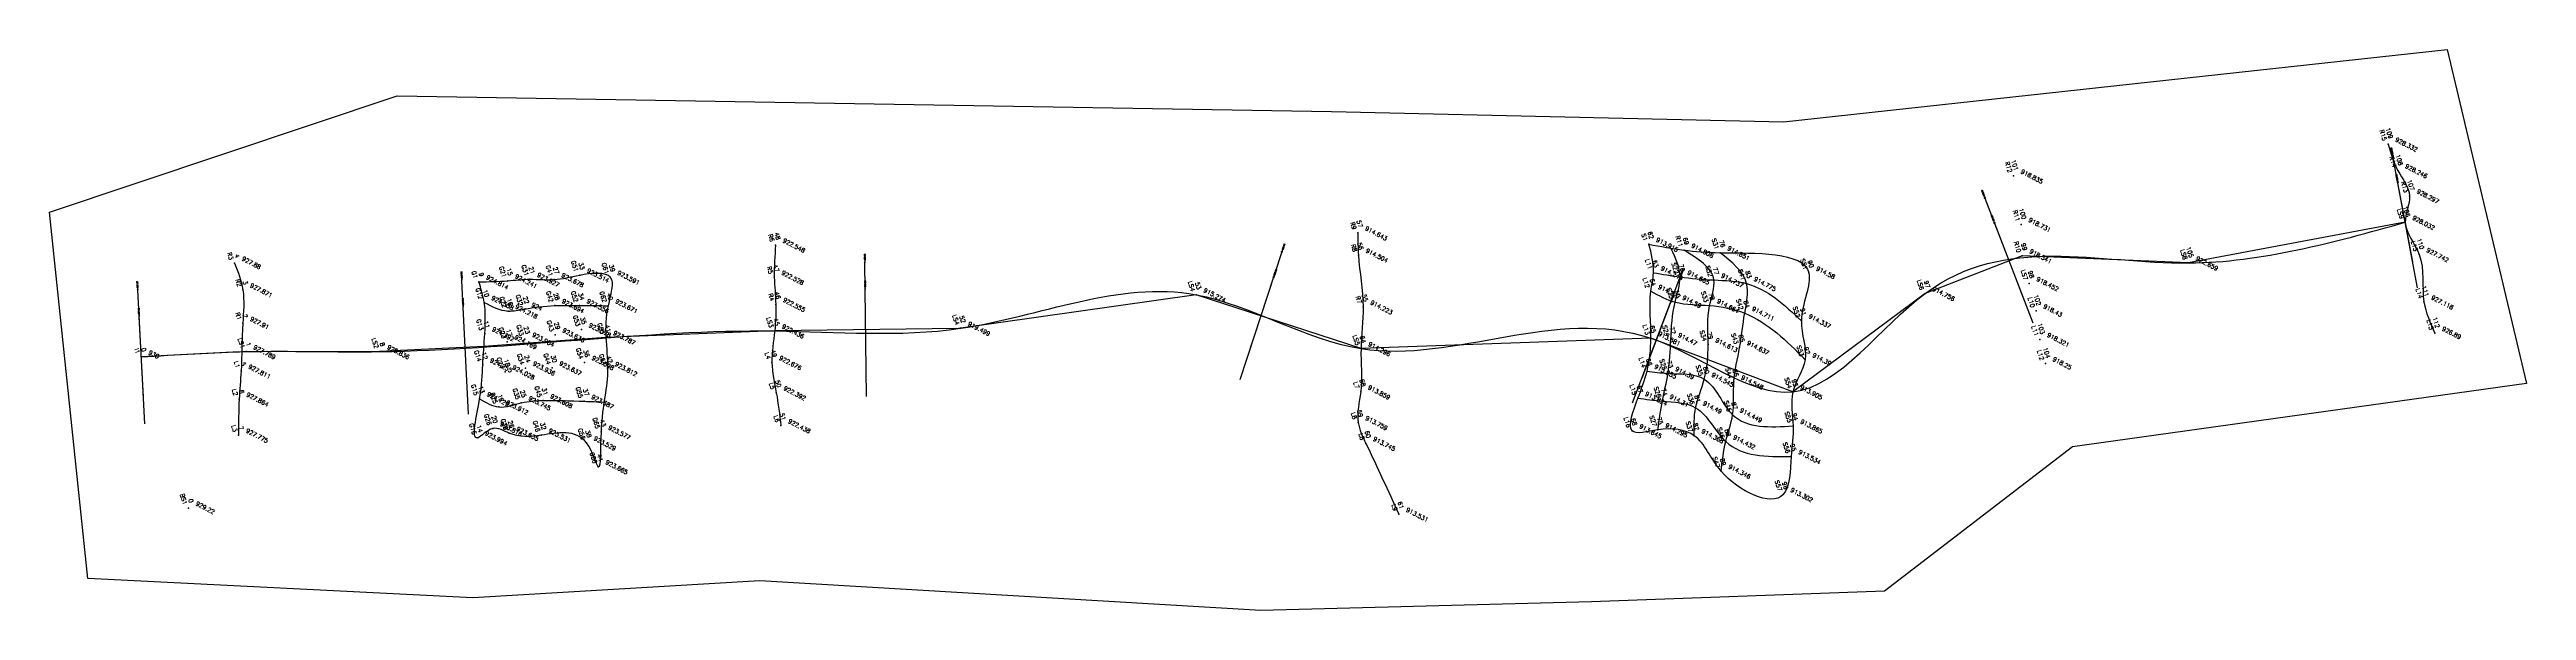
# Model space of a CAD drawing. Header units: millimetres. Extents: x 824502 to 1498685, y 1474633 to 1481826.
# Drawn here: x 1478985 to 1480837, y 1478283 to 1478702 of the extents above; entities that cross this region are included whole.
import ezdxf
from ezdxf.enums import TextEntityAlignment as Align

# ---------------------------------------------------------------- set-up
doc = ezdxf.new("R2010")
doc.units = ezdxf.units.MM
for name, color, linetype in [('Boundary', 6, 'Continuous'), ('Chainage', 7, 'Continuous'), ('Points', 7, 'Continuous'), ('Points-ELV', 6, 'Continuous'), ('Points-NUM', 4, 'Continuous'), ('Points-TXT', 3, 'Continuous')]:
    doc.layers.add(name, color=color, linetype=linetype)
doc.styles.add('ROMANS', font='romans.shx')

# ---------------------------------------------------------------- blocks, each defined once
blk = doc.blocks.new('POINTS')
at = {"layer": 'Points'}
blk.add_line((0, 0), (0, 0), dxfattribs=at)
blk.add_point((0, 0), dxfattribs=at)
at = {"layer": 'Points-ELV', "style": 'ROMANS'}
blk.add_attdef('ELEV', text='', height=1, rotation=45, dxfattribs=at).set_placement((0, 0), align=Align.BOTTOM_LEFT)
at = {"layer": 'Points-NUM', "style": 'ROMANS'}
blk.add_attdef('PTNUM', text='', height=1, dxfattribs=at).set_placement((0, 0), align=Align.BOTTOM_RIGHT)
at = {"layer": 'Points-TXT', "style": 'ROMANS'}
blk.add_attdef('DESC', text='', height=1, dxfattribs=at).set_placement((0, 0), align=Align.BOTTOM_RIGHT)

msp = doc.modelspace()

# ---------------------------------------------------------------- linework, layer by layer
at = {"color": 0}
msp.add_lwpolyline([(1480746.847, 1478573.166), (1480584.758, 1478542.724), (1480460.324, 1478548.08), (1480387.688, 1478520.003), (1480288.782, 1478446.309), (1480182.533, 1478486.447), (1479965.626, 1478478.688), (1479842.379, 1478518.948), (1479664.626, 1478493.642), (1479527.022, 1478491.918), (1479400.745, 1478487.045), (1479309.517, 1478480.299), (1479231.733, 1478476.426), (1479128.067, 1478476.359), (1479053.146, 1478472.394)], dxfattribs=at)
for points in [[(1479053.146, 1478472.394, 12010.774), (1479131.598, 1478476.438, 11982.219), (1479231.733, 1478476.426, 11956.996), (1479527.022, 1478491.918, 11913.086), (1479666.121, 1478493.858, 11875.155), (1479842.379, 1478518.948, 11820.59), (1479965.626, 1478478.688, 11807.96), (1480182.533, 1478486.447, 11798.725), (1480288.782, 1478446.309, 11802.91), (1480387.688, 1478520.003, 11813.9), (1480584.758, 1478542.724, 11915.966), (1480746.847, 1478573.166, 11985.357)], [(1479527.678, 1478556.157, 11914.533), (1479526.729, 1478532.057, 11914.274), (1479527.808, 1478511.781, 11914.623), (1479527.022, 1478491.918, 11913.086), (1479524.954, 1478468.317, 11916.186), (1479528.234, 1478445.663, 11912.518), (1479531.652, 1478421.034, 11913.112)], [(1479963.229, 1478565.247, 11812.441), (1479963.706, 1478548.628, 11810.646), (1479967.189, 1478509.837, 11807.017), (1479965.626, 1478478.688, 11807.96), (1479965.391, 1478446.294, 11802.316), (1479963.505, 1478423.36, 11801.024), (1479969.267, 1478407.803, 11800.844), (1479993.882, 1478354.798, 11798.08)], [(1480180.942, 1478556.761, 11803.039), (1480184.406, 1478535.412, 11807.353), (1480182.502, 1478521.521, 11807.068), (1480182.533, 1478486.447, 11798.725), (1480179.641, 1478461.853, 11803.556), (1480172.767, 1478441.581, 11801.864), (1480168.411, 1478417.202, 11799.552), (1480187.804, 1478417.988, 11807.947), (1480214.931, 1478413.553, 11808.889), (1480235.039, 1478387.081, 11808.605), (1480281.526, 1478369.578, 11795.122), (1480287.499, 1478397.964, 11798.118), (1480288.903, 1478420.84, 11802.393), (1480288.782, 1478446.309, 11802.91), (1480297.899, 1478470.366, 11809.174), (1480295.077, 1478499.49, 11808.489), (1480300.648, 1478535.226, 11811.627), (1480234.372, 1478550.409, 11815.127), (1480207.297, 1478552.327, 11814.572), (1480180.942, 1478556.761, 11803.039)], [(1480187.804, 1478417.988, 11807.947), (1480191.078, 1478439.451, 11808.14), (1480195.32, 1478460.164, 11809.174), (1480197.406, 1478485.464, 11810.207), (1480200.608, 1478513.488, 11811.757), (1480204.318, 1478532.244, 11812.725), (1480197.641, 1478553.344, 11812.725)], [(1480235.039, 1478387.081, 11808.605), (1480238.524, 1478409.071, 11809.716), (1480243.622, 1478429.134, 11809.936), (1480244.579, 1478453.765, 11811.214), (1480248.891, 1478479.566, 11812.364), (1480252.673, 1478505.159, 11813.319), (1480254.094, 1478527.337, 11814.146), (1480234.372, 1478550.409, 11815.127)], [(1479123.011, 1478542.575, 11983.394), (1479129.146, 1478522.586, 11983.278), (1479129.123, 1478497.573, 11983.782), (1479127.837, 1478461.825, 11982.503), (1479126.39, 1478440.967, 11983.188), (1479126.009, 1478413.917, 11982.038)], [(1479305.779, 1478528.641, 11945.541), (1479309.669, 1478513.223, 11942.235), (1479310.153, 1478489.902, 11940.091), (1479308.603, 1478466.505, 11938.322), (1479306.263, 1478441.192, 11936.694), (1479304.868, 1478411.952, 11934.951), (1479316.072, 1478418.925, 11932.652), (1479328.418, 1478415.354, 11930.314), (1479352.434, 1478413.945, 11928.971), (1479386.238, 1478408.142, 11928.946), (1479395.066, 1478390.346, 11930.702), (1479397.102, 1478416.321, 11929.565), (1479402.035, 1478463.789, 11932.6), (1479400.745, 1478487.045, 11932.278), (1479402.378, 1478510.78, 11930.779), (1479403.953, 1478532.044, 11929.746), (1479381.134, 1478533.696, 11928.752), (1479362.101, 1478530.275, 11930.87), (1479343.921, 1478530.536, 11934.086), (1479327.263, 1478529.411, 11938.141), (1479305.779, 1478528.641, 11945.541)], [(1480182.502, 1478521.521, 11807.068), (1480200.608, 1478513.488, 11811.757), (1480226.443, 1478510.866, 11812.712), (1480252.673, 1478505.159, 11813.319), (1480297.899, 1478470.366, 11809.174)], [(1480172.767, 1478441.581, 11801.864), (1480191.078, 1478439.451, 11808.14), (1480215.949, 1478434.397, 11810.465), (1480238.524, 1478409.071, 11809.716), (1480287.499, 1478397.964, 11798.118)]]:
    msp.add_spline(points, degree=3)
for points, knots in [([(1480214.931, 1478413.553, 11808.889), (1480214.771, 1478420.591, 11809.496), (1480214.44, 1478435.124, 11810.749), (1480224.161, 1478456.61, 11811.087), (1480226.076, 1478482.858, 11812.276), (1480223.817, 1478507.244, 11812.363), (1480234.741, 1478535.306, 11813.999), (1480217.77, 1478545.831, 11814.379), (1480207.297, 1478552.327, 11814.572)], [0, 0, 0, 0, 1.62047925, 3.34664205, 5.36913778, 7.63292355, 9.13514158, 11.5818042, 11.5818042, 11.5818042, 11.5818042]), ([(1480184.406, 1478535.412, 11807.353), (1480190.986, 1478534.275, 11809.519), (1480205.582, 1478531.753, 11814.325), (1480229.241, 1478529.721, 11813.191), (1480263.451, 1478529.053, 11815.284), (1480282.443, 1478511.3, 11811.267), (1480295.077, 1478499.49, 11808.489)], [0, 0, 0, 0, 1.61569583, 3.58393692, 5.49044105, 9.35187058, 9.35187058, 9.35187058, 9.35187058]), ([(1479309.669, 1478513.223, 11942.235), (1479315.513, 1478510.19, 11940.787), (1479325.119, 1478505.205, 11938.407), (1479343.173, 1478509.022, 11934.073), (1479360.807, 1478511.321, 11931.196), (1479381.924, 1478510.793, 11928.473), (1479395.256, 1478510.784, 11929.989), (1479402.378, 1478510.78, 11930.779)], [0, 0, 0, 0, 1.50769791, 2.47817821, 4.28179707, 5.72270963, 7.38444757, 7.38444757, 7.38444757, 7.38444757]), ([(1480179.641, 1478461.853, 11803.556), (1480184.695, 1478461.157, 11805.705), (1480198.069, 1478459.314, 11811.393), (1480228.095, 1478461.002, 11811.165), (1480241.676, 1478418.145, 11810.774), (1480271.663, 1478419.856, 11805.511), (1480288.903, 1478420.84, 11802.393)], [0, 0, 0, 0, 1.29623686, 3.42974875, 6.06324719, 9.67519362, 9.67519362, 9.67519362, 9.67519362]), ([(1479306.263, 1478441.192, 11936.694), (1479310.952, 1478438.338, 11935.687), (1479320.748, 1478432.377, 11933.583), (1479337.21, 1478439.124, 11931.868), (1479358.393, 1478440.194, 11928.878), (1479379.186, 1478439.447, 11930.59), (1479394.383, 1478438.9, 11931.754), (1479399.321, 1478438.723, 11932.123)], [0, 0, 0, 0, 1.22817507, 2.56544804, 3.83903, 6.22217267, 7.37238848, 7.37238848, 7.37238848, 7.37238848])]:
    msp.add_open_spline(points, degree=3, knots=knots)
for points in [[(1480207.317, 1478552.324, 2.983), (1480207.645, 1478552.121, 1.988), (1480207.972, 1478551.918, 0.994), (1480208.3, 1478551.715)], [(1480288.918, 1478420.287, 0.847), (1480288.806, 1478420.281, 0.565), (1480288.694, 1478420.275, 0.282), (1480288.582, 1478420.268)]]:
    msp.add_open_spline(points, degree=3)
at = {"layer": 'Boundary'}
msp.add_polyline3d([(1480778.112, 1478702.343, 0), (1480837.493, 1478452.456, 0), (1480497.794, 1478405.251, 0), (1480357.357, 1478297.292, 0), (1480138.109, 1478289.151, 0), (1479890.747, 1478282.827, 0), (1479515.948, 1478305.02, 0), (1479301.243, 1478292.194, 0), (1479013.149, 1478306.666, 0), (1478984.538, 1478580.806, 0), (1479244.652, 1478667.703, 0), (1479943.466, 1478656.118, 0), (1480281.676, 1478648.232, 0), (1480778.156, 1478702.327, 0)], dxfattribs=at)
at = {"layer": 'Boundary', "color": 0}
msp.add_spline([(1480733.932, 1478631.661), (1480741.332, 1478611.787), (1480749.984, 1478592.919), (1480746.847, 1478573.166), (1480757.265, 1478549.018), (1480760.835, 1478513.547), (1480768.961, 1478490.177)], degree=3, dxfattribs=at)
at = {"layer": 'Chainage', "color": 0}
for p, q in [((1480756.076, 1478524.025), (1480737.618, 1478622.306)), ((1480468.531, 1478497.647), (1480432.477, 1478590.921)), ((1480752.384, 1478543.681), (1480741.31, 1478602.65)), ((1480461.32, 1478516.302), (1480439.688, 1478572.266)), ((1479875.301, 1478455.594), (1479906.352, 1478550.651)), ((1479297.996, 1478429.664), (1479293.023, 1478529.54)), ((1479595.77, 1478442.775), (1479594.517, 1478542.768)), ((1479881.511, 1478474.605), (1479900.142, 1478531.639)), ((1480168.853, 1478438.166), (1480204.193, 1478531.713)), ((1479055.788, 1478422.464), (1479050.504, 1478522.324)), ((1479595.52, 1478462.774), (1479594.768, 1478522.769)), ((1480175.921, 1478456.875), (1480197.125, 1478513.004)), ((1479054.731, 1478442.436), (1479051.561, 1478502.352)), ((1479297.002, 1478449.639), (1479294.017, 1478509.565))]:
    msp.add_line(p, q, dxfattribs=at)

# ---------------------------------------------------------------- block references
at = {"layer": 'Points', "linetype": 'Continuous'}
ref = msp.add_blockref('POINTS', (1480733.932, 1478631.661, 11989.232), dxfattribs=dict(at, xscale=12.91481050348951, yscale=12.91481050348951, zscale=12.91481050348951, rotation=287.5583941117993))
ref.add_attrib('PTNUM', '109', dxfattribs={"layer": 'Points-NUM', "height": 3.2287, "rotation": 287.558394, "style": 'ROMANS'}).set_placement((1480733.728, 1478634.983, 11989.232), align=Align.BOTTOM_RIGHT)
ref.add_attrib('DESC', 'R15', dxfattribs={"layer": 'Points-TXT', "height": 3.2287, "rotation": 287.558394, "style": 'ROMANS'}).set_placement((1480729.11, 1478633.522, 11989.232), align=Align.BOTTOM_RIGHT)
ref.add_attrib('ELEV', '928.332', dxfattribs={"layer": 'Points-ELV', "height": 3.2287, "rotation": 332.558394, "style": 'ROMANS'}).set_placement((1480738.55, 1478633.122, 11989.232), align=Align.BOTTOM_LEFT)
ref = msp.add_blockref('POINTS', (1480733.932, 1478631.661, 11989.232), dxfattribs=dict(at, xscale=12.91481050348951, yscale=12.91481050348951, zscale=12.91481050348951, rotation=287.5583941117993))
ref.add_attrib('PTNUM', '109', dxfattribs={"layer": 'Points-NUM', "height": 3.2287, "rotation": 287.558394, "style": 'ROMANS'}).set_placement((1480733.728, 1478634.983, 11989.232), align=Align.BOTTOM_RIGHT)
ref.add_attrib('DESC', 'R15', dxfattribs={"layer": 'Points-TXT', "height": 3.2287, "rotation": 287.558394, "style": 'ROMANS'}).set_placement((1480729.11, 1478633.522, 11989.232), align=Align.BOTTOM_RIGHT)
ref.add_attrib('ELEV', '928.332', dxfattribs={"layer": 'Points-ELV', "height": 3.2287, "rotation": 332.558394, "style": 'ROMANS'}).set_placement((1480738.55, 1478633.122, 11989.232), align=Align.BOTTOM_LEFT)
ref = msp.add_blockref('POINTS', (1480741.332, 1478611.787, 11988.121), dxfattribs=dict(at, xscale=12.91481050348951, yscale=12.91481050348951, zscale=12.91481050348951, rotation=287.5583941117993))
ref.add_attrib('PTNUM', '108', dxfattribs={"layer": 'Points-NUM', "height": 3.2287, "rotation": 287.558394, "style": 'ROMANS'}).set_placement((1480741.127, 1478615.109, 11988.121), align=Align.BOTTOM_RIGHT)
ref.add_attrib('DESC', 'R14', dxfattribs={"layer": 'Points-TXT', "height": 3.2287, "rotation": 287.558394, "style": 'ROMANS'}).set_placement((1480736.51, 1478613.648, 11988.121), align=Align.BOTTOM_RIGHT)
ref.add_attrib('ELEV', '928.246', dxfattribs={"layer": 'Points-ELV', "height": 3.2287, "rotation": 332.558394, "style": 'ROMANS'}).set_placement((1480745.949, 1478613.248, 11988.121), align=Align.BOTTOM_LEFT)
ref = msp.add_blockref('POINTS', (1480741.332, 1478611.787, 11988.121), dxfattribs=dict(at, xscale=12.91481050348951, yscale=12.91481050348951, zscale=12.91481050348951, rotation=287.5583941117993))
ref.add_attrib('PTNUM', '108', dxfattribs={"layer": 'Points-NUM', "height": 3.2287, "rotation": 287.558394, "style": 'ROMANS'}).set_placement((1480741.127, 1478615.109, 11988.121), align=Align.BOTTOM_RIGHT)
ref.add_attrib('DESC', 'R14', dxfattribs={"layer": 'Points-TXT', "height": 3.2287, "rotation": 287.558394, "style": 'ROMANS'}).set_placement((1480736.51, 1478613.648, 11988.121), align=Align.BOTTOM_RIGHT)
ref.add_attrib('ELEV', '928.246', dxfattribs={"layer": 'Points-ELV', "height": 3.2287, "rotation": 332.558394, "style": 'ROMANS'}).set_placement((1480745.949, 1478613.248, 11988.121), align=Align.BOTTOM_LEFT)
ref = msp.add_blockref('POINTS', (1480453.742, 1478607.794, 11866.58), dxfattribs=dict(at, xscale=12.91481050348951, yscale=12.91481050348951, zscale=12.91481050348951, rotation=287.5583941117993))
ref.add_attrib('PTNUM', '101', dxfattribs={"layer": 'Points-NUM', "height": 3.2287, "rotation": 287.558394, "style": 'ROMANS'}).set_placement((1480453.538, 1478611.115, 11866.58), align=Align.BOTTOM_RIGHT)
ref.add_attrib('DESC', 'R12', dxfattribs={"layer": 'Points-TXT', "height": 3.2287, "rotation": 287.558394, "style": 'ROMANS'}).set_placement((1480448.92, 1478609.654, 11866.58), align=Align.BOTTOM_RIGHT)
ref.add_attrib('ELEV', '918.835', dxfattribs={"layer": 'Points-ELV', "height": 3.2287, "rotation": 332.558394, "style": 'ROMANS'}).set_placement((1480458.36, 1478609.255, 11866.58), align=Align.BOTTOM_LEFT)
ref = msp.add_blockref('POINTS', (1480453.742, 1478607.794, 11866.58), dxfattribs=dict(at, xscale=12.91481050348951, yscale=12.91481050348951, zscale=12.91481050348951, rotation=287.5583941117993))
ref.add_attrib('PTNUM', '101', dxfattribs={"layer": 'Points-NUM', "height": 3.2287, "rotation": 287.558394, "style": 'ROMANS'}).set_placement((1480453.538, 1478611.115, 11866.58), align=Align.BOTTOM_RIGHT)
ref.add_attrib('DESC', 'R12', dxfattribs={"layer": 'Points-TXT', "height": 3.2287, "rotation": 287.558394, "style": 'ROMANS'}).set_placement((1480448.92, 1478609.654, 11866.58), align=Align.BOTTOM_RIGHT)
ref.add_attrib('ELEV', '918.835', dxfattribs={"layer": 'Points-ELV', "height": 3.2287, "rotation": 332.558394, "style": 'ROMANS'}).set_placement((1480458.36, 1478609.255, 11866.58), align=Align.BOTTOM_LEFT)
ref = msp.add_blockref('POINTS', (1480749.984, 1478592.919, 11988.78), dxfattribs=dict(at, xscale=12.91481050348951, yscale=12.91481050348951, zscale=12.91481050348951, rotation=287.5583941117993))
ref.add_attrib('PTNUM', '107', dxfattribs={"layer": 'Points-NUM', "height": 3.2287, "rotation": 287.558394, "style": 'ROMANS'}).set_placement((1480749.779, 1478596.241, 11988.78), align=Align.BOTTOM_RIGHT)
ref.add_attrib('DESC', 'R13', dxfattribs={"layer": 'Points-TXT', "height": 3.2287, "rotation": 287.558394, "style": 'ROMANS'}).set_placement((1480745.162, 1478594.78, 11988.78), align=Align.BOTTOM_RIGHT)
ref.add_attrib('ELEV', '928.297', dxfattribs={"layer": 'Points-ELV', "height": 3.2287, "rotation": 332.558394, "style": 'ROMANS'}).set_placement((1480754.601, 1478594.38, 11988.78), align=Align.BOTTOM_LEFT)
ref = msp.add_blockref('POINTS', (1480749.984, 1478592.919, 11988.78), dxfattribs=dict(at, xscale=12.91481050348951, yscale=12.91481050348951, zscale=12.91481050348951, rotation=287.5583941117993))
ref.add_attrib('PTNUM', '107', dxfattribs={"layer": 'Points-NUM', "height": 3.2287, "rotation": 287.558394, "style": 'ROMANS'}).set_placement((1480749.779, 1478596.241, 11988.78), align=Align.BOTTOM_RIGHT)
ref.add_attrib('DESC', 'R13', dxfattribs={"layer": 'Points-TXT', "height": 3.2287, "rotation": 287.558394, "style": 'ROMANS'}).set_placement((1480745.162, 1478594.78, 11988.78), align=Align.BOTTOM_RIGHT)
ref.add_attrib('ELEV', '928.297', dxfattribs={"layer": 'Points-ELV', "height": 3.2287, "rotation": 332.558394, "style": 'ROMANS'}).set_placement((1480754.601, 1478594.38, 11988.78), align=Align.BOTTOM_LEFT)
ref = msp.add_blockref('POINTS', (1480746.847, 1478573.166, 11985.357), dxfattribs=dict(at, xscale=12.91481050348951, yscale=12.91481050348951, zscale=12.91481050348951, rotation=287.5583941117993))
ref.add_attrib('PTNUM', '106', dxfattribs={"layer": 'Points-NUM', "height": 3.2287, "rotation": 287.558394, "style": 'ROMANS'}).set_placement((1480746.643, 1478576.487, 11985.357), align=Align.BOTTOM_RIGHT)
ref.add_attrib('DESC', 'LS9', dxfattribs={"layer": 'Points-TXT', "height": 3.2287, "rotation": 287.558394, "style": 'ROMANS'}).set_placement((1480742.025, 1478575.026, 11985.357), align=Align.BOTTOM_RIGHT)
ref.add_attrib('ELEV', '928.032', dxfattribs={"layer": 'Points-ELV', "height": 3.2287, "rotation": 332.558394, "style": 'ROMANS'}).set_placement((1480751.464, 1478574.627, 11985.357), align=Align.BOTTOM_LEFT)
ref = msp.add_blockref('POINTS', (1480746.847, 1478573.166, 11985.357), dxfattribs=dict(at, xscale=12.91481050348951, yscale=12.91481050348951, zscale=12.91481050348951, rotation=287.5583941117993))
ref.add_attrib('PTNUM', '106', dxfattribs={"layer": 'Points-NUM', "height": 3.2287, "rotation": 287.558394, "style": 'ROMANS'}).set_placement((1480746.643, 1478576.487, 11985.357), align=Align.BOTTOM_RIGHT)
ref.add_attrib('DESC', 'LS9', dxfattribs={"layer": 'Points-TXT', "height": 3.2287, "rotation": 287.558394, "style": 'ROMANS'}).set_placement((1480742.025, 1478575.026, 11985.357), align=Align.BOTTOM_RIGHT)
ref.add_attrib('ELEV', '928.032', dxfattribs={"layer": 'Points-ELV', "height": 3.2287, "rotation": 332.558394, "style": 'ROMANS'}).set_placement((1480751.464, 1478574.627, 11985.357), align=Align.BOTTOM_LEFT)
ref = msp.add_blockref('POINTS', (1479963.229, 1478565.247, 11812.441), dxfattribs=dict(at, xscale=12.91481050348951, yscale=12.91481050348951, zscale=12.91481050348951, rotation=287.5583941117993))
ref.add_attrib('PTNUM', '57', dxfattribs={"layer": 'Points-NUM', "height": 3.2287, "rotation": 287.558394, "style": 'ROMANS'}).set_placement((1479963.024, 1478568.569, 11812.441), align=Align.BOTTOM_RIGHT)
ref.add_attrib('DESC', 'R9', dxfattribs={"layer": 'Points-TXT', "height": 3.2287, "rotation": 287.558394, "style": 'ROMANS'}).set_placement((1479958.407, 1478567.108, 11812.441), align=Align.BOTTOM_RIGHT)
ref.add_attrib('ELEV', '914.643', dxfattribs={"layer": 'Points-ELV', "height": 3.2287, "rotation": 332.558394, "style": 'ROMANS'}).set_placement((1479967.846, 1478566.708, 11812.441), align=Align.BOTTOM_LEFT)
ref = msp.add_blockref('POINTS', (1479963.229, 1478565.247, 11812.441), dxfattribs=dict(at, xscale=12.91481050348951, yscale=12.91481050348951, zscale=12.91481050348951, rotation=287.5583941117993))
ref.add_attrib('PTNUM', '57', dxfattribs={"layer": 'Points-NUM', "height": 3.2287, "rotation": 287.558394, "style": 'ROMANS'}).set_placement((1479963.024, 1478568.569, 11812.441), align=Align.BOTTOM_RIGHT)
ref.add_attrib('DESC', 'R9', dxfattribs={"layer": 'Points-TXT', "height": 3.2287, "rotation": 287.558394, "style": 'ROMANS'}).set_placement((1479958.407, 1478567.108, 11812.441), align=Align.BOTTOM_RIGHT)
ref.add_attrib('ELEV', '914.643', dxfattribs={"layer": 'Points-ELV', "height": 3.2287, "rotation": 332.558394, "style": 'ROMANS'}).set_placement((1479967.846, 1478566.708, 11812.441), align=Align.BOTTOM_LEFT)
ref = msp.add_blockref('POINTS', (1480459.6, 1478571.515, 11865.237), dxfattribs=dict(at, xscale=12.91481050348951, yscale=12.91481050348951, zscale=12.91481050348951, rotation=287.5583941117993))
ref.add_attrib('PTNUM', '100', dxfattribs={"layer": 'Points-NUM', "height": 3.2287, "rotation": 287.558394, "style": 'ROMANS'}).set_placement((1480459.395, 1478574.837, 11865.237), align=Align.BOTTOM_RIGHT)
ref.add_attrib('DESC', 'R11', dxfattribs={"layer": 'Points-TXT', "height": 3.2287, "rotation": 287.558394, "style": 'ROMANS'}).set_placement((1480454.778, 1478573.376, 11865.237), align=Align.BOTTOM_RIGHT)
ref.add_attrib('ELEV', '918.731', dxfattribs={"layer": 'Points-ELV', "height": 3.2287, "rotation": 332.558394, "style": 'ROMANS'}).set_placement((1480464.217, 1478572.976, 11865.237), align=Align.BOTTOM_LEFT)
ref = msp.add_blockref('POINTS', (1480459.6, 1478571.515, 11865.237), dxfattribs=dict(at, xscale=12.91481050348951, yscale=12.91481050348951, zscale=12.91481050348951, rotation=287.5583941117993))
ref.add_attrib('PTNUM', '100', dxfattribs={"layer": 'Points-NUM', "height": 3.2287, "rotation": 287.558394, "style": 'ROMANS'}).set_placement((1480459.395, 1478574.837, 11865.237), align=Align.BOTTOM_RIGHT)
ref.add_attrib('DESC', 'R11', dxfattribs={"layer": 'Points-TXT', "height": 3.2287, "rotation": 287.558394, "style": 'ROMANS'}).set_placement((1480454.778, 1478573.376, 11865.237), align=Align.BOTTOM_RIGHT)
ref.add_attrib('ELEV', '918.731', dxfattribs={"layer": 'Points-ELV', "height": 3.2287, "rotation": 332.558394, "style": 'ROMANS'}).set_placement((1480464.217, 1478572.976, 11865.237), align=Align.BOTTOM_LEFT)
ref = msp.add_blockref('POINTS', (1479123.011, 1478542.575, 11983.394), dxfattribs=dict(at, xscale=12.91481050348951, yscale=12.91481050348951, zscale=12.91481050348951, rotation=287.5583941117993))
ref.add_attrib('PTNUM', '4', dxfattribs={"layer": 'Points-NUM', "height": 3.229, "rotation": 287.558394, "style": 'ROMANS'}).set_placement((1479122.806, 1478545.897, 11983.394), align=Align.BOTTOM_RIGHT)
ref.add_attrib('DESC', 'R3', dxfattribs={"layer": 'Points-TXT', "height": 3.2287, "rotation": 287.558394, "style": 'ROMANS'}).set_placement((1479118.189, 1478544.436, 11983.394), align=Align.BOTTOM_RIGHT)
ref.add_attrib('ELEV', '927.88', dxfattribs={"layer": 'Points-ELV', "height": 3.2287, "rotation": 332.558394, "style": 'ROMANS'}).set_placement((1479127.628, 1478544.036, 11983.394), align=Align.BOTTOM_LEFT)
ref = msp.add_blockref('POINTS', (1479123.011, 1478542.575, 11983.394), dxfattribs=dict(at, xscale=12.91481050348951, yscale=12.91481050348951, zscale=12.91481050348951, rotation=287.5583941117993))
ref.add_attrib('PTNUM', '4', dxfattribs={"layer": 'Points-NUM', "height": 3.229, "rotation": 287.558394, "style": 'ROMANS'}).set_placement((1479122.806, 1478545.897, 11983.394), align=Align.BOTTOM_RIGHT)
ref.add_attrib('DESC', 'R3', dxfattribs={"layer": 'Points-TXT', "height": 3.2287, "rotation": 287.558394, "style": 'ROMANS'}).set_placement((1479118.189, 1478544.436, 11983.394), align=Align.BOTTOM_RIGHT)
ref.add_attrib('ELEV', '927.88', dxfattribs={"layer": 'Points-ELV', "height": 3.2287, "rotation": 332.558394, "style": 'ROMANS'}).set_placement((1479127.628, 1478544.036, 11983.394), align=Align.BOTTOM_LEFT)
ref = msp.add_blockref('POINTS', (1479527.678, 1478556.157, 11914.533), dxfattribs=dict(at, xscale=12.91481050348951, yscale=12.91481050348951, zscale=12.91481050348951, rotation=287.5583941117993))
ref.add_attrib('PTNUM', '48', dxfattribs={"layer": 'Points-NUM', "height": 3.2287, "rotation": 287.558394, "style": 'ROMANS'}).set_placement((1479527.474, 1478559.479, 11914.533), align=Align.BOTTOM_RIGHT)
ref.add_attrib('DESC', 'R6', dxfattribs={"layer": 'Points-TXT', "height": 3.2287, "rotation": 287.558394, "style": 'ROMANS'}).set_placement((1479522.856, 1478558.018, 11914.533), align=Align.BOTTOM_RIGHT)
ref.add_attrib('ELEV', '922.548', dxfattribs={"layer": 'Points-ELV', "height": 3.2287, "rotation": 332.558394, "style": 'ROMANS'}).set_placement((1479532.296, 1478557.618, 11914.533), align=Align.BOTTOM_LEFT)
ref = msp.add_blockref('POINTS', (1479527.678, 1478556.157, 11914.533), dxfattribs=dict(at, xscale=12.91481050348951, yscale=12.91481050348951, zscale=12.91481050348951, rotation=287.5583941117993))
ref.add_attrib('PTNUM', '48', dxfattribs={"layer": 'Points-NUM', "height": 3.2287, "rotation": 287.558394, "style": 'ROMANS'}).set_placement((1479527.474, 1478559.479, 11914.533), align=Align.BOTTOM_RIGHT)
ref.add_attrib('DESC', 'R6', dxfattribs={"layer": 'Points-TXT', "height": 3.2287, "rotation": 287.558394, "style": 'ROMANS'}).set_placement((1479522.856, 1478558.018, 11914.533), align=Align.BOTTOM_RIGHT)
ref.add_attrib('ELEV', '922.548', dxfattribs={"layer": 'Points-ELV', "height": 3.2287, "rotation": 332.558394, "style": 'ROMANS'}).set_placement((1479532.296, 1478557.618, 11914.533), align=Align.BOTTOM_LEFT)
ref = msp.add_blockref('POINTS', (1479963.706, 1478548.628, 11810.646), dxfattribs=dict(at, xscale=12.91481050348951, yscale=12.91481050348951, zscale=12.91481050348951, rotation=287.5583941117993))
ref.add_attrib('PTNUM', '56', dxfattribs={"layer": 'Points-NUM', "height": 3.2287, "rotation": 287.558394, "style": 'ROMANS'}).set_placement((1479963.501, 1478551.95, 11810.646), align=Align.BOTTOM_RIGHT)
ref.add_attrib('DESC', 'R8', dxfattribs={"layer": 'Points-TXT', "height": 3.2287, "rotation": 287.558394, "style": 'ROMANS'}).set_placement((1479958.884, 1478550.489, 11810.646), align=Align.BOTTOM_RIGHT)
ref.add_attrib('ELEV', '914.504', dxfattribs={"layer": 'Points-ELV', "height": 3.2287, "rotation": 332.558394, "style": 'ROMANS'}).set_placement((1479968.323, 1478550.089, 11810.646), align=Align.BOTTOM_LEFT)
ref = msp.add_blockref('POINTS', (1479963.706, 1478548.628, 11810.646), dxfattribs=dict(at, xscale=12.91481050348951, yscale=12.91481050348951, zscale=12.91481050348951, rotation=287.5583941117993))
ref.add_attrib('PTNUM', '56', dxfattribs={"layer": 'Points-NUM', "height": 3.2287, "rotation": 287.558394, "style": 'ROMANS'}).set_placement((1479963.501, 1478551.95, 11810.646), align=Align.BOTTOM_RIGHT)
ref.add_attrib('DESC', 'R8', dxfattribs={"layer": 'Points-TXT', "height": 3.2287, "rotation": 287.558394, "style": 'ROMANS'}).set_placement((1479958.884, 1478550.489, 11810.646), align=Align.BOTTOM_RIGHT)
ref.add_attrib('ELEV', '914.504', dxfattribs={"layer": 'Points-ELV', "height": 3.2287, "rotation": 332.558394, "style": 'ROMANS'}).set_placement((1479968.323, 1478550.089, 11810.646), align=Align.BOTTOM_LEFT)
ref = msp.add_blockref('POINTS', (1480180.942, 1478556.761, 11803.039), dxfattribs=dict(at, xscale=12.91481050348951, yscale=12.91481050348951, zscale=12.91481050348951, rotation=287.5583941117993))
ref.add_attrib('PTNUM', '62', dxfattribs={"layer": 'Points-NUM', "height": 3.2287, "rotation": 287.558394, "style": 'ROMANS'}).set_placement((1480180.737, 1478560.083, 11803.039), align=Align.BOTTOM_RIGHT)
ref.add_attrib('DESC', 'S1', dxfattribs={"layer": 'Points-TXT', "height": 3.2287, "rotation": 287.558394, "style": 'ROMANS'}).set_placement((1480176.12, 1478558.622, 11803.039), align=Align.BOTTOM_RIGHT)
ref.add_attrib('ELEV', '913.915', dxfattribs={"layer": 'Points-ELV', "height": 3.2287, "rotation": 332.558394, "style": 'ROMANS'}).set_placement((1480185.559, 1478558.222, 11803.039), align=Align.BOTTOM_LEFT)
ref = msp.add_blockref('POINTS', (1480180.942, 1478556.761, 11803.039), dxfattribs=dict(at, xscale=12.91481050348951, yscale=12.91481050348951, zscale=12.91481050348951, rotation=287.5583941117993))
ref.add_attrib('PTNUM', '62', dxfattribs={"layer": 'Points-NUM', "height": 3.2287, "rotation": 287.558394, "style": 'ROMANS'}).set_placement((1480180.737, 1478560.083, 11803.039), align=Align.BOTTOM_RIGHT)
ref.add_attrib('DESC', 'S1', dxfattribs={"layer": 'Points-TXT', "height": 3.2287, "rotation": 287.558394, "style": 'ROMANS'}).set_placement((1480176.12, 1478558.622, 11803.039), align=Align.BOTTOM_RIGHT)
ref.add_attrib('ELEV', '913.915', dxfattribs={"layer": 'Points-ELV', "height": 3.2287, "rotation": 332.558394, "style": 'ROMANS'}).set_placement((1480185.559, 1478558.222, 11803.039), align=Align.BOTTOM_LEFT)
ref = msp.add_blockref('POINTS', (1480207.297, 1478552.327, 11814.572), dxfattribs=dict(at, xscale=12.91481050348951, yscale=12.91481050348951, zscale=12.91481050348951, rotation=287.5583941117993))
ref.add_attrib('PTNUM', '69', dxfattribs={"layer": 'Points-NUM', "height": 3.2287, "rotation": 287.558394, "style": 'ROMANS'}).set_placement((1480207.092, 1478555.649, 11814.572), align=Align.BOTTOM_RIGHT)
ref.add_attrib('DESC', 'R11', dxfattribs={"layer": 'Points-TXT', "height": 3.2287, "rotation": 287.558394, "style": 'ROMANS'}).set_placement((1480202.475, 1478554.188, 11814.572), align=Align.BOTTOM_RIGHT)
ref.add_attrib('ELEV', '914.808', dxfattribs={"layer": 'Points-ELV', "height": 3.2287, "rotation": 332.558394, "style": 'ROMANS'}).set_placement((1480211.914, 1478553.788, 11814.572), align=Align.BOTTOM_LEFT)
ref = msp.add_blockref('POINTS', (1480207.297, 1478552.327, 11814.572), dxfattribs=dict(at, xscale=12.91481050348951, yscale=12.91481050348951, zscale=12.91481050348951, rotation=287.5583941117993))
ref.add_attrib('PTNUM', '69', dxfattribs={"layer": 'Points-NUM', "height": 3.2287, "rotation": 287.558394, "style": 'ROMANS'}).set_placement((1480207.092, 1478555.649, 11814.572), align=Align.BOTTOM_RIGHT)
ref.add_attrib('DESC', 'R11', dxfattribs={"layer": 'Points-TXT', "height": 3.2287, "rotation": 287.558394, "style": 'ROMANS'}).set_placement((1480202.475, 1478554.188, 11814.572), align=Align.BOTTOM_RIGHT)
ref.add_attrib('ELEV', '914.808', dxfattribs={"layer": 'Points-ELV', "height": 3.2287, "rotation": 332.558394, "style": 'ROMANS'}).set_placement((1480211.914, 1478553.788, 11814.572), align=Align.BOTTOM_LEFT)
ref = msp.add_blockref('POINTS', (1480234.372, 1478550.409, 11815.127), dxfattribs=dict(at, xscale=12.91481050348951, yscale=12.91481050348951, zscale=12.91481050348951, rotation=287.5583941117993))
ref.add_attrib('PTNUM', '76', dxfattribs={"layer": 'Points-NUM', "height": 3.2287, "rotation": 287.558394, "style": 'ROMANS'}).set_placement((1480234.168, 1478553.731, 11815.127), align=Align.BOTTOM_RIGHT)
ref.add_attrib('DESC', 'S31', dxfattribs={"layer": 'Points-TXT', "height": 3.2287, "rotation": 287.558394, "style": 'ROMANS'}).set_placement((1480229.55, 1478552.27, 11815.127), align=Align.BOTTOM_RIGHT)
ref.add_attrib('ELEV', '914.851', dxfattribs={"layer": 'Points-ELV', "height": 3.2287, "rotation": 332.558394, "style": 'ROMANS'}).set_placement((1480238.989, 1478551.87, 11815.127), align=Align.BOTTOM_LEFT)
ref = msp.add_blockref('POINTS', (1480234.372, 1478550.409, 11815.127), dxfattribs=dict(at, xscale=12.91481050348951, yscale=12.91481050348951, zscale=12.91481050348951, rotation=287.5583941117993))
ref.add_attrib('PTNUM', '76', dxfattribs={"layer": 'Points-NUM', "height": 3.2287, "rotation": 287.558394, "style": 'ROMANS'}).set_placement((1480234.168, 1478553.731, 11815.127), align=Align.BOTTOM_RIGHT)
ref.add_attrib('DESC', 'S31', dxfattribs={"layer": 'Points-TXT', "height": 3.2287, "rotation": 287.558394, "style": 'ROMANS'}).set_placement((1480229.55, 1478552.27, 11815.127), align=Align.BOTTOM_RIGHT)
ref.add_attrib('ELEV', '914.851', dxfattribs={"layer": 'Points-ELV', "height": 3.2287, "rotation": 332.558394, "style": 'ROMANS'}).set_placement((1480238.989, 1478551.87, 11815.127), align=Align.BOTTOM_LEFT)
ref = msp.add_blockref('POINTS', (1480460.324, 1478548.08, 11862.783), dxfattribs=dict(at, xscale=12.91481050348951, yscale=12.91481050348951, zscale=12.91481050348951, rotation=287.5583941117993))
ref.add_attrib('PTNUM', '99', dxfattribs={"layer": 'Points-NUM', "height": 3.2287, "rotation": 287.558394, "style": 'ROMANS'}).set_placement((1480460.119, 1478551.401, 11862.783), align=Align.BOTTOM_RIGHT)
ref.add_attrib('DESC', 'R10', dxfattribs={"layer": 'Points-TXT', "height": 3.2287, "rotation": 287.558394, "style": 'ROMANS'}).set_placement((1480455.502, 1478549.94, 11862.783), align=Align.BOTTOM_RIGHT)
ref.add_attrib('ELEV', '918.541', dxfattribs={"layer": 'Points-ELV', "height": 3.2287, "rotation": 332.558394, "style": 'ROMANS'}).set_placement((1480464.941, 1478549.541, 11862.783), align=Align.BOTTOM_LEFT)
ref = msp.add_blockref('POINTS', (1480460.324, 1478548.08, 11862.783), dxfattribs=dict(at, xscale=12.91481050348951, yscale=12.91481050348951, zscale=12.91481050348951, rotation=287.5583941117993))
ref.add_attrib('PTNUM', '99', dxfattribs={"layer": 'Points-NUM', "height": 3.2287, "rotation": 287.558394, "style": 'ROMANS'}).set_placement((1480460.119, 1478551.401, 11862.783), align=Align.BOTTOM_RIGHT)
ref.add_attrib('DESC', 'R10', dxfattribs={"layer": 'Points-TXT', "height": 3.2287, "rotation": 287.558394, "style": 'ROMANS'}).set_placement((1480455.502, 1478549.94, 11862.783), align=Align.BOTTOM_RIGHT)
ref.add_attrib('ELEV', '918.541', dxfattribs={"layer": 'Points-ELV', "height": 3.2287, "rotation": 332.558394, "style": 'ROMANS'}).set_placement((1480464.941, 1478549.541, 11862.783), align=Align.BOTTOM_LEFT)
ref = msp.add_blockref('POINTS', (1480584.758, 1478542.724, 11915.966), dxfattribs=dict(at, xscale=12.91481050348951, yscale=12.91481050348951, zscale=12.91481050348951, rotation=287.5583941117993))
ref.add_attrib('PTNUM', '105', dxfattribs={"layer": 'Points-NUM', "height": 3.2287, "rotation": 287.558394, "style": 'ROMANS'}).set_placement((1480584.553, 1478546.046, 11915.966), align=Align.BOTTOM_RIGHT)
ref.add_attrib('DESC', 'LS8', dxfattribs={"layer": 'Points-TXT', "height": 3.2287, "rotation": 287.558394, "style": 'ROMANS'}).set_placement((1480579.936, 1478544.585, 11915.966), align=Align.BOTTOM_RIGHT)
ref.add_attrib('ELEV', '922.659', dxfattribs={"layer": 'Points-ELV', "height": 3.2287, "rotation": 332.558394, "style": 'ROMANS'}).set_placement((1480589.375, 1478544.186, 11915.966), align=Align.BOTTOM_LEFT)
ref = msp.add_blockref('POINTS', (1480584.758, 1478542.724, 11915.966), dxfattribs=dict(at, xscale=12.91481050348951, yscale=12.91481050348951, zscale=12.91481050348951, rotation=287.5583941117993))
ref.add_attrib('PTNUM', '105', dxfattribs={"layer": 'Points-NUM', "height": 3.2287, "rotation": 287.558394, "style": 'ROMANS'}).set_placement((1480584.553, 1478546.046, 11915.966), align=Align.BOTTOM_RIGHT)
ref.add_attrib('DESC', 'LS8', dxfattribs={"layer": 'Points-TXT', "height": 3.2287, "rotation": 287.558394, "style": 'ROMANS'}).set_placement((1480579.936, 1478544.585, 11915.966), align=Align.BOTTOM_RIGHT)
ref.add_attrib('ELEV', '922.659', dxfattribs={"layer": 'Points-ELV', "height": 3.2287, "rotation": 332.558394, "style": 'ROMANS'}).set_placement((1480589.375, 1478544.186, 11915.966), align=Align.BOTTOM_LEFT)
ref = msp.add_blockref('POINTS', (1480757.265, 1478549.018, 11981.612), dxfattribs=dict(at, xscale=12.91481050348951, yscale=12.91481050348951, zscale=12.91481050348951, rotation=287.5583941117993))
ref.add_attrib('PTNUM', '110', dxfattribs={"layer": 'Points-NUM', "height": 3.2287, "rotation": 287.558394, "style": 'ROMANS'}).set_placement((1480757.06, 1478552.34, 11981.612), align=Align.BOTTOM_RIGHT)
ref.add_attrib('DESC', 'L13', dxfattribs={"layer": 'Points-TXT', "height": 3.2287, "rotation": 287.558394, "style": 'ROMANS'}).set_placement((1480752.443, 1478550.879, 11981.612), align=Align.BOTTOM_RIGHT)
ref.add_attrib('ELEV', '927.742', dxfattribs={"layer": 'Points-ELV', "height": 3.2287, "rotation": 332.558394, "style": 'ROMANS'}).set_placement((1480761.882, 1478550.479, 11981.612), align=Align.BOTTOM_LEFT)
ref = msp.add_blockref('POINTS', (1480757.265, 1478549.018, 11981.612), dxfattribs=dict(at, xscale=12.91481050348951, yscale=12.91481050348951, zscale=12.91481050348951, rotation=287.5583941117993))
ref.add_attrib('PTNUM', '110', dxfattribs={"layer": 'Points-NUM', "height": 3.2287, "rotation": 287.558394, "style": 'ROMANS'}).set_placement((1480757.06, 1478552.34, 11981.612), align=Align.BOTTOM_RIGHT)
ref.add_attrib('DESC', 'L13', dxfattribs={"layer": 'Points-TXT', "height": 3.2287, "rotation": 287.558394, "style": 'ROMANS'}).set_placement((1480752.443, 1478550.879, 11981.612), align=Align.BOTTOM_RIGHT)
ref.add_attrib('ELEV', '927.742', dxfattribs={"layer": 'Points-ELV', "height": 3.2287, "rotation": 332.558394, "style": 'ROMANS'}).set_placement((1480761.882, 1478550.479, 11981.612), align=Align.BOTTOM_LEFT)
ref = msp.add_blockref('POINTS', (1479129.146, 1478522.586, 11983.278), dxfattribs=dict(at, xscale=12.91481050348951, yscale=12.91481050348951, zscale=12.91481050348951, rotation=287.5583941117993))
ref.add_attrib('PTNUM', '3', dxfattribs={"layer": 'Points-NUM', "height": 3.229, "rotation": 287.558394, "style": 'ROMANS'}).set_placement((1479128.942, 1478525.908, 11983.278), align=Align.BOTTOM_RIGHT)
ref.add_attrib('DESC', 'R2', dxfattribs={"layer": 'Points-TXT', "height": 3.2287, "rotation": 287.558394, "style": 'ROMANS'}).set_placement((1479124.324, 1478524.447, 11983.278), align=Align.BOTTOM_RIGHT)
ref.add_attrib('ELEV', '927.871', dxfattribs={"layer": 'Points-ELV', "height": 3.2287, "rotation": 332.558394, "style": 'ROMANS'}).set_placement((1479133.764, 1478524.047, 11983.278), align=Align.BOTTOM_LEFT)
ref = msp.add_blockref('POINTS', (1479129.146, 1478522.586, 11983.278), dxfattribs=dict(at, xscale=12.91481050348951, yscale=12.91481050348951, zscale=12.91481050348951, rotation=287.5583941117993))
ref.add_attrib('PTNUM', '3', dxfattribs={"layer": 'Points-NUM', "height": 3.229, "rotation": 287.558394, "style": 'ROMANS'}).set_placement((1479128.942, 1478525.908, 11983.278), align=Align.BOTTOM_RIGHT)
ref.add_attrib('DESC', 'R2', dxfattribs={"layer": 'Points-TXT', "height": 3.2287, "rotation": 287.558394, "style": 'ROMANS'}).set_placement((1479124.324, 1478524.447, 11983.278), align=Align.BOTTOM_RIGHT)
ref.add_attrib('ELEV', '927.871', dxfattribs={"layer": 'Points-ELV', "height": 3.2287, "rotation": 332.558394, "style": 'ROMANS'}).set_placement((1479133.764, 1478524.047, 11983.278), align=Align.BOTTOM_LEFT)
ref = msp.add_blockref('POINTS', (1479305.779, 1478528.641, 11945.541), dxfattribs=dict(at, xscale=12.91481050348951, yscale=12.91481050348951, zscale=12.91481050348951, rotation=287.5583941117993))
ref.add_attrib('PTNUM', '9', dxfattribs={"layer": 'Points-NUM', "height": 3.229, "rotation": 287.558394, "style": 'ROMANS'}).set_placement((1479305.575, 1478531.962, 11945.541), align=Align.BOTTOM_RIGHT)
ref.add_attrib('DESC', 'G1', dxfattribs={"layer": 'Points-TXT', "height": 3.2287, "rotation": 287.558394, "style": 'ROMANS'}).set_placement((1479300.957, 1478530.501, 11945.541), align=Align.BOTTOM_RIGHT)
ref.add_attrib('ELEV', '924.814', dxfattribs={"layer": 'Points-ELV', "height": 3.2287, "rotation": 332.558394, "style": 'ROMANS'}).set_placement((1479310.397, 1478530.102, 11945.541), align=Align.BOTTOM_LEFT)
ref = msp.add_blockref('POINTS', (1479305.779, 1478528.641, 11945.541), dxfattribs=dict(at, xscale=12.91481050348951, yscale=12.91481050348951, zscale=12.91481050348951, rotation=287.5583941117993))
ref.add_attrib('PTNUM', '9', dxfattribs={"layer": 'Points-NUM', "height": 3.229, "rotation": 287.558394, "style": 'ROMANS'}).set_placement((1479305.575, 1478531.962, 11945.541), align=Align.BOTTOM_RIGHT)
ref.add_attrib('DESC', 'G1', dxfattribs={"layer": 'Points-TXT', "height": 3.2287, "rotation": 287.558394, "style": 'ROMANS'}).set_placement((1479300.957, 1478530.501, 11945.541), align=Align.BOTTOM_RIGHT)
ref.add_attrib('ELEV', '924.814', dxfattribs={"layer": 'Points-ELV', "height": 3.2287, "rotation": 332.558394, "style": 'ROMANS'}).set_placement((1479310.397, 1478530.102, 11945.541), align=Align.BOTTOM_LEFT)
ref = msp.add_blockref('POINTS', (1479327.263, 1478529.411, 11938.141), dxfattribs=dict(at, xscale=12.91481050348951, yscale=12.91481050348951, zscale=12.91481050348951, rotation=287.5583941117993))
ref.add_attrib('PTNUM', '15', dxfattribs={"layer": 'Points-NUM', "height": 3.2287, "rotation": 287.558394, "style": 'ROMANS'}).set_placement((1479327.059, 1478532.732, 11938.141), align=Align.BOTTOM_RIGHT)
ref.add_attrib('DESC', 'G21', dxfattribs={"layer": 'Points-TXT', "height": 3.2287, "rotation": 287.558394, "style": 'ROMANS'}).set_placement((1479322.441, 1478531.271, 11938.141), align=Align.BOTTOM_RIGHT)
ref.add_attrib('ELEV', '924.241', dxfattribs={"layer": 'Points-ELV', "height": 3.2287, "rotation": 332.558394, "style": 'ROMANS'}).set_placement((1479331.881, 1478530.872, 11938.141), align=Align.BOTTOM_LEFT)
ref = msp.add_blockref('POINTS', (1479327.263, 1478529.411, 11938.141), dxfattribs=dict(at, xscale=12.91481050348951, yscale=12.91481050348951, zscale=12.91481050348951, rotation=287.5583941117993))
ref.add_attrib('PTNUM', '15', dxfattribs={"layer": 'Points-NUM', "height": 3.2287, "rotation": 287.558394, "style": 'ROMANS'}).set_placement((1479327.059, 1478532.732, 11938.141), align=Align.BOTTOM_RIGHT)
ref.add_attrib('DESC', 'G21', dxfattribs={"layer": 'Points-TXT', "height": 3.2287, "rotation": 287.558394, "style": 'ROMANS'}).set_placement((1479322.441, 1478531.271, 11938.141), align=Align.BOTTOM_RIGHT)
ref.add_attrib('ELEV', '924.241', dxfattribs={"layer": 'Points-ELV', "height": 3.2287, "rotation": 332.558394, "style": 'ROMANS'}).set_placement((1479331.881, 1478530.872, 11938.141), align=Align.BOTTOM_LEFT)
ref = msp.add_blockref('POINTS', (1479343.921, 1478530.536, 11934.086), dxfattribs=dict(at, xscale=12.91481050348951, yscale=12.91481050348951, zscale=12.91481050348951, rotation=287.5583941117993))
ref.add_attrib('PTNUM', '21', dxfattribs={"layer": 'Points-NUM', "height": 3.2287, "rotation": 287.558394, "style": 'ROMANS'}).set_placement((1479343.716, 1478533.858, 11934.086), align=Align.BOTTOM_RIGHT)
ref.add_attrib('DESC', 'G31', dxfattribs={"layer": 'Points-TXT', "height": 3.2287, "rotation": 287.558394, "style": 'ROMANS'}).set_placement((1479339.099, 1478532.397, 11934.086), align=Align.BOTTOM_RIGHT)
ref.add_attrib('ELEV', '923.927', dxfattribs={"layer": 'Points-ELV', "height": 3.2287, "rotation": 332.558394, "style": 'ROMANS'}).set_placement((1479348.538, 1478531.997, 11934.086), align=Align.BOTTOM_LEFT)
ref = msp.add_blockref('POINTS', (1479343.921, 1478530.536, 11934.086), dxfattribs=dict(at, xscale=12.91481050348951, yscale=12.91481050348951, zscale=12.91481050348951, rotation=287.5583941117993))
ref.add_attrib('PTNUM', '21', dxfattribs={"layer": 'Points-NUM', "height": 3.2287, "rotation": 287.558394, "style": 'ROMANS'}).set_placement((1479343.716, 1478533.858, 11934.086), align=Align.BOTTOM_RIGHT)
ref.add_attrib('DESC', 'G31', dxfattribs={"layer": 'Points-TXT', "height": 3.2287, "rotation": 287.558394, "style": 'ROMANS'}).set_placement((1479339.099, 1478532.397, 11934.086), align=Align.BOTTOM_RIGHT)
ref.add_attrib('ELEV', '923.927', dxfattribs={"layer": 'Points-ELV', "height": 3.2287, "rotation": 332.558394, "style": 'ROMANS'}).set_placement((1479348.538, 1478531.997, 11934.086), align=Align.BOTTOM_LEFT)
ref = msp.add_blockref('POINTS', (1479362.101, 1478530.275, 11930.87), dxfattribs=dict(at, xscale=12.91481050348951, yscale=12.91481050348951, zscale=12.91481050348951, rotation=287.5583941117993))
ref.add_attrib('PTNUM', '27', dxfattribs={"layer": 'Points-NUM', "height": 3.2287, "rotation": 287.558394, "style": 'ROMANS'}).set_placement((1479361.896, 1478533.596, 11930.87), align=Align.BOTTOM_RIGHT)
ref.add_attrib('DESC', 'G41', dxfattribs={"layer": 'Points-TXT', "height": 3.2287, "rotation": 287.558394, "style": 'ROMANS'}).set_placement((1479357.279, 1478532.135, 11930.87), align=Align.BOTTOM_RIGHT)
ref.add_attrib('ELEV', '923.678', dxfattribs={"layer": 'Points-ELV', "height": 3.2287, "rotation": 332.558394, "style": 'ROMANS'}).set_placement((1479366.718, 1478531.736, 11930.87), align=Align.BOTTOM_LEFT)
ref = msp.add_blockref('POINTS', (1479362.101, 1478530.275, 11930.87), dxfattribs=dict(at, xscale=12.91481050348951, yscale=12.91481050348951, zscale=12.91481050348951, rotation=287.5583941117993))
ref.add_attrib('PTNUM', '27', dxfattribs={"layer": 'Points-NUM', "height": 3.2287, "rotation": 287.558394, "style": 'ROMANS'}).set_placement((1479361.896, 1478533.596, 11930.87), align=Align.BOTTOM_RIGHT)
ref.add_attrib('DESC', 'G41', dxfattribs={"layer": 'Points-TXT', "height": 3.2287, "rotation": 287.558394, "style": 'ROMANS'}).set_placement((1479357.279, 1478532.135, 11930.87), align=Align.BOTTOM_RIGHT)
ref.add_attrib('ELEV', '923.678', dxfattribs={"layer": 'Points-ELV', "height": 3.2287, "rotation": 332.558394, "style": 'ROMANS'}).set_placement((1479366.718, 1478531.736, 11930.87), align=Align.BOTTOM_LEFT)
ref = msp.add_blockref('POINTS', (1479381.134, 1478533.696, 11928.752), dxfattribs=dict(at, xscale=12.91481050348951, yscale=12.91481050348951, zscale=12.91481050348951, rotation=287.5583941117993))
ref.add_attrib('PTNUM', '33', dxfattribs={"layer": 'Points-NUM', "height": 3.2287, "rotation": 287.558394, "style": 'ROMANS'}).set_placement((1479380.929, 1478537.018, 11928.752), align=Align.BOTTOM_RIGHT)
ref.add_attrib('DESC', 'G51', dxfattribs={"layer": 'Points-TXT', "height": 3.2287, "rotation": 287.558394, "style": 'ROMANS'}).set_placement((1479376.312, 1478535.557, 11928.752), align=Align.BOTTOM_RIGHT)
ref.add_attrib('ELEV', '923.514', dxfattribs={"layer": 'Points-ELV', "height": 3.2287, "rotation": 332.558394, "style": 'ROMANS'}).set_placement((1479385.751, 1478535.157, 11928.752), align=Align.BOTTOM_LEFT)
ref = msp.add_blockref('POINTS', (1479381.134, 1478533.696, 11928.752), dxfattribs=dict(at, xscale=12.91481050348951, yscale=12.91481050348951, zscale=12.91481050348951, rotation=287.5583941117993))
ref.add_attrib('PTNUM', '33', dxfattribs={"layer": 'Points-NUM', "height": 3.2287, "rotation": 287.558394, "style": 'ROMANS'}).set_placement((1479380.929, 1478537.018, 11928.752), align=Align.BOTTOM_RIGHT)
ref.add_attrib('DESC', 'G51', dxfattribs={"layer": 'Points-TXT', "height": 3.2287, "rotation": 287.558394, "style": 'ROMANS'}).set_placement((1479376.312, 1478535.557, 11928.752), align=Align.BOTTOM_RIGHT)
ref.add_attrib('ELEV', '923.514', dxfattribs={"layer": 'Points-ELV', "height": 3.2287, "rotation": 332.558394, "style": 'ROMANS'}).set_placement((1479385.751, 1478535.157, 11928.752), align=Align.BOTTOM_LEFT)
ref = msp.add_blockref('POINTS', (1479403.953, 1478532.044, 11929.746), dxfattribs=dict(at, xscale=12.91481050348951, yscale=12.91481050348951, zscale=12.91481050348951, rotation=287.5583941117993))
ref.add_attrib('PTNUM', '39', dxfattribs={"layer": 'Points-NUM', "height": 3.2287, "rotation": 287.558394, "style": 'ROMANS'}).set_placement((1479403.749, 1478535.366, 11929.746), align=Align.BOTTOM_RIGHT)
ref.add_attrib('DESC', 'G61', dxfattribs={"layer": 'Points-TXT', "height": 3.2287, "rotation": 287.558394, "style": 'ROMANS'}).set_placement((1479399.131, 1478533.905, 11929.746), align=Align.BOTTOM_RIGHT)
ref.add_attrib('ELEV', '923.591', dxfattribs={"layer": 'Points-ELV', "height": 3.2287, "rotation": 332.558394, "style": 'ROMANS'}).set_placement((1479408.571, 1478533.505, 11929.746), align=Align.BOTTOM_LEFT)
ref = msp.add_blockref('POINTS', (1479403.953, 1478532.044, 11929.746), dxfattribs=dict(at, xscale=12.91481050348951, yscale=12.91481050348951, zscale=12.91481050348951, rotation=287.5583941117993))
ref.add_attrib('PTNUM', '39', dxfattribs={"layer": 'Points-NUM', "height": 3.2287, "rotation": 287.558394, "style": 'ROMANS'}).set_placement((1479403.749, 1478535.366, 11929.746), align=Align.BOTTOM_RIGHT)
ref.add_attrib('DESC', 'G61', dxfattribs={"layer": 'Points-TXT', "height": 3.2287, "rotation": 287.558394, "style": 'ROMANS'}).set_placement((1479399.131, 1478533.905, 11929.746), align=Align.BOTTOM_RIGHT)
ref.add_attrib('ELEV', '923.591', dxfattribs={"layer": 'Points-ELV', "height": 3.2287, "rotation": 332.558394, "style": 'ROMANS'}).set_placement((1479408.571, 1478533.505, 11929.746), align=Align.BOTTOM_LEFT)
ref = msp.add_blockref('POINTS', (1479526.729, 1478532.057, 11914.274), dxfattribs=dict(at, xscale=12.91481050348951, yscale=12.91481050348951, zscale=12.91481050348951, rotation=287.5583941117993))
ref.add_attrib('PTNUM', '47', dxfattribs={"layer": 'Points-NUM', "height": 3.2287, "rotation": 287.558394, "style": 'ROMANS'}).set_placement((1479526.525, 1478535.378, 11914.274), align=Align.BOTTOM_RIGHT)
ref.add_attrib('DESC', 'R5', dxfattribs={"layer": 'Points-TXT', "height": 3.2287, "rotation": 287.558394, "style": 'ROMANS'}).set_placement((1479521.907, 1478533.917, 11914.274), align=Align.BOTTOM_RIGHT)
ref.add_attrib('ELEV', '922.528', dxfattribs={"layer": 'Points-ELV', "height": 3.2287, "rotation": 332.558394, "style": 'ROMANS'}).set_placement((1479531.347, 1478533.518, 11914.274), align=Align.BOTTOM_LEFT)
ref = msp.add_blockref('POINTS', (1479526.729, 1478532.057, 11914.274), dxfattribs=dict(at, xscale=12.91481050348951, yscale=12.91481050348951, zscale=12.91481050348951, rotation=287.5583941117993))
ref.add_attrib('PTNUM', '47', dxfattribs={"layer": 'Points-NUM', "height": 3.2287, "rotation": 287.558394, "style": 'ROMANS'}).set_placement((1479526.525, 1478535.378, 11914.274), align=Align.BOTTOM_RIGHT)
ref.add_attrib('DESC', 'R5', dxfattribs={"layer": 'Points-TXT', "height": 3.2287, "rotation": 287.558394, "style": 'ROMANS'}).set_placement((1479521.907, 1478533.917, 11914.274), align=Align.BOTTOM_RIGHT)
ref.add_attrib('ELEV', '922.528', dxfattribs={"layer": 'Points-ELV', "height": 3.2287, "rotation": 332.558394, "style": 'ROMANS'}).set_placement((1479531.347, 1478533.518, 11914.274), align=Align.BOTTOM_LEFT)
ref = msp.add_blockref('POINTS', (1479842.379, 1478518.948, 11820.59), dxfattribs=dict(at, xscale=12.91481050348951, yscale=12.91481050348951, zscale=12.91481050348951, rotation=287.5583941117993))
ref.add_attrib('PTNUM', '53', dxfattribs={"layer": 'Points-NUM', "height": 3.2287, "rotation": 287.558394, "style": 'ROMANS'}).set_placement((1479842.175, 1478522.27, 11820.59), align=Align.BOTTOM_RIGHT)
ref.add_attrib('DESC', 'LS4', dxfattribs={"layer": 'Points-TXT', "height": 3.2287, "rotation": 287.558394, "style": 'ROMANS'}).set_placement((1479837.557, 1478520.809, 11820.59), align=Align.BOTTOM_RIGHT)
ref.add_attrib('ELEV', '915.274', dxfattribs={"layer": 'Points-ELV', "height": 3.2287, "rotation": 332.558394, "style": 'ROMANS'}).set_placement((1479846.996, 1478520.409, 11820.59), align=Align.BOTTOM_LEFT)
ref = msp.add_blockref('POINTS', (1479842.379, 1478518.948, 11820.59), dxfattribs=dict(at, xscale=12.91481050348951, yscale=12.91481050348951, zscale=12.91481050348951, rotation=287.5583941117993))
ref.add_attrib('PTNUM', '53', dxfattribs={"layer": 'Points-NUM', "height": 3.2287, "rotation": 287.558394, "style": 'ROMANS'}).set_placement((1479842.175, 1478522.27, 11820.59), align=Align.BOTTOM_RIGHT)
ref.add_attrib('DESC', 'LS4', dxfattribs={"layer": 'Points-TXT', "height": 3.2287, "rotation": 287.558394, "style": 'ROMANS'}).set_placement((1479837.557, 1478520.809, 11820.59), align=Align.BOTTOM_RIGHT)
ref.add_attrib('ELEV', '915.274', dxfattribs={"layer": 'Points-ELV', "height": 3.2287, "rotation": 332.558394, "style": 'ROMANS'}).set_placement((1479846.996, 1478520.409, 11820.59), align=Align.BOTTOM_LEFT)
ref = msp.add_blockref('POINTS', (1480182.502, 1478521.521, 11807.068), dxfattribs=dict(at, xscale=12.91481050348951, yscale=12.91481050348951, zscale=12.91481050348951, rotation=287.5583941117993))
ref.add_attrib('PTNUM', '64', dxfattribs={"layer": 'Points-NUM', "height": 3.2287, "rotation": 287.558394, "style": 'ROMANS'}).set_placement((1480182.298, 1478524.843, 11807.068), align=Align.BOTTOM_RIGHT)
ref.add_attrib('DESC', 'L12', dxfattribs={"layer": 'Points-TXT', "height": 3.2287, "rotation": 287.558394, "style": 'ROMANS'}).set_placement((1480177.68, 1478523.382, 11807.068), align=Align.BOTTOM_RIGHT)
ref.add_attrib('ELEV', '914.227', dxfattribs={"layer": 'Points-ELV', "height": 3.2287, "rotation": 332.558394, "style": 'ROMANS'}).set_placement((1480187.119, 1478522.982, 11807.068), align=Align.BOTTOM_LEFT)
ref = msp.add_blockref('POINTS', (1480182.502, 1478521.521, 11807.068), dxfattribs=dict(at, xscale=12.91481050348951, yscale=12.91481050348951, zscale=12.91481050348951, rotation=287.5583941117993))
ref.add_attrib('PTNUM', '64', dxfattribs={"layer": 'Points-NUM', "height": 3.2287, "rotation": 287.558394, "style": 'ROMANS'}).set_placement((1480182.298, 1478524.843, 11807.068), align=Align.BOTTOM_RIGHT)
ref.add_attrib('DESC', 'L12', dxfattribs={"layer": 'Points-TXT', "height": 3.2287, "rotation": 287.558394, "style": 'ROMANS'}).set_placement((1480177.68, 1478523.382, 11807.068), align=Align.BOTTOM_RIGHT)
ref.add_attrib('ELEV', '914.227', dxfattribs={"layer": 'Points-ELV', "height": 3.2287, "rotation": 332.558394, "style": 'ROMANS'}).set_placement((1480187.119, 1478522.982, 11807.068), align=Align.BOTTOM_LEFT)
ref = msp.add_blockref('POINTS', (1480184.406, 1478535.412, 11807.353), dxfattribs=dict(at, xscale=12.91481050348951, yscale=12.91481050348951, zscale=12.91481050348951, rotation=287.5583941117993))
ref.add_attrib('PTNUM', '63', dxfattribs={"layer": 'Points-NUM', "height": 3.2287, "rotation": 287.558394, "style": 'ROMANS'}).set_placement((1480184.201, 1478538.734, 11807.353), align=Align.BOTTOM_RIGHT)
ref.add_attrib('DESC', 'L11', dxfattribs={"layer": 'Points-TXT', "height": 3.2287, "rotation": 287.558394, "style": 'ROMANS'}).set_placement((1480179.584, 1478537.273, 11807.353), align=Align.BOTTOM_RIGHT)
ref.add_attrib('ELEV', '914.249', dxfattribs={"layer": 'Points-ELV', "height": 3.2287, "rotation": 332.558394, "style": 'ROMANS'}).set_placement((1480189.023, 1478536.873, 11807.353), align=Align.BOTTOM_LEFT)
ref = msp.add_blockref('POINTS', (1480184.406, 1478535.412, 11807.353), dxfattribs=dict(at, xscale=12.91481050348951, yscale=12.91481050348951, zscale=12.91481050348951, rotation=287.5583941117993))
ref.add_attrib('PTNUM', '63', dxfattribs={"layer": 'Points-NUM', "height": 3.2287, "rotation": 287.558394, "style": 'ROMANS'}).set_placement((1480184.201, 1478538.734, 11807.353), align=Align.BOTTOM_RIGHT)
ref.add_attrib('DESC', 'L11', dxfattribs={"layer": 'Points-TXT', "height": 3.2287, "rotation": 287.558394, "style": 'ROMANS'}).set_placement((1480179.584, 1478537.273, 11807.353), align=Align.BOTTOM_RIGHT)
ref.add_attrib('ELEV', '914.249', dxfattribs={"layer": 'Points-ELV', "height": 3.2287, "rotation": 332.558394, "style": 'ROMANS'}).set_placement((1480189.023, 1478536.873, 11807.353), align=Align.BOTTOM_LEFT)
ref = msp.add_blockref('POINTS', (1480204.318, 1478532.244, 11812.725), dxfattribs=dict(at, xscale=12.91481050348951, yscale=12.91481050348951, zscale=12.91481050348951, rotation=287.5583941117993))
ref.add_attrib('PTNUM', '70', dxfattribs={"layer": 'Points-NUM', "height": 3.2287, "rotation": 287.558394, "style": 'ROMANS'}).set_placement((1480204.114, 1478535.566, 11812.725), align=Align.BOTTOM_RIGHT)
ref.add_attrib('DESC', 'S22', dxfattribs={"layer": 'Points-TXT', "height": 3.2287, "rotation": 287.558394, "style": 'ROMANS'}).set_placement((1480199.496, 1478534.105, 11812.725), align=Align.BOTTOM_RIGHT)
ref.add_attrib('ELEV', '914.665', dxfattribs={"layer": 'Points-ELV', "height": 3.2287, "rotation": 332.558394, "style": 'ROMANS'}).set_placement((1480208.935, 1478533.705, 11812.725), align=Align.BOTTOM_LEFT)
ref = msp.add_blockref('POINTS', (1480204.318, 1478532.244, 11812.725), dxfattribs=dict(at, xscale=12.91481050348951, yscale=12.91481050348951, zscale=12.91481050348951, rotation=287.5583941117993))
ref.add_attrib('PTNUM', '70', dxfattribs={"layer": 'Points-NUM', "height": 3.2287, "rotation": 287.558394, "style": 'ROMANS'}).set_placement((1480204.114, 1478535.566, 11812.725), align=Align.BOTTOM_RIGHT)
ref.add_attrib('DESC', 'S22', dxfattribs={"layer": 'Points-TXT', "height": 3.2287, "rotation": 287.558394, "style": 'ROMANS'}).set_placement((1480199.496, 1478534.105, 11812.725), align=Align.BOTTOM_RIGHT)
ref.add_attrib('ELEV', '914.665', dxfattribs={"layer": 'Points-ELV', "height": 3.2287, "rotation": 332.558394, "style": 'ROMANS'}).set_placement((1480208.935, 1478533.705, 11812.725), align=Align.BOTTOM_LEFT)
ref = msp.add_blockref('POINTS', (1480229.62, 1478529.982, 11813.655), dxfattribs=dict(at, xscale=12.91481050348951, yscale=12.91481050348951, zscale=12.91481050348951, rotation=287.5583941117993))
ref.add_attrib('PTNUM', '77', dxfattribs={"layer": 'Points-NUM', "height": 3.2287, "rotation": 287.558394, "style": 'ROMANS'}).set_placement((1480229.415, 1478533.304, 11813.655), align=Align.BOTTOM_RIGHT)
ref.add_attrib('DESC', 'S32', dxfattribs={"layer": 'Points-TXT', "height": 3.2287, "rotation": 287.558394, "style": 'ROMANS'}).set_placement((1480224.798, 1478531.843, 11813.655), align=Align.BOTTOM_RIGHT)
ref.add_attrib('ELEV', '914.737', dxfattribs={"layer": 'Points-ELV', "height": 3.2287, "rotation": 332.558394, "style": 'ROMANS'}).set_placement((1480234.237, 1478531.443, 11813.655), align=Align.BOTTOM_LEFT)
ref = msp.add_blockref('POINTS', (1480229.62, 1478529.982, 11813.655), dxfattribs=dict(at, xscale=12.91481050348951, yscale=12.91481050348951, zscale=12.91481050348951, rotation=287.5583941117993))
ref.add_attrib('PTNUM', '77', dxfattribs={"layer": 'Points-NUM', "height": 3.2287, "rotation": 287.558394, "style": 'ROMANS'}).set_placement((1480229.415, 1478533.304, 11813.655), align=Align.BOTTOM_RIGHT)
ref.add_attrib('DESC', 'S32', dxfattribs={"layer": 'Points-TXT', "height": 3.2287, "rotation": 287.558394, "style": 'ROMANS'}).set_placement((1480224.798, 1478531.843, 11813.655), align=Align.BOTTOM_RIGHT)
ref.add_attrib('ELEV', '914.737', dxfattribs={"layer": 'Points-ELV', "height": 3.2287, "rotation": 332.558394, "style": 'ROMANS'}).set_placement((1480234.237, 1478531.443, 11813.655), align=Align.BOTTOM_LEFT)
ref = msp.add_blockref('POINTS', (1480254.094, 1478527.337, 11814.146), dxfattribs=dict(at, xscale=12.91481050348951, yscale=12.91481050348951, zscale=12.91481050348951, rotation=287.5583941117993))
ref.add_attrib('PTNUM', '83', dxfattribs={"layer": 'Points-NUM', "height": 3.2287, "rotation": 287.558394, "style": 'ROMANS'}).set_placement((1480253.89, 1478530.658, 11814.146), align=Align.BOTTOM_RIGHT)
ref.add_attrib('DESC', 'S41', dxfattribs={"layer": 'Points-TXT', "height": 3.2287, "rotation": 287.558394, "style": 'ROMANS'}).set_placement((1480249.272, 1478529.197, 11814.146), align=Align.BOTTOM_RIGHT)
ref.add_attrib('ELEV', '914.775', dxfattribs={"layer": 'Points-ELV', "height": 3.2287, "rotation": 332.558394, "style": 'ROMANS'}).set_placement((1480258.712, 1478528.798, 11814.146), align=Align.BOTTOM_LEFT)
ref = msp.add_blockref('POINTS', (1480254.094, 1478527.337, 11814.146), dxfattribs=dict(at, xscale=12.91481050348951, yscale=12.91481050348951, zscale=12.91481050348951, rotation=287.5583941117993))
ref.add_attrib('PTNUM', '83', dxfattribs={"layer": 'Points-NUM', "height": 3.2287, "rotation": 287.558394, "style": 'ROMANS'}).set_placement((1480253.89, 1478530.658, 11814.146), align=Align.BOTTOM_RIGHT)
ref.add_attrib('DESC', 'S41', dxfattribs={"layer": 'Points-TXT', "height": 3.2287, "rotation": 287.558394, "style": 'ROMANS'}).set_placement((1480249.272, 1478529.197, 11814.146), align=Align.BOTTOM_RIGHT)
ref.add_attrib('ELEV', '914.775', dxfattribs={"layer": 'Points-ELV', "height": 3.2287, "rotation": 332.558394, "style": 'ROMANS'}).set_placement((1480258.712, 1478528.798, 11814.146), align=Align.BOTTOM_LEFT)
ref = msp.add_blockref('POINTS', (1480300.648, 1478535.226, 11811.627), dxfattribs=dict(at, xscale=12.91481050348951, yscale=12.91481050348951, zscale=12.91481050348951, rotation=287.5583941117993))
ref.add_attrib('PTNUM', '90', dxfattribs={"layer": 'Points-NUM', "height": 3.2287, "rotation": 287.558394, "style": 'ROMANS'}).set_placement((1480300.443, 1478538.548, 11811.627), align=Align.BOTTOM_RIGHT)
ref.add_attrib('DESC', 'S51', dxfattribs={"layer": 'Points-TXT', "height": 3.2287, "rotation": 287.558394, "style": 'ROMANS'}).set_placement((1480295.826, 1478537.087, 11811.627), align=Align.BOTTOM_RIGHT)
ref.add_attrib('ELEV', '914.58', dxfattribs={"layer": 'Points-ELV', "height": 3.2287, "rotation": 332.558394, "style": 'ROMANS'}).set_placement((1480305.265, 1478536.687, 11811.627), align=Align.BOTTOM_LEFT)
ref = msp.add_blockref('POINTS', (1480300.648, 1478535.226, 11811.627), dxfattribs=dict(at, xscale=12.91481050348951, yscale=12.91481050348951, zscale=12.91481050348951, rotation=287.5583941117993))
ref.add_attrib('PTNUM', '90', dxfattribs={"layer": 'Points-NUM', "height": 3.2287, "rotation": 287.558394, "style": 'ROMANS'}).set_placement((1480300.443, 1478538.548, 11811.627), align=Align.BOTTOM_RIGHT)
ref.add_attrib('DESC', 'S51', dxfattribs={"layer": 'Points-TXT', "height": 3.2287, "rotation": 287.558394, "style": 'ROMANS'}).set_placement((1480295.826, 1478537.087, 11811.627), align=Align.BOTTOM_RIGHT)
ref.add_attrib('ELEV', '914.58', dxfattribs={"layer": 'Points-ELV', "height": 3.2287, "rotation": 332.558394, "style": 'ROMANS'}).set_placement((1480305.265, 1478536.687, 11811.627), align=Align.BOTTOM_LEFT)
ref = msp.add_blockref('POINTS', (1480387.688, 1478520.003, 11813.9), dxfattribs=dict(at, xscale=12.91481050348951, yscale=12.91481050348951, zscale=12.91481050348951, rotation=287.5583941117993))
ref.add_attrib('PTNUM', '97', dxfattribs={"layer": 'Points-NUM', "height": 3.2287, "rotation": 287.558394, "style": 'ROMANS'}).set_placement((1480387.484, 1478523.325, 11813.9), align=Align.BOTTOM_RIGHT)
ref.add_attrib('DESC', 'LS6', dxfattribs={"layer": 'Points-TXT', "height": 3.2287, "rotation": 287.558394, "style": 'ROMANS'}).set_placement((1480382.866, 1478521.864, 11813.9), align=Align.BOTTOM_RIGHT)
ref.add_attrib('ELEV', '914.756', dxfattribs={"layer": 'Points-ELV', "height": 3.2287, "rotation": 332.558394, "style": 'ROMANS'}).set_placement((1480392.306, 1478521.464, 11813.9), align=Align.BOTTOM_LEFT)
ref = msp.add_blockref('POINTS', (1480387.688, 1478520.003, 11813.9), dxfattribs=dict(at, xscale=12.91481050348951, yscale=12.91481050348951, zscale=12.91481050348951, rotation=287.5583941117993))
ref.add_attrib('PTNUM', '97', dxfattribs={"layer": 'Points-NUM', "height": 3.2287, "rotation": 287.558394, "style": 'ROMANS'}).set_placement((1480387.484, 1478523.325, 11813.9), align=Align.BOTTOM_RIGHT)
ref.add_attrib('DESC', 'LS6', dxfattribs={"layer": 'Points-TXT', "height": 3.2287, "rotation": 287.558394, "style": 'ROMANS'}).set_placement((1480382.866, 1478521.864, 11813.9), align=Align.BOTTOM_RIGHT)
ref.add_attrib('ELEV', '914.756', dxfattribs={"layer": 'Points-ELV', "height": 3.2287, "rotation": 332.558394, "style": 'ROMANS'}).set_placement((1480392.306, 1478521.464, 11813.9), align=Align.BOTTOM_LEFT)
ref = msp.add_blockref('POINTS', (1480465.488, 1478527.349, 11861.634), dxfattribs=dict(at, xscale=12.91481050348951, yscale=12.91481050348951, zscale=12.91481050348951, rotation=287.5583941117993))
ref.add_attrib('PTNUM', '98', dxfattribs={"layer": 'Points-NUM', "height": 3.2287, "rotation": 287.558394, "style": 'ROMANS'}).set_placement((1480465.283, 1478530.671, 11861.634), align=Align.BOTTOM_RIGHT)
ref.add_attrib('DESC', 'LS7', dxfattribs={"layer": 'Points-TXT', "height": 3.2287, "rotation": 287.558394, "style": 'ROMANS'}).set_placement((1480460.666, 1478529.21, 11861.634), align=Align.BOTTOM_RIGHT)
ref.add_attrib('ELEV', '918.452', dxfattribs={"layer": 'Points-ELV', "height": 3.2287, "rotation": 332.558394, "style": 'ROMANS'}).set_placement((1480470.105, 1478528.811, 11861.634), align=Align.BOTTOM_LEFT)
ref = msp.add_blockref('POINTS', (1480465.488, 1478527.349, 11861.634), dxfattribs=dict(at, xscale=12.91481050348951, yscale=12.91481050348951, zscale=12.91481050348951, rotation=287.5583941117993))
ref.add_attrib('PTNUM', '98', dxfattribs={"layer": 'Points-NUM', "height": 3.2287, "rotation": 287.558394, "style": 'ROMANS'}).set_placement((1480465.283, 1478530.671, 11861.634), align=Align.BOTTOM_RIGHT)
ref.add_attrib('DESC', 'LS7', dxfattribs={"layer": 'Points-TXT', "height": 3.2287, "rotation": 287.558394, "style": 'ROMANS'}).set_placement((1480460.666, 1478529.21, 11861.634), align=Align.BOTTOM_RIGHT)
ref.add_attrib('ELEV', '918.452', dxfattribs={"layer": 'Points-ELV', "height": 3.2287, "rotation": 332.558394, "style": 'ROMANS'}).set_placement((1480470.105, 1478528.811, 11861.634), align=Align.BOTTOM_LEFT)
ref = msp.add_blockref('POINTS', (1479309.669, 1478513.223, 11942.235), dxfattribs=dict(at, xscale=12.91481050348951, yscale=12.91481050348951, zscale=12.91481050348951, rotation=287.5583941117993))
ref.add_attrib('PTNUM', '10', dxfattribs={"layer": 'Points-NUM', "height": 3.2287, "rotation": 287.558394, "style": 'ROMANS'}).set_placement((1479309.464, 1478516.545, 11942.235), align=Align.BOTTOM_RIGHT)
ref.add_attrib('DESC', 'G12', dxfattribs={"layer": 'Points-TXT', "height": 3.2287, "rotation": 287.558394, "style": 'ROMANS'}).set_placement((1479304.847, 1478515.084, 11942.235), align=Align.BOTTOM_RIGHT)
ref.add_attrib('ELEV', '924.558', dxfattribs={"layer": 'Points-ELV', "height": 3.2287, "rotation": 332.558394, "style": 'ROMANS'}).set_placement((1479314.286, 1478514.684, 11942.235), align=Align.BOTTOM_LEFT)
ref = msp.add_blockref('POINTS', (1479309.669, 1478513.223, 11942.235), dxfattribs=dict(at, xscale=12.91481050348951, yscale=12.91481050348951, zscale=12.91481050348951, rotation=287.5583941117993))
ref.add_attrib('PTNUM', '10', dxfattribs={"layer": 'Points-NUM', "height": 3.2287, "rotation": 287.558394, "style": 'ROMANS'}).set_placement((1479309.464, 1478516.545, 11942.235), align=Align.BOTTOM_RIGHT)
ref.add_attrib('DESC', 'G12', dxfattribs={"layer": 'Points-TXT', "height": 3.2287, "rotation": 287.558394, "style": 'ROMANS'}).set_placement((1479304.847, 1478515.084, 11942.235), align=Align.BOTTOM_RIGHT)
ref.add_attrib('ELEV', '924.558', dxfattribs={"layer": 'Points-ELV', "height": 3.2287, "rotation": 332.558394, "style": 'ROMANS'}).set_placement((1479314.286, 1478514.684, 11942.235), align=Align.BOTTOM_LEFT)
ref = msp.add_blockref('POINTS', (1479327.513, 1478506.787, 11937.844), dxfattribs=dict(at, xscale=12.91481050348951, yscale=12.91481050348951, zscale=12.91481050348951, rotation=287.5583941117993))
ref.add_attrib('PTNUM', '16', dxfattribs={"layer": 'Points-NUM', "height": 3.2287, "rotation": 287.558394, "style": 'ROMANS'}).set_placement((1479327.309, 1478510.109, 11937.844), align=Align.BOTTOM_RIGHT)
ref.add_attrib('DESC', 'G22', dxfattribs={"layer": 'Points-TXT', "height": 3.2287, "rotation": 287.558394, "style": 'ROMANS'}).set_placement((1479322.692, 1478508.648, 11937.844), align=Align.BOTTOM_RIGHT)
ref.add_attrib('ELEV', '924.218', dxfattribs={"layer": 'Points-ELV', "height": 3.2287, "rotation": 332.558394, "style": 'ROMANS'}).set_placement((1479332.131, 1478508.248, 11937.844), align=Align.BOTTOM_LEFT)
ref = msp.add_blockref('POINTS', (1479327.513, 1478506.787, 11937.844), dxfattribs=dict(at, xscale=12.91481050348951, yscale=12.91481050348951, zscale=12.91481050348951, rotation=287.5583941117993))
ref.add_attrib('PTNUM', '16', dxfattribs={"layer": 'Points-NUM', "height": 3.2287, "rotation": 287.558394, "style": 'ROMANS'}).set_placement((1479327.309, 1478510.109, 11937.844), align=Align.BOTTOM_RIGHT)
ref.add_attrib('DESC', 'G22', dxfattribs={"layer": 'Points-TXT', "height": 3.2287, "rotation": 287.558394, "style": 'ROMANS'}).set_placement((1479322.692, 1478508.648, 11937.844), align=Align.BOTTOM_RIGHT)
ref.add_attrib('ELEV', '924.218', dxfattribs={"layer": 'Points-ELV', "height": 3.2287, "rotation": 332.558394, "style": 'ROMANS'}).set_placement((1479332.131, 1478508.248, 11937.844), align=Align.BOTTOM_LEFT)
ref = msp.add_blockref('POINTS', (1479339.649, 1478508.161, 11935.028), dxfattribs=dict(at, xscale=12.91481050348951, yscale=12.91481050348951, zscale=12.91481050348951, rotation=287.5583941117993))
ref.add_attrib('PTNUM', '22', dxfattribs={"layer": 'Points-NUM', "height": 3.2287, "rotation": 287.558394, "style": 'ROMANS'}).set_placement((1479339.445, 1478511.483, 11935.028), align=Align.BOTTOM_RIGHT)
ref.add_attrib('DESC', 'G32', dxfattribs={"layer": 'Points-TXT', "height": 3.2287, "rotation": 287.558394, "style": 'ROMANS'}).set_placement((1479334.827, 1478510.022, 11935.028), align=Align.BOTTOM_RIGHT)
ref.add_attrib('ELEV', '924', dxfattribs={"layer": 'Points-ELV', "height": 3.2287, "rotation": 332.558394, "style": 'ROMANS'}).set_placement((1479344.266, 1478509.622, 11935.028), align=Align.BOTTOM_LEFT)
ref = msp.add_blockref('POINTS', (1479339.649, 1478508.161, 11935.028), dxfattribs=dict(at, xscale=12.91481050348951, yscale=12.91481050348951, zscale=12.91481050348951, rotation=287.5583941117993))
ref.add_attrib('PTNUM', '22', dxfattribs={"layer": 'Points-NUM', "height": 3.2287, "rotation": 287.558394, "style": 'ROMANS'}).set_placement((1479339.445, 1478511.483, 11935.028), align=Align.BOTTOM_RIGHT)
ref.add_attrib('DESC', 'G32', dxfattribs={"layer": 'Points-TXT', "height": 3.2287, "rotation": 287.558394, "style": 'ROMANS'}).set_placement((1479334.827, 1478510.022, 11935.028), align=Align.BOTTOM_RIGHT)
ref.add_attrib('ELEV', '924', dxfattribs={"layer": 'Points-ELV', "height": 3.2287, "rotation": 332.558394, "style": 'ROMANS'}).set_placement((1479344.266, 1478509.622, 11935.028), align=Align.BOTTOM_LEFT)
ref = msp.add_blockref('POINTS', (1479362.445, 1478510.864, 11931.076), dxfattribs=dict(at, xscale=12.91481050348951, yscale=12.91481050348951, zscale=12.91481050348951, rotation=287.5583941117993))
ref.add_attrib('PTNUM', '28', dxfattribs={"layer": 'Points-NUM', "height": 3.2287, "rotation": 287.558394, "style": 'ROMANS'}).set_placement((1479362.241, 1478514.186, 11931.076), align=Align.BOTTOM_RIGHT)
ref.add_attrib('DESC', 'G42', dxfattribs={"layer": 'Points-TXT', "height": 3.2287, "rotation": 287.558394, "style": 'ROMANS'}).set_placement((1479357.623, 1478512.725, 11931.076), align=Align.BOTTOM_RIGHT)
ref.add_attrib('ELEV', '923.694', dxfattribs={"layer": 'Points-ELV', "height": 3.2287, "rotation": 332.558394, "style": 'ROMANS'}).set_placement((1479367.063, 1478512.325, 11931.076), align=Align.BOTTOM_LEFT)
ref = msp.add_blockref('POINTS', (1479362.445, 1478510.864, 11931.076), dxfattribs=dict(at, xscale=12.91481050348951, yscale=12.91481050348951, zscale=12.91481050348951, rotation=287.5583941117993))
ref.add_attrib('PTNUM', '28', dxfattribs={"layer": 'Points-NUM', "height": 3.2287, "rotation": 287.558394, "style": 'ROMANS'}).set_placement((1479362.241, 1478514.186, 11931.076), align=Align.BOTTOM_RIGHT)
ref.add_attrib('DESC', 'G42', dxfattribs={"layer": 'Points-TXT', "height": 3.2287, "rotation": 287.558394, "style": 'ROMANS'}).set_placement((1479357.623, 1478512.725, 11931.076), align=Align.BOTTOM_RIGHT)
ref.add_attrib('ELEV', '923.694', dxfattribs={"layer": 'Points-ELV', "height": 3.2287, "rotation": 332.558394, "style": 'ROMANS'}).set_placement((1479367.063, 1478512.325, 11931.076), align=Align.BOTTOM_LEFT)
ref = msp.add_blockref('POINTS', (1479380.969, 1478510.887, 11929.294), dxfattribs=dict(at, xscale=12.91481050348951, yscale=12.91481050348951, zscale=12.91481050348951, rotation=287.5583941117993))
ref.add_attrib('PTNUM', '34', dxfattribs={"layer": 'Points-NUM', "height": 3.2287, "rotation": 287.558394, "style": 'ROMANS'}).set_placement((1479380.764, 1478514.208, 11929.294), align=Align.BOTTOM_RIGHT)
ref.add_attrib('DESC', 'G52', dxfattribs={"layer": 'Points-TXT', "height": 3.2287, "rotation": 287.558394, "style": 'ROMANS'}).set_placement((1479376.147, 1478512.747, 11929.294), align=Align.BOTTOM_RIGHT)
ref.add_attrib('ELEV', '923.556', dxfattribs={"layer": 'Points-ELV', "height": 3.2287, "rotation": 332.558394, "style": 'ROMANS'}).set_placement((1479385.586, 1478512.348, 11929.294), align=Align.BOTTOM_LEFT)
ref = msp.add_blockref('POINTS', (1479380.969, 1478510.887, 11929.294), dxfattribs=dict(at, xscale=12.91481050348951, yscale=12.91481050348951, zscale=12.91481050348951, rotation=287.5583941117993))
ref.add_attrib('PTNUM', '34', dxfattribs={"layer": 'Points-NUM', "height": 3.2287, "rotation": 287.558394, "style": 'ROMANS'}).set_placement((1479380.764, 1478514.208, 11929.294), align=Align.BOTTOM_RIGHT)
ref.add_attrib('DESC', 'G52', dxfattribs={"layer": 'Points-TXT', "height": 3.2287, "rotation": 287.558394, "style": 'ROMANS'}).set_placement((1479376.147, 1478512.747, 11929.294), align=Align.BOTTOM_RIGHT)
ref.add_attrib('ELEV', '923.556', dxfattribs={"layer": 'Points-ELV', "height": 3.2287, "rotation": 332.558394, "style": 'ROMANS'}).set_placement((1479385.586, 1478512.348, 11929.294), align=Align.BOTTOM_LEFT)
ref = msp.add_blockref('POINTS', (1479402.378, 1478510.78, 11930.779), dxfattribs=dict(at, xscale=12.91481050348951, yscale=12.91481050348951, zscale=12.91481050348951, rotation=287.5583941117993))
ref.add_attrib('PTNUM', '40', dxfattribs={"layer": 'Points-NUM', "height": 3.2287, "rotation": 287.558394, "style": 'ROMANS'}).set_placement((1479402.174, 1478514.101, 11930.779), align=Align.BOTTOM_RIGHT)
ref.add_attrib('DESC', 'G62', dxfattribs={"layer": 'Points-TXT', "height": 3.2287, "rotation": 287.558394, "style": 'ROMANS'}).set_placement((1479397.556, 1478512.64, 11930.779), align=Align.BOTTOM_RIGHT)
ref.add_attrib('ELEV', '923.671', dxfattribs={"layer": 'Points-ELV', "height": 3.2287, "rotation": 332.558394, "style": 'ROMANS'}).set_placement((1479406.995, 1478512.241, 11930.779), align=Align.BOTTOM_LEFT)
ref = msp.add_blockref('POINTS', (1479402.378, 1478510.78, 11930.779), dxfattribs=dict(at, xscale=12.91481050348951, yscale=12.91481050348951, zscale=12.91481050348951, rotation=287.5583941117993))
ref.add_attrib('PTNUM', '40', dxfattribs={"layer": 'Points-NUM', "height": 3.2287, "rotation": 287.558394, "style": 'ROMANS'}).set_placement((1479402.174, 1478514.101, 11930.779), align=Align.BOTTOM_RIGHT)
ref.add_attrib('DESC', 'G62', dxfattribs={"layer": 'Points-TXT', "height": 3.2287, "rotation": 287.558394, "style": 'ROMANS'}).set_placement((1479397.556, 1478512.64, 11930.779), align=Align.BOTTOM_RIGHT)
ref.add_attrib('ELEV', '923.671', dxfattribs={"layer": 'Points-ELV', "height": 3.2287, "rotation": 332.558394, "style": 'ROMANS'}).set_placement((1479406.995, 1478512.241, 11930.779), align=Align.BOTTOM_LEFT)
ref = msp.add_blockref('POINTS', (1479527.808, 1478511.781, 11914.623), dxfattribs=dict(at, xscale=12.91481050348951, yscale=12.91481050348951, zscale=12.91481050348951, rotation=287.5583941117993))
ref.add_attrib('PTNUM', '46', dxfattribs={"layer": 'Points-NUM', "height": 3.2287, "rotation": 287.558394, "style": 'ROMANS'}).set_placement((1479527.603, 1478515.103, 11914.623), align=Align.BOTTOM_RIGHT)
ref.add_attrib('DESC', 'R4', dxfattribs={"layer": 'Points-TXT', "height": 3.2287, "rotation": 287.558394, "style": 'ROMANS'}).set_placement((1479522.986, 1478513.642, 11914.623), align=Align.BOTTOM_RIGHT)
ref.add_attrib('ELEV', '922.555', dxfattribs={"layer": 'Points-ELV', "height": 3.2287, "rotation": 332.558394, "style": 'ROMANS'}).set_placement((1479532.425, 1478513.242, 11914.623), align=Align.BOTTOM_LEFT)
ref = msp.add_blockref('POINTS', (1479527.808, 1478511.781, 11914.623), dxfattribs=dict(at, xscale=12.91481050348951, yscale=12.91481050348951, zscale=12.91481050348951, rotation=287.5583941117993))
ref.add_attrib('PTNUM', '46', dxfattribs={"layer": 'Points-NUM', "height": 3.2287, "rotation": 287.558394, "style": 'ROMANS'}).set_placement((1479527.603, 1478515.103, 11914.623), align=Align.BOTTOM_RIGHT)
ref.add_attrib('DESC', 'R4', dxfattribs={"layer": 'Points-TXT', "height": 3.2287, "rotation": 287.558394, "style": 'ROMANS'}).set_placement((1479522.986, 1478513.642, 11914.623), align=Align.BOTTOM_RIGHT)
ref.add_attrib('ELEV', '922.555', dxfattribs={"layer": 'Points-ELV', "height": 3.2287, "rotation": 332.558394, "style": 'ROMANS'}).set_placement((1479532.425, 1478513.242, 11914.623), align=Align.BOTTOM_LEFT)
ref = msp.add_blockref('POINTS', (1479967.189, 1478509.837, 11807.017), dxfattribs=dict(at, xscale=12.91481050348951, yscale=12.91481050348951, zscale=12.91481050348951, rotation=287.5583941117993))
ref.add_attrib('PTNUM', '55', dxfattribs={"layer": 'Points-NUM', "height": 3.2287, "rotation": 287.558394, "style": 'ROMANS'}).set_placement((1479966.984, 1478513.159, 11807.017), align=Align.BOTTOM_RIGHT)
ref.add_attrib('DESC', 'R7', dxfattribs={"layer": 'Points-TXT', "height": 3.2287, "rotation": 287.558394, "style": 'ROMANS'}).set_placement((1479962.367, 1478511.698, 11807.017), align=Align.BOTTOM_RIGHT)
ref.add_attrib('ELEV', '914.223', dxfattribs={"layer": 'Points-ELV', "height": 3.2287, "rotation": 332.558394, "style": 'ROMANS'}).set_placement((1479971.806, 1478511.298, 11807.017), align=Align.BOTTOM_LEFT)
ref = msp.add_blockref('POINTS', (1479967.189, 1478509.837, 11807.017), dxfattribs=dict(at, xscale=12.91481050348951, yscale=12.91481050348951, zscale=12.91481050348951, rotation=287.5583941117993))
ref.add_attrib('PTNUM', '55', dxfattribs={"layer": 'Points-NUM', "height": 3.2287, "rotation": 287.558394, "style": 'ROMANS'}).set_placement((1479966.984, 1478513.159, 11807.017), align=Align.BOTTOM_RIGHT)
ref.add_attrib('DESC', 'R7', dxfattribs={"layer": 'Points-TXT', "height": 3.2287, "rotation": 287.558394, "style": 'ROMANS'}).set_placement((1479962.367, 1478511.698, 11807.017), align=Align.BOTTOM_RIGHT)
ref.add_attrib('ELEV', '914.223', dxfattribs={"layer": 'Points-ELV', "height": 3.2287, "rotation": 332.558394, "style": 'ROMANS'}).set_placement((1479971.806, 1478511.298, 11807.017), align=Align.BOTTOM_LEFT)
ref = msp.add_blockref('POINTS', (1480200.608, 1478513.488, 11811.757), dxfattribs=dict(at, xscale=12.91481050348951, yscale=12.91481050348951, zscale=12.91481050348951, rotation=287.5583941117993))
ref.add_attrib('PTNUM', '71', dxfattribs={"layer": 'Points-NUM', "height": 3.2287, "rotation": 287.558394, "style": 'ROMANS'}).set_placement((1480200.404, 1478516.809, 11811.757), align=Align.BOTTOM_RIGHT)
ref.add_attrib('DESC', 'S23', dxfattribs={"layer": 'Points-TXT', "height": 3.2287, "rotation": 287.558394, "style": 'ROMANS'}).set_placement((1480195.786, 1478515.348, 11811.757), align=Align.BOTTOM_RIGHT)
ref.add_attrib('ELEV', '914.59', dxfattribs={"layer": 'Points-ELV', "height": 3.2287, "rotation": 332.558394, "style": 'ROMANS'}).set_placement((1480205.226, 1478514.949, 11811.757), align=Align.BOTTOM_LEFT)
ref = msp.add_blockref('POINTS', (1480200.608, 1478513.488, 11811.757), dxfattribs=dict(at, xscale=12.91481050348951, yscale=12.91481050348951, zscale=12.91481050348951, rotation=287.5583941117993))
ref.add_attrib('PTNUM', '71', dxfattribs={"layer": 'Points-NUM', "height": 3.2287, "rotation": 287.558394, "style": 'ROMANS'}).set_placement((1480200.404, 1478516.809, 11811.757), align=Align.BOTTOM_RIGHT)
ref.add_attrib('DESC', 'S23', dxfattribs={"layer": 'Points-TXT', "height": 3.2287, "rotation": 287.558394, "style": 'ROMANS'}).set_placement((1480195.786, 1478515.348, 11811.757), align=Align.BOTTOM_RIGHT)
ref.add_attrib('ELEV', '914.59', dxfattribs={"layer": 'Points-ELV', "height": 3.2287, "rotation": 332.558394, "style": 'ROMANS'}).set_placement((1480205.226, 1478514.949, 11811.757), align=Align.BOTTOM_LEFT)
ref = msp.add_blockref('POINTS', (1480226.443, 1478510.866, 11812.712), dxfattribs=dict(at, xscale=12.91481050348951, yscale=12.91481050348951, zscale=12.91481050348951, rotation=287.5583941117993))
ref.add_attrib('PTNUM', '78', dxfattribs={"layer": 'Points-NUM', "height": 3.2287, "rotation": 287.558394, "style": 'ROMANS'}).set_placement((1480226.239, 1478514.188, 11812.712), align=Align.BOTTOM_RIGHT)
ref.add_attrib('DESC', 'S33', dxfattribs={"layer": 'Points-TXT', "height": 3.2287, "rotation": 287.558394, "style": 'ROMANS'}).set_placement((1480221.622, 1478512.727, 11812.712), align=Align.BOTTOM_RIGHT)
ref.add_attrib('ELEV', '914.664', dxfattribs={"layer": 'Points-ELV', "height": 3.2287, "rotation": 332.558394, "style": 'ROMANS'}).set_placement((1480231.061, 1478512.327, 11812.712), align=Align.BOTTOM_LEFT)
ref = msp.add_blockref('POINTS', (1480226.443, 1478510.866, 11812.712), dxfattribs=dict(at, xscale=12.91481050348951, yscale=12.91481050348951, zscale=12.91481050348951, rotation=287.5583941117993))
ref.add_attrib('PTNUM', '78', dxfattribs={"layer": 'Points-NUM', "height": 3.2287, "rotation": 287.558394, "style": 'ROMANS'}).set_placement((1480226.239, 1478514.188, 11812.712), align=Align.BOTTOM_RIGHT)
ref.add_attrib('DESC', 'S33', dxfattribs={"layer": 'Points-TXT', "height": 3.2287, "rotation": 287.558394, "style": 'ROMANS'}).set_placement((1480221.622, 1478512.727, 11812.712), align=Align.BOTTOM_RIGHT)
ref.add_attrib('ELEV', '914.664', dxfattribs={"layer": 'Points-ELV', "height": 3.2287, "rotation": 332.558394, "style": 'ROMANS'}).set_placement((1480231.061, 1478512.327, 11812.712), align=Align.BOTTOM_LEFT)
ref = msp.add_blockref('POINTS', (1480252.673, 1478505.159, 11813.319), dxfattribs=dict(at, xscale=12.91481050348951, yscale=12.91481050348951, zscale=12.91481050348951, rotation=287.5583941117993))
ref.add_attrib('PTNUM', '84', dxfattribs={"layer": 'Points-NUM', "height": 3.2287, "rotation": 287.558394, "style": 'ROMANS'}).set_placement((1480252.468, 1478508.481, 11813.319), align=Align.BOTTOM_RIGHT)
ref.add_attrib('DESC', 'S42', dxfattribs={"layer": 'Points-TXT', "height": 3.2287, "rotation": 287.558394, "style": 'ROMANS'}).set_placement((1480247.851, 1478507.02, 11813.319), align=Align.BOTTOM_RIGHT)
ref.add_attrib('ELEV', '914.711', dxfattribs={"layer": 'Points-ELV', "height": 3.2287, "rotation": 332.558394, "style": 'ROMANS'}).set_placement((1480257.29, 1478506.62, 11813.319), align=Align.BOTTOM_LEFT)
ref = msp.add_blockref('POINTS', (1480252.673, 1478505.159, 11813.319), dxfattribs=dict(at, xscale=12.91481050348951, yscale=12.91481050348951, zscale=12.91481050348951, rotation=287.5583941117993))
ref.add_attrib('PTNUM', '84', dxfattribs={"layer": 'Points-NUM', "height": 3.2287, "rotation": 287.558394, "style": 'ROMANS'}).set_placement((1480252.468, 1478508.481, 11813.319), align=Align.BOTTOM_RIGHT)
ref.add_attrib('DESC', 'S42', dxfattribs={"layer": 'Points-TXT', "height": 3.2287, "rotation": 287.558394, "style": 'ROMANS'}).set_placement((1480247.851, 1478507.02, 11813.319), align=Align.BOTTOM_RIGHT)
ref.add_attrib('ELEV', '914.711', dxfattribs={"layer": 'Points-ELV', "height": 3.2287, "rotation": 332.558394, "style": 'ROMANS'}).set_placement((1480257.29, 1478506.62, 11813.319), align=Align.BOTTOM_LEFT)
ref = msp.add_blockref('POINTS', (1480470.632, 1478506.897, 11861.349), dxfattribs=dict(at, xscale=12.91481050348951, yscale=12.91481050348951, zscale=12.91481050348951, rotation=287.5583941117993))
ref.add_attrib('PTNUM', '102', dxfattribs={"layer": 'Points-NUM', "height": 3.2287, "rotation": 287.558394, "style": 'ROMANS'}).set_placement((1480470.427, 1478510.219, 11861.349), align=Align.BOTTOM_RIGHT)
ref.add_attrib('DESC', 'L10', dxfattribs={"layer": 'Points-TXT', "height": 3.2287, "rotation": 287.558394, "style": 'ROMANS'}).set_placement((1480465.81, 1478508.758, 11861.349), align=Align.BOTTOM_RIGHT)
ref.add_attrib('ELEV', '918.43', dxfattribs={"layer": 'Points-ELV', "height": 3.2287, "rotation": 332.558394, "style": 'ROMANS'}).set_placement((1480475.249, 1478508.358, 11861.349), align=Align.BOTTOM_LEFT)
ref = msp.add_blockref('POINTS', (1480470.632, 1478506.897, 11861.349), dxfattribs=dict(at, xscale=12.91481050348951, yscale=12.91481050348951, zscale=12.91481050348951, rotation=287.5583941117993))
ref.add_attrib('PTNUM', '102', dxfattribs={"layer": 'Points-NUM', "height": 3.2287, "rotation": 287.558394, "style": 'ROMANS'}).set_placement((1480470.427, 1478510.219, 11861.349), align=Align.BOTTOM_RIGHT)
ref.add_attrib('DESC', 'L10', dxfattribs={"layer": 'Points-TXT', "height": 3.2287, "rotation": 287.558394, "style": 'ROMANS'}).set_placement((1480465.81, 1478508.758, 11861.349), align=Align.BOTTOM_RIGHT)
ref.add_attrib('ELEV', '918.43', dxfattribs={"layer": 'Points-ELV', "height": 3.2287, "rotation": 332.558394, "style": 'ROMANS'}).set_placement((1480475.249, 1478508.358, 11861.349), align=Align.BOTTOM_LEFT)
ref = msp.add_blockref('POINTS', (1480760.835, 1478513.547, 11973.553), dxfattribs=dict(at, xscale=12.91481050348951, yscale=12.91481050348951, zscale=12.91481050348951, rotation=287.5583941117993))
ref.add_attrib('PTNUM', '111', dxfattribs={"layer": 'Points-NUM', "height": 3.2287, "rotation": 287.558394, "style": 'ROMANS'}).set_placement((1480760.631, 1478516.868, 11973.553), align=Align.BOTTOM_RIGHT)
ref.add_attrib('DESC', 'L14', dxfattribs={"layer": 'Points-TXT', "height": 3.2287, "rotation": 287.558394, "style": 'ROMANS'}).set_placement((1480756.013, 1478515.407, 11973.553), align=Align.BOTTOM_RIGHT)
ref.add_attrib('ELEV', '927.118', dxfattribs={"layer": 'Points-ELV', "height": 3.2287, "rotation": 332.558394, "style": 'ROMANS'}).set_placement((1480765.452, 1478515.008, 11973.553), align=Align.BOTTOM_LEFT)
ref = msp.add_blockref('POINTS', (1480760.835, 1478513.547, 11973.553), dxfattribs=dict(at, xscale=12.91481050348951, yscale=12.91481050348951, zscale=12.91481050348951, rotation=287.5583941117993))
ref.add_attrib('PTNUM', '111', dxfattribs={"layer": 'Points-NUM', "height": 3.2287, "rotation": 287.558394, "style": 'ROMANS'}).set_placement((1480760.631, 1478516.868, 11973.553), align=Align.BOTTOM_RIGHT)
ref.add_attrib('DESC', 'L14', dxfattribs={"layer": 'Points-TXT', "height": 3.2287, "rotation": 287.558394, "style": 'ROMANS'}).set_placement((1480756.013, 1478515.407, 11973.553), align=Align.BOTTOM_RIGHT)
ref.add_attrib('ELEV', '927.118', dxfattribs={"layer": 'Points-ELV', "height": 3.2287, "rotation": 332.558394, "style": 'ROMANS'}).set_placement((1480765.452, 1478515.008, 11973.553), align=Align.BOTTOM_LEFT)
ref = msp.add_blockref('POINTS', (1479129.123, 1478497.573, 11983.782), dxfattribs=dict(at, xscale=12.91481050348951, yscale=12.91481050348951, zscale=12.91481050348951, rotation=287.5583941117993))
ref.add_attrib('PTNUM', '2', dxfattribs={"layer": 'Points-NUM', "height": 3.229, "rotation": 287.558394, "style": 'ROMANS'}).set_placement((1479128.919, 1478500.895, 11983.782), align=Align.BOTTOM_RIGHT)
ref.add_attrib('DESC', 'R1', dxfattribs={"layer": 'Points-TXT', "height": 3.2287, "rotation": 287.558394, "style": 'ROMANS'}).set_placement((1479124.301, 1478499.434, 11983.782), align=Align.BOTTOM_RIGHT)
ref.add_attrib('ELEV', '927.91', dxfattribs={"layer": 'Points-ELV', "height": 3.2287, "rotation": 332.558394, "style": 'ROMANS'}).set_placement((1479133.74, 1478499.034, 11983.782), align=Align.BOTTOM_LEFT)
ref = msp.add_blockref('POINTS', (1479129.123, 1478497.573, 11983.782), dxfattribs=dict(at, xscale=12.91481050348951, yscale=12.91481050348951, zscale=12.91481050348951, rotation=287.5583941117993))
ref.add_attrib('PTNUM', '2', dxfattribs={"layer": 'Points-NUM', "height": 3.229, "rotation": 287.558394, "style": 'ROMANS'}).set_placement((1479128.919, 1478500.895, 11983.782), align=Align.BOTTOM_RIGHT)
ref.add_attrib('DESC', 'R1', dxfattribs={"layer": 'Points-TXT', "height": 3.2287, "rotation": 287.558394, "style": 'ROMANS'}).set_placement((1479124.301, 1478499.434, 11983.782), align=Align.BOTTOM_RIGHT)
ref.add_attrib('ELEV', '927.91', dxfattribs={"layer": 'Points-ELV', "height": 3.2287, "rotation": 332.558394, "style": 'ROMANS'}).set_placement((1479133.74, 1478499.034, 11983.782), align=Align.BOTTOM_LEFT)
ref = msp.add_blockref('POINTS', (1479310.153, 1478489.902, 11940.091), dxfattribs=dict(at, xscale=12.91481050348951, yscale=12.91481050348951, zscale=12.91481050348951, rotation=287.5583941117993))
ref.add_attrib('PTNUM', '11', dxfattribs={"layer": 'Points-NUM', "height": 3.2287, "rotation": 287.558394, "style": 'ROMANS'}).set_placement((1479309.949, 1478493.223, 11940.091), align=Align.BOTTOM_RIGHT)
ref.add_attrib('DESC', 'G13', dxfattribs={"layer": 'Points-TXT', "height": 3.2287, "rotation": 287.558394, "style": 'ROMANS'}).set_placement((1479305.331, 1478491.762, 11940.091), align=Align.BOTTOM_RIGHT)
ref.add_attrib('ELEV', '924.392', dxfattribs={"layer": 'Points-ELV', "height": 3.2287, "rotation": 332.558394, "style": 'ROMANS'}).set_placement((1479314.771, 1478491.363, 11940.091), align=Align.BOTTOM_LEFT)
ref = msp.add_blockref('POINTS', (1479310.153, 1478489.902, 11940.091), dxfattribs=dict(at, xscale=12.91481050348951, yscale=12.91481050348951, zscale=12.91481050348951, rotation=287.5583941117993))
ref.add_attrib('PTNUM', '11', dxfattribs={"layer": 'Points-NUM', "height": 3.2287, "rotation": 287.558394, "style": 'ROMANS'}).set_placement((1479309.949, 1478493.223, 11940.091), align=Align.BOTTOM_RIGHT)
ref.add_attrib('DESC', 'G13', dxfattribs={"layer": 'Points-TXT', "height": 3.2287, "rotation": 287.558394, "style": 'ROMANS'}).set_placement((1479305.331, 1478491.762, 11940.091), align=Align.BOTTOM_RIGHT)
ref.add_attrib('ELEV', '924.392', dxfattribs={"layer": 'Points-ELV', "height": 3.2287, "rotation": 332.558394, "style": 'ROMANS'}).set_placement((1479314.771, 1478491.363, 11940.091), align=Align.BOTTOM_LEFT)
ref = msp.add_blockref('POINTS', (1479326.966, 1478483.816, 11937.211), dxfattribs=dict(at, xscale=12.91481050348951, yscale=12.91481050348951, zscale=12.91481050348951, rotation=287.5583941117993))
ref.add_attrib('PTNUM', '17', dxfattribs={"layer": 'Points-NUM', "height": 3.2287, "rotation": 287.558394, "style": 'ROMANS'}).set_placement((1479326.761, 1478487.138, 11937.211), align=Align.BOTTOM_RIGHT)
ref.add_attrib('DESC', 'G23', dxfattribs={"layer": 'Points-TXT', "height": 3.2287, "rotation": 287.558394, "style": 'ROMANS'}).set_placement((1479322.144, 1478485.677, 11937.211), align=Align.BOTTOM_RIGHT)
ref.add_attrib('ELEV', '924.169', dxfattribs={"layer": 'Points-ELV', "height": 3.2287, "rotation": 332.558394, "style": 'ROMANS'}).set_placement((1479331.583, 1478485.277, 11937.211), align=Align.BOTTOM_LEFT)
ref = msp.add_blockref('POINTS', (1479326.966, 1478483.816, 11937.211), dxfattribs=dict(at, xscale=12.91481050348951, yscale=12.91481050348951, zscale=12.91481050348951, rotation=287.5583941117993))
ref.add_attrib('PTNUM', '17', dxfattribs={"layer": 'Points-NUM', "height": 3.2287, "rotation": 287.558394, "style": 'ROMANS'}).set_placement((1479326.761, 1478487.138, 11937.211), align=Align.BOTTOM_RIGHT)
ref.add_attrib('DESC', 'G23', dxfattribs={"layer": 'Points-TXT', "height": 3.2287, "rotation": 287.558394, "style": 'ROMANS'}).set_placement((1479322.144, 1478485.677, 11937.211), align=Align.BOTTOM_RIGHT)
ref.add_attrib('ELEV', '924.169', dxfattribs={"layer": 'Points-ELV', "height": 3.2287, "rotation": 332.558394, "style": 'ROMANS'}).set_placement((1479331.583, 1478485.277, 11937.211), align=Align.BOTTOM_LEFT)
ref = msp.add_blockref('POINTS', (1479340.212, 1478485.704, 11934.434), dxfattribs=dict(at, xscale=12.91481050348951, yscale=12.91481050348951, zscale=12.91481050348951, rotation=287.5583941117993))
ref.add_attrib('PTNUM', '23', dxfattribs={"layer": 'Points-NUM', "height": 3.2287, "rotation": 287.558394, "style": 'ROMANS'}).set_placement((1479340.008, 1478489.026, 11934.434), align=Align.BOTTOM_RIGHT)
ref.add_attrib('DESC', 'G33', dxfattribs={"layer": 'Points-TXT', "height": 3.2287, "rotation": 287.558394, "style": 'ROMANS'}).set_placement((1479335.39, 1478487.565, 11934.434), align=Align.BOTTOM_RIGHT)
ref.add_attrib('ELEV', '923.954', dxfattribs={"layer": 'Points-ELV', "height": 3.2287, "rotation": 332.558394, "style": 'ROMANS'}).set_placement((1479344.83, 1478487.165, 11934.434), align=Align.BOTTOM_LEFT)
ref = msp.add_blockref('POINTS', (1479340.212, 1478485.704, 11934.434), dxfattribs=dict(at, xscale=12.91481050348951, yscale=12.91481050348951, zscale=12.91481050348951, rotation=287.5583941117993))
ref.add_attrib('PTNUM', '23', dxfattribs={"layer": 'Points-NUM', "height": 3.2287, "rotation": 287.558394, "style": 'ROMANS'}).set_placement((1479340.008, 1478489.026, 11934.434), align=Align.BOTTOM_RIGHT)
ref.add_attrib('DESC', 'G33', dxfattribs={"layer": 'Points-TXT', "height": 3.2287, "rotation": 287.558394, "style": 'ROMANS'}).set_placement((1479335.39, 1478487.565, 11934.434), align=Align.BOTTOM_RIGHT)
ref.add_attrib('ELEV', '923.954', dxfattribs={"layer": 'Points-ELV', "height": 3.2287, "rotation": 332.558394, "style": 'ROMANS'}).set_placement((1479344.83, 1478487.165, 11934.434), align=Align.BOTTOM_LEFT)
ref = msp.add_blockref('POINTS', (1479362.874, 1478489.001, 11930.327), dxfattribs=dict(at, xscale=12.91481050348951, yscale=12.91481050348951, zscale=12.91481050348951, rotation=287.5583941117993))
ref.add_attrib('PTNUM', '29', dxfattribs={"layer": 'Points-NUM', "height": 3.2287, "rotation": 287.558394, "style": 'ROMANS'}).set_placement((1479362.67, 1478492.323, 11930.327), align=Align.BOTTOM_RIGHT)
ref.add_attrib('DESC', 'G43', dxfattribs={"layer": 'Points-TXT', "height": 3.2287, "rotation": 287.558394, "style": 'ROMANS'}).set_placement((1479358.053, 1478490.862, 11930.327), align=Align.BOTTOM_RIGHT)
ref.add_attrib('ELEV', '923.636', dxfattribs={"layer": 'Points-ELV', "height": 3.2287, "rotation": 332.558394, "style": 'ROMANS'}).set_placement((1479367.492, 1478490.462, 11930.327), align=Align.BOTTOM_LEFT)
ref = msp.add_blockref('POINTS', (1479362.874, 1478489.001, 11930.327), dxfattribs=dict(at, xscale=12.91481050348951, yscale=12.91481050348951, zscale=12.91481050348951, rotation=287.5583941117993))
ref.add_attrib('PTNUM', '29', dxfattribs={"layer": 'Points-NUM', "height": 3.2287, "rotation": 287.558394, "style": 'ROMANS'}).set_placement((1479362.67, 1478492.323, 11930.327), align=Align.BOTTOM_RIGHT)
ref.add_attrib('DESC', 'G43', dxfattribs={"layer": 'Points-TXT', "height": 3.2287, "rotation": 287.558394, "style": 'ROMANS'}).set_placement((1479358.053, 1478490.862, 11930.327), align=Align.BOTTOM_RIGHT)
ref.add_attrib('ELEV', '923.636', dxfattribs={"layer": 'Points-ELV', "height": 3.2287, "rotation": 332.558394, "style": 'ROMANS'}).set_placement((1479367.492, 1478490.462, 11930.327), align=Align.BOTTOM_LEFT)
ref = msp.add_blockref('POINTS', (1479382.465, 1478492.843, 11929.578), dxfattribs=dict(at, xscale=12.91481050348951, yscale=12.91481050348951, zscale=12.91481050348951, rotation=287.5583941117993))
ref.add_attrib('PTNUM', '35', dxfattribs={"layer": 'Points-NUM', "height": 3.2287, "rotation": 287.558394, "style": 'ROMANS'}).set_placement((1479382.261, 1478496.165, 11929.578), align=Align.BOTTOM_RIGHT)
ref.add_attrib('DESC', 'G53', dxfattribs={"layer": 'Points-TXT', "height": 3.2287, "rotation": 287.558394, "style": 'ROMANS'}).set_placement((1479377.643, 1478494.704, 11929.578), align=Align.BOTTOM_RIGHT)
ref.add_attrib('ELEV', '923.578', dxfattribs={"layer": 'Points-ELV', "height": 3.2287, "rotation": 332.558394, "style": 'ROMANS'}).set_placement((1479387.083, 1478494.304, 11929.578), align=Align.BOTTOM_LEFT)
ref = msp.add_blockref('POINTS', (1479382.465, 1478492.843, 11929.578), dxfattribs=dict(at, xscale=12.91481050348951, yscale=12.91481050348951, zscale=12.91481050348951, rotation=287.5583941117993))
ref.add_attrib('PTNUM', '35', dxfattribs={"layer": 'Points-NUM', "height": 3.2287, "rotation": 287.558394, "style": 'ROMANS'}).set_placement((1479382.261, 1478496.165, 11929.578), align=Align.BOTTOM_RIGHT)
ref.add_attrib('DESC', 'G53', dxfattribs={"layer": 'Points-TXT', "height": 3.2287, "rotation": 287.558394, "style": 'ROMANS'}).set_placement((1479377.643, 1478494.704, 11929.578), align=Align.BOTTOM_RIGHT)
ref.add_attrib('ELEV', '923.578', dxfattribs={"layer": 'Points-ELV', "height": 3.2287, "rotation": 332.558394, "style": 'ROMANS'}).set_placement((1479387.083, 1478494.304, 11929.578), align=Align.BOTTOM_LEFT)
ref = msp.add_blockref('POINTS', (1479400.745, 1478487.045, 11932.278), dxfattribs=dict(at, xscale=12.91481050348951, yscale=12.91481050348951, zscale=12.91481050348951, rotation=287.5583941117993))
ref.add_attrib('PTNUM', '41', dxfattribs={"layer": 'Points-NUM', "height": 3.2287, "rotation": 287.558394, "style": 'ROMANS'}).set_placement((1479400.54, 1478490.367, 11932.278), align=Align.BOTTOM_RIGHT)
ref.add_attrib('DESC', 'G63', dxfattribs={"layer": 'Points-TXT', "height": 3.2287, "rotation": 287.558394, "style": 'ROMANS'}).set_placement((1479395.923, 1478488.906, 11932.278), align=Align.BOTTOM_RIGHT)
ref.add_attrib('ELEV', '923.787', dxfattribs={"layer": 'Points-ELV', "height": 3.2287, "rotation": 332.558394, "style": 'ROMANS'}).set_placement((1479405.362, 1478488.506, 11932.278), align=Align.BOTTOM_LEFT)
ref = msp.add_blockref('POINTS', (1479400.745, 1478487.045, 11932.278), dxfattribs=dict(at, xscale=12.91481050348951, yscale=12.91481050348951, zscale=12.91481050348951, rotation=287.5583941117993))
ref.add_attrib('PTNUM', '41', dxfattribs={"layer": 'Points-NUM', "height": 3.2287, "rotation": 287.558394, "style": 'ROMANS'}).set_placement((1479400.54, 1478490.367, 11932.278), align=Align.BOTTOM_RIGHT)
ref.add_attrib('DESC', 'G63', dxfattribs={"layer": 'Points-TXT', "height": 3.2287, "rotation": 287.558394, "style": 'ROMANS'}).set_placement((1479395.923, 1478488.906, 11932.278), align=Align.BOTTOM_RIGHT)
ref.add_attrib('ELEV', '923.787', dxfattribs={"layer": 'Points-ELV', "height": 3.2287, "rotation": 332.558394, "style": 'ROMANS'}).set_placement((1479405.362, 1478488.506, 11932.278), align=Align.BOTTOM_LEFT)
ref = msp.add_blockref('POINTS', (1479527.022, 1478491.918, 11913.086), dxfattribs=dict(at, xscale=12.91481050348951, yscale=12.91481050348951, zscale=12.91481050348951, rotation=287.5583941117993))
ref.add_attrib('PTNUM', '45', dxfattribs={"layer": 'Points-NUM', "height": 3.2287, "rotation": 287.558394, "style": 'ROMANS'}).set_placement((1479526.818, 1478495.24, 11913.086), align=Align.BOTTOM_RIGHT)
ref.add_attrib('DESC', 'LS3', dxfattribs={"layer": 'Points-TXT', "height": 3.2287, "rotation": 287.558394, "style": 'ROMANS'}).set_placement((1479522.2, 1478493.779, 11913.086), align=Align.BOTTOM_RIGHT)
ref.add_attrib('ELEV', '922.436', dxfattribs={"layer": 'Points-ELV', "height": 3.2287, "rotation": 332.558394, "style": 'ROMANS'}).set_placement((1479531.639, 1478493.379, 11913.086), align=Align.BOTTOM_LEFT)
ref = msp.add_blockref('POINTS', (1479527.022, 1478491.918, 11913.086), dxfattribs=dict(at, xscale=12.91481050348951, yscale=12.91481050348951, zscale=12.91481050348951, rotation=287.5583941117993))
ref.add_attrib('PTNUM', '45', dxfattribs={"layer": 'Points-NUM', "height": 3.2287, "rotation": 287.558394, "style": 'ROMANS'}).set_placement((1479526.818, 1478495.24, 11913.086), align=Align.BOTTOM_RIGHT)
ref.add_attrib('DESC', 'LS3', dxfattribs={"layer": 'Points-TXT', "height": 3.2287, "rotation": 287.558394, "style": 'ROMANS'}).set_placement((1479522.2, 1478493.779, 11913.086), align=Align.BOTTOM_RIGHT)
ref.add_attrib('ELEV', '922.436', dxfattribs={"layer": 'Points-ELV', "height": 3.2287, "rotation": 332.558394, "style": 'ROMANS'}).set_placement((1479531.639, 1478493.379, 11913.086), align=Align.BOTTOM_LEFT)
ref = msp.add_blockref('POINTS', (1479666.121, 1478493.858, 11875.155), dxfattribs=dict(at, xscale=12.91481050348951, yscale=12.91481050348951, zscale=12.91481050348951, rotation=287.5583941117993))
ref.add_attrib('PTNUM', '52', dxfattribs={"layer": 'Points-NUM', "height": 3.2287, "rotation": 287.558394, "style": 'ROMANS'}).set_placement((1479665.916, 1478497.18, 11875.155), align=Align.BOTTOM_RIGHT)
ref.add_attrib('DESC', 'LS4', dxfattribs={"layer": 'Points-TXT', "height": 3.2287, "rotation": 287.558394, "style": 'ROMANS'}).set_placement((1479661.299, 1478495.719, 11875.155), align=Align.BOTTOM_RIGHT)
ref.add_attrib('ELEV', '919.499', dxfattribs={"layer": 'Points-ELV', "height": 3.2287, "rotation": 332.558394, "style": 'ROMANS'}).set_placement((1479670.738, 1478495.319, 11875.155), align=Align.BOTTOM_LEFT)
ref = msp.add_blockref('POINTS', (1479666.121, 1478493.858, 11875.155), dxfattribs=dict(at, xscale=12.91481050348951, yscale=12.91481050348951, zscale=12.91481050348951, rotation=287.5583941117993))
ref.add_attrib('PTNUM', '52', dxfattribs={"layer": 'Points-NUM', "height": 3.2287, "rotation": 287.558394, "style": 'ROMANS'}).set_placement((1479665.916, 1478497.18, 11875.155), align=Align.BOTTOM_RIGHT)
ref.add_attrib('DESC', 'LS4', dxfattribs={"layer": 'Points-TXT', "height": 3.2287, "rotation": 287.558394, "style": 'ROMANS'}).set_placement((1479661.299, 1478495.719, 11875.155), align=Align.BOTTOM_RIGHT)
ref.add_attrib('ELEV', '919.499', dxfattribs={"layer": 'Points-ELV', "height": 3.2287, "rotation": 332.558394, "style": 'ROMANS'}).set_placement((1479670.738, 1478495.319, 11875.155), align=Align.BOTTOM_LEFT)
ref = msp.add_blockref('POINTS', (1480182.533, 1478486.447, 11798.725), dxfattribs=dict(at, xscale=12.91481050348951, yscale=12.91481050348951, zscale=12.91481050348951, rotation=287.5583941117993))
ref.add_attrib('PTNUM', '65', dxfattribs={"layer": 'Points-NUM', "height": 3.2287, "rotation": 287.558394, "style": 'ROMANS'}).set_placement((1480182.329, 1478489.769, 11798.725), align=Align.BOTTOM_RIGHT)
ref.add_attrib('DESC', 'L13', dxfattribs={"layer": 'Points-TXT', "height": 3.2287, "rotation": 287.558394, "style": 'ROMANS'}).set_placement((1480177.711, 1478488.308, 11798.725), align=Align.BOTTOM_RIGHT)
ref.add_attrib('ELEV', '913.581', dxfattribs={"layer": 'Points-ELV', "height": 3.2287, "rotation": 332.558394, "style": 'ROMANS'}).set_placement((1480187.151, 1478487.908, 11798.725), align=Align.BOTTOM_LEFT)
ref = msp.add_blockref('POINTS', (1480182.533, 1478486.447, 11798.725), dxfattribs=dict(at, xscale=12.91481050348951, yscale=12.91481050348951, zscale=12.91481050348951, rotation=287.5583941117993))
ref.add_attrib('PTNUM', '65', dxfattribs={"layer": 'Points-NUM', "height": 3.2287, "rotation": 287.558394, "style": 'ROMANS'}).set_placement((1480182.329, 1478489.769, 11798.725), align=Align.BOTTOM_RIGHT)
ref.add_attrib('DESC', 'L13', dxfattribs={"layer": 'Points-TXT', "height": 3.2287, "rotation": 287.558394, "style": 'ROMANS'}).set_placement((1480177.711, 1478488.308, 11798.725), align=Align.BOTTOM_RIGHT)
ref.add_attrib('ELEV', '913.581', dxfattribs={"layer": 'Points-ELV', "height": 3.2287, "rotation": 332.558394, "style": 'ROMANS'}).set_placement((1480187.151, 1478487.908, 11798.725), align=Align.BOTTOM_LEFT)
ref = msp.add_blockref('POINTS', (1480197.406, 1478485.464, 11810.207), dxfattribs=dict(at, xscale=12.91481050348951, yscale=12.91481050348951, zscale=12.91481050348951, rotation=287.5583941117993))
ref.add_attrib('PTNUM', '72', dxfattribs={"layer": 'Points-NUM', "height": 3.2287, "rotation": 287.558394, "style": 'ROMANS'}).set_placement((1480197.202, 1478488.786, 11810.207), align=Align.BOTTOM_RIGHT)
ref.add_attrib('DESC', 'S24', dxfattribs={"layer": 'Points-TXT', "height": 3.2287, "rotation": 287.558394, "style": 'ROMANS'}).set_placement((1480192.584, 1478487.324, 11810.207), align=Align.BOTTOM_RIGHT)
ref.add_attrib('ELEV', '914.47', dxfattribs={"layer": 'Points-ELV', "height": 3.2287, "rotation": 332.558394, "style": 'ROMANS'}).set_placement((1480202.024, 1478486.925, 11810.207), align=Align.BOTTOM_LEFT)
ref = msp.add_blockref('POINTS', (1480197.406, 1478485.464, 11810.207), dxfattribs=dict(at, xscale=12.91481050348951, yscale=12.91481050348951, zscale=12.91481050348951, rotation=287.5583941117993))
ref.add_attrib('PTNUM', '72', dxfattribs={"layer": 'Points-NUM', "height": 3.2287, "rotation": 287.558394, "style": 'ROMANS'}).set_placement((1480197.202, 1478488.786, 11810.207), align=Align.BOTTOM_RIGHT)
ref.add_attrib('DESC', 'S24', dxfattribs={"layer": 'Points-TXT', "height": 3.2287, "rotation": 287.558394, "style": 'ROMANS'}).set_placement((1480192.584, 1478487.324, 11810.207), align=Align.BOTTOM_RIGHT)
ref.add_attrib('ELEV', '914.47', dxfattribs={"layer": 'Points-ELV', "height": 3.2287, "rotation": 332.558394, "style": 'ROMANS'}).set_placement((1480202.024, 1478486.925, 11810.207), align=Align.BOTTOM_LEFT)
ref = msp.add_blockref('POINTS', (1480225.323, 1478481.659, 11812.054), dxfattribs=dict(at, xscale=12.91481050348951, yscale=12.91481050348951, zscale=12.91481050348951, rotation=287.5583941117993))
ref.add_attrib('PTNUM', '79', dxfattribs={"layer": 'Points-NUM', "height": 3.2287, "rotation": 287.558394, "style": 'ROMANS'}).set_placement((1480225.118, 1478484.981, 11812.054), align=Align.BOTTOM_RIGHT)
ref.add_attrib('DESC', 'S34', dxfattribs={"layer": 'Points-TXT', "height": 3.2287, "rotation": 287.558394, "style": 'ROMANS'}).set_placement((1480220.501, 1478483.519, 11812.054), align=Align.BOTTOM_RIGHT)
ref.add_attrib('ELEV', '914.613', dxfattribs={"layer": 'Points-ELV', "height": 3.2287, "rotation": 332.558394, "style": 'ROMANS'}).set_placement((1480229.94, 1478483.12, 11812.054), align=Align.BOTTOM_LEFT)
ref = msp.add_blockref('POINTS', (1480225.323, 1478481.659, 11812.054), dxfattribs=dict(at, xscale=12.91481050348951, yscale=12.91481050348951, zscale=12.91481050348951, rotation=287.5583941117993))
ref.add_attrib('PTNUM', '79', dxfattribs={"layer": 'Points-NUM', "height": 3.2287, "rotation": 287.558394, "style": 'ROMANS'}).set_placement((1480225.118, 1478484.981, 11812.054), align=Align.BOTTOM_RIGHT)
ref.add_attrib('DESC', 'S34', dxfattribs={"layer": 'Points-TXT', "height": 3.2287, "rotation": 287.558394, "style": 'ROMANS'}).set_placement((1480220.501, 1478483.519, 11812.054), align=Align.BOTTOM_RIGHT)
ref.add_attrib('ELEV', '914.613', dxfattribs={"layer": 'Points-ELV', "height": 3.2287, "rotation": 332.558394, "style": 'ROMANS'}).set_placement((1480229.94, 1478483.12, 11812.054), align=Align.BOTTOM_LEFT)
ref = msp.add_blockref('POINTS', (1480295.077, 1478499.49, 11808.489), dxfattribs=dict(at, xscale=12.91481050348951, yscale=12.91481050348951, zscale=12.91481050348951, rotation=287.5583941117993))
ref.add_attrib('PTNUM', '91', dxfattribs={"layer": 'Points-NUM', "height": 3.2287, "rotation": 287.558394, "style": 'ROMANS'}).set_placement((1480294.872, 1478502.812, 11808.489), align=Align.BOTTOM_RIGHT)
ref.add_attrib('DESC', 'S52', dxfattribs={"layer": 'Points-TXT', "height": 3.2287, "rotation": 287.558394, "style": 'ROMANS'}).set_placement((1480290.255, 1478501.351, 11808.489), align=Align.BOTTOM_RIGHT)
ref.add_attrib('ELEV', '914.337', dxfattribs={"layer": 'Points-ELV', "height": 3.2287, "rotation": 332.558394, "style": 'ROMANS'}).set_placement((1480299.694, 1478500.952, 11808.489), align=Align.BOTTOM_LEFT)
ref = msp.add_blockref('POINTS', (1480295.077, 1478499.49, 11808.489), dxfattribs=dict(at, xscale=12.91481050348951, yscale=12.91481050348951, zscale=12.91481050348951, rotation=287.5583941117993))
ref.add_attrib('PTNUM', '91', dxfattribs={"layer": 'Points-NUM', "height": 3.2287, "rotation": 287.558394, "style": 'ROMANS'}).set_placement((1480294.872, 1478502.812, 11808.489), align=Align.BOTTOM_RIGHT)
ref.add_attrib('DESC', 'S52', dxfattribs={"layer": 'Points-TXT', "height": 3.2287, "rotation": 287.558394, "style": 'ROMANS'}).set_placement((1480290.255, 1478501.351, 11808.489), align=Align.BOTTOM_RIGHT)
ref.add_attrib('ELEV', '914.337', dxfattribs={"layer": 'Points-ELV', "height": 3.2287, "rotation": 332.558394, "style": 'ROMANS'}).set_placement((1480299.694, 1478500.952, 11808.489), align=Align.BOTTOM_LEFT)
ref = msp.add_blockref('POINTS', (1480473.438, 1478485.529, 11859.942), dxfattribs=dict(at, xscale=12.91481050348951, yscale=12.91481050348951, zscale=12.91481050348951, rotation=287.5583941117993))
ref.add_attrib('PTNUM', '103', dxfattribs={"layer": 'Points-NUM', "height": 3.2287, "rotation": 287.558394, "style": 'ROMANS'}).set_placement((1480473.233, 1478488.851, 11859.942), align=Align.BOTTOM_RIGHT)
ref.add_attrib('DESC', 'L11', dxfattribs={"layer": 'Points-TXT', "height": 3.2287, "rotation": 287.558394, "style": 'ROMANS'}).set_placement((1480468.616, 1478487.39, 11859.942), align=Align.BOTTOM_RIGHT)
ref.add_attrib('ELEV', '918.321', dxfattribs={"layer": 'Points-ELV', "height": 3.2287, "rotation": 332.558394, "style": 'ROMANS'}).set_placement((1480478.055, 1478486.99, 11859.942), align=Align.BOTTOM_LEFT)
ref = msp.add_blockref('POINTS', (1480473.438, 1478485.529, 11859.942), dxfattribs=dict(at, xscale=12.91481050348951, yscale=12.91481050348951, zscale=12.91481050348951, rotation=287.5583941117993))
ref.add_attrib('PTNUM', '103', dxfattribs={"layer": 'Points-NUM', "height": 3.2287, "rotation": 287.558394, "style": 'ROMANS'}).set_placement((1480473.233, 1478488.851, 11859.942), align=Align.BOTTOM_RIGHT)
ref.add_attrib('DESC', 'L11', dxfattribs={"layer": 'Points-TXT', "height": 3.2287, "rotation": 287.558394, "style": 'ROMANS'}).set_placement((1480468.616, 1478487.39, 11859.942), align=Align.BOTTOM_RIGHT)
ref.add_attrib('ELEV', '918.321', dxfattribs={"layer": 'Points-ELV', "height": 3.2287, "rotation": 332.558394, "style": 'ROMANS'}).set_placement((1480478.055, 1478486.99, 11859.942), align=Align.BOTTOM_LEFT)
ref = msp.add_blockref('POINTS', (1480768.961, 1478490.177, 11970.609), dxfattribs=dict(at, xscale=12.91481050348951, yscale=12.91481050348951, zscale=12.91481050348951, rotation=287.5583941117993))
ref.add_attrib('PTNUM', '112', dxfattribs={"layer": 'Points-NUM', "height": 3.2287, "rotation": 287.558394, "style": 'ROMANS'}).set_placement((1480768.757, 1478493.499, 11970.609), align=Align.BOTTOM_RIGHT)
ref.add_attrib('DESC', 'L15', dxfattribs={"layer": 'Points-TXT', "height": 3.2287, "rotation": 287.558394, "style": 'ROMANS'}).set_placement((1480764.139, 1478492.038, 11970.609), align=Align.BOTTOM_RIGHT)
ref.add_attrib('ELEV', '926.89', dxfattribs={"layer": 'Points-ELV', "height": 3.2287, "rotation": 332.558394, "style": 'ROMANS'}).set_placement((1480773.578, 1478491.638, 11970.609), align=Align.BOTTOM_LEFT)
ref = msp.add_blockref('POINTS', (1480768.961, 1478490.177, 11970.609), dxfattribs=dict(at, xscale=12.91481050348951, yscale=12.91481050348951, zscale=12.91481050348951, rotation=287.5583941117993))
ref.add_attrib('PTNUM', '112', dxfattribs={"layer": 'Points-NUM', "height": 3.2287, "rotation": 287.558394, "style": 'ROMANS'}).set_placement((1480768.757, 1478493.499, 11970.609), align=Align.BOTTOM_RIGHT)
ref.add_attrib('DESC', 'L15', dxfattribs={"layer": 'Points-TXT', "height": 3.2287, "rotation": 287.558394, "style": 'ROMANS'}).set_placement((1480764.139, 1478492.038, 11970.609), align=Align.BOTTOM_RIGHT)
ref.add_attrib('ELEV', '926.89', dxfattribs={"layer": 'Points-ELV', "height": 3.2287, "rotation": 332.558394, "style": 'ROMANS'}).set_placement((1480773.578, 1478491.638, 11970.609), align=Align.BOTTOM_LEFT)
ref = msp.add_blockref('POINTS', (1479053.146, 1478472.394, 12010.774), dxfattribs=dict(at, xscale=12.91481050348951, yscale=12.91481050348951, zscale=12.91481050348951, rotation=287.5583941117993))
ref.add_attrib('PTNUM', '0', dxfattribs={"layer": 'Points-NUM', "height": 3.229, "rotation": 287.558394, "style": 'ROMANS'}).set_placement((1479052.942, 1478475.716, 12010.774), align=Align.BOTTOM_RIGHT)
ref.add_attrib('DESC', 'I1', dxfattribs={"layer": 'Points-TXT', "height": 3.2287, "rotation": 287.558394, "style": 'ROMANS'}).set_placement((1479048.324, 1478474.255, 12010.774), align=Align.BOTTOM_RIGHT)
ref.add_attrib('ELEV', '930', dxfattribs={"layer": 'Points-ELV', "height": 3.2287, "rotation": 332.558394, "style": 'ROMANS'}).set_placement((1479057.763, 1478473.855, 12010.774), align=Align.BOTTOM_LEFT)
ref = msp.add_blockref('POINTS', (1479053.146, 1478472.394, 12010.774), dxfattribs=dict(at, xscale=12.91481050348951, yscale=12.91481050348951, zscale=12.91481050348951, rotation=287.5583941117993))
ref.add_attrib('PTNUM', '0', dxfattribs={"layer": 'Points-NUM', "height": 3.229, "rotation": 287.558394, "style": 'ROMANS'}).set_placement((1479052.942, 1478475.716, 12010.774), align=Align.BOTTOM_RIGHT)
ref.add_attrib('DESC', 'I1', dxfattribs={"layer": 'Points-TXT', "height": 3.2287, "rotation": 287.558394, "style": 'ROMANS'}).set_placement((1479048.324, 1478474.255, 12010.774), align=Align.BOTTOM_RIGHT)
ref.add_attrib('ELEV', '930', dxfattribs={"layer": 'Points-ELV', "height": 3.2287, "rotation": 332.558394, "style": 'ROMANS'}).set_placement((1479057.763, 1478473.855, 12010.774), align=Align.BOTTOM_LEFT)
ref = msp.add_blockref('POINTS', (1479131.598, 1478476.438, 11982.219), dxfattribs=dict(at, xscale=12.91481050348951, yscale=12.91481050348951, zscale=12.91481050348951, rotation=287.5583941117993))
ref.add_attrib('PTNUM', '1', dxfattribs={"layer": 'Points-NUM', "height": 3.229, "rotation": 287.558394, "style": 'ROMANS'}).set_placement((1479131.393, 1478479.76, 11982.219), align=Align.BOTTOM_RIGHT)
ref.add_attrib('DESC', 'LS1', dxfattribs={"layer": 'Points-TXT', "height": 3.2287, "rotation": 287.558394, "style": 'ROMANS'}).set_placement((1479126.776, 1478478.299, 11982.219), align=Align.BOTTOM_RIGHT)
ref.add_attrib('ELEV', '927.789', dxfattribs={"layer": 'Points-ELV', "height": 3.2287, "rotation": 332.558394, "style": 'ROMANS'}).set_placement((1479136.215, 1478477.9, 11982.219), align=Align.BOTTOM_LEFT)
ref = msp.add_blockref('POINTS', (1479131.598, 1478476.438, 11982.219), dxfattribs=dict(at, xscale=12.91481050348951, yscale=12.91481050348951, zscale=12.91481050348951, rotation=287.5583941117993))
ref.add_attrib('PTNUM', '1', dxfattribs={"layer": 'Points-NUM', "height": 3.229, "rotation": 287.558394, "style": 'ROMANS'}).set_placement((1479131.393, 1478479.76, 11982.219), align=Align.BOTTOM_RIGHT)
ref.add_attrib('DESC', 'LS1', dxfattribs={"layer": 'Points-TXT', "height": 3.2287, "rotation": 287.558394, "style": 'ROMANS'}).set_placement((1479126.776, 1478478.299, 11982.219), align=Align.BOTTOM_RIGHT)
ref.add_attrib('ELEV', '927.789', dxfattribs={"layer": 'Points-ELV', "height": 3.2287, "rotation": 332.558394, "style": 'ROMANS'}).set_placement((1479136.215, 1478477.9, 11982.219), align=Align.BOTTOM_LEFT)
ref = msp.add_blockref('POINTS', (1479231.733, 1478476.426, 11956.996), dxfattribs=dict(at, xscale=12.91481050348951, yscale=12.91481050348951, zscale=12.91481050348951, rotation=287.5583941117993))
ref.add_attrib('PTNUM', '8', dxfattribs={"layer": 'Points-NUM', "height": 3.229, "rotation": 287.558394, "style": 'ROMANS'}).set_placement((1479231.529, 1478479.748, 11956.996), align=Align.BOTTOM_RIGHT)
ref.add_attrib('DESC', 'LS2', dxfattribs={"layer": 'Points-TXT', "height": 3.2287, "rotation": 287.558394, "style": 'ROMANS'}).set_placement((1479226.911, 1478478.287, 11956.996), align=Align.BOTTOM_RIGHT)
ref.add_attrib('ELEV', '925.836', dxfattribs={"layer": 'Points-ELV', "height": 3.2287, "rotation": 332.558394, "style": 'ROMANS'}).set_placement((1479236.35, 1478477.887, 11956.996), align=Align.BOTTOM_LEFT)
ref = msp.add_blockref('POINTS', (1479231.733, 1478476.426, 11956.996), dxfattribs=dict(at, xscale=12.91481050348951, yscale=12.91481050348951, zscale=12.91481050348951, rotation=287.5583941117993))
ref.add_attrib('PTNUM', '8', dxfattribs={"layer": 'Points-NUM', "height": 3.229, "rotation": 287.558394, "style": 'ROMANS'}).set_placement((1479231.529, 1478479.748, 11956.996), align=Align.BOTTOM_RIGHT)
ref.add_attrib('DESC', 'LS2', dxfattribs={"layer": 'Points-TXT', "height": 3.2287, "rotation": 287.558394, "style": 'ROMANS'}).set_placement((1479226.911, 1478478.287, 11956.996), align=Align.BOTTOM_RIGHT)
ref.add_attrib('ELEV', '925.836', dxfattribs={"layer": 'Points-ELV', "height": 3.2287, "rotation": 332.558394, "style": 'ROMANS'}).set_placement((1479236.35, 1478477.887, 11956.996), align=Align.BOTTOM_LEFT)
ref = msp.add_blockref('POINTS', (1479308.603, 1478466.505, 11938.322), dxfattribs=dict(at, xscale=12.91481050348951, yscale=12.91481050348951, zscale=12.91481050348951, rotation=287.5583941117993))
ref.add_attrib('PTNUM', '12', dxfattribs={"layer": 'Points-NUM', "height": 3.2287, "rotation": 287.558394, "style": 'ROMANS'}).set_placement((1479308.398, 1478469.827, 11938.322), align=Align.BOTTOM_RIGHT)
ref.add_attrib('DESC', 'G14', dxfattribs={"layer": 'Points-TXT', "height": 3.2287, "rotation": 287.558394, "style": 'ROMANS'}).set_placement((1479303.781, 1478468.366, 11938.322), align=Align.BOTTOM_RIGHT)
ref.add_attrib('ELEV', '924.255', dxfattribs={"layer": 'Points-ELV', "height": 3.2287, "rotation": 332.558394, "style": 'ROMANS'}).set_placement((1479313.22, 1478467.966, 11938.322), align=Align.BOTTOM_LEFT)
ref = msp.add_blockref('POINTS', (1479308.603, 1478466.505, 11938.322), dxfattribs=dict(at, xscale=12.91481050348951, yscale=12.91481050348951, zscale=12.91481050348951, rotation=287.5583941117993))
ref.add_attrib('PTNUM', '12', dxfattribs={"layer": 'Points-NUM', "height": 3.2287, "rotation": 287.558394, "style": 'ROMANS'}).set_placement((1479308.398, 1478469.827, 11938.322), align=Align.BOTTOM_RIGHT)
ref.add_attrib('DESC', 'G14', dxfattribs={"layer": 'Points-TXT', "height": 3.2287, "rotation": 287.558394, "style": 'ROMANS'}).set_placement((1479303.781, 1478468.366, 11938.322), align=Align.BOTTOM_RIGHT)
ref.add_attrib('ELEV', '924.255', dxfattribs={"layer": 'Points-ELV', "height": 3.2287, "rotation": 332.558394, "style": 'ROMANS'}).set_placement((1479313.22, 1478467.966, 11938.322), align=Align.BOTTOM_LEFT)
ref = msp.add_blockref('POINTS', (1479340.679, 1478464.152, 11934.202), dxfattribs=dict(at, xscale=12.91481050348951, yscale=12.91481050348951, zscale=12.91481050348951, rotation=287.5583941117993))
ref.add_attrib('PTNUM', '24', dxfattribs={"layer": 'Points-NUM', "height": 3.2287, "rotation": 287.558394, "style": 'ROMANS'}).set_placement((1479340.474, 1478467.473, 11934.202), align=Align.BOTTOM_RIGHT)
ref.add_attrib('DESC', 'G34', dxfattribs={"layer": 'Points-TXT', "height": 3.2287, "rotation": 287.558394, "style": 'ROMANS'}).set_placement((1479335.857, 1478466.012, 11934.202), align=Align.BOTTOM_RIGHT)
ref.add_attrib('ELEV', '923.936', dxfattribs={"layer": 'Points-ELV', "height": 3.2287, "rotation": 332.558394, "style": 'ROMANS'}).set_placement((1479345.296, 1478465.613, 11934.202), align=Align.BOTTOM_LEFT)
ref = msp.add_blockref('POINTS', (1479340.679, 1478464.152, 11934.202), dxfattribs=dict(at, xscale=12.91481050348951, yscale=12.91481050348951, zscale=12.91481050348951, rotation=287.5583941117993))
ref.add_attrib('PTNUM', '24', dxfattribs={"layer": 'Points-NUM', "height": 3.2287, "rotation": 287.558394, "style": 'ROMANS'}).set_placement((1479340.474, 1478467.473, 11934.202), align=Align.BOTTOM_RIGHT)
ref.add_attrib('DESC', 'G34', dxfattribs={"layer": 'Points-TXT', "height": 3.2287, "rotation": 287.558394, "style": 'ROMANS'}).set_placement((1479335.857, 1478466.012, 11934.202), align=Align.BOTTOM_RIGHT)
ref.add_attrib('ELEV', '923.936', dxfattribs={"layer": 'Points-ELV', "height": 3.2287, "rotation": 332.558394, "style": 'ROMANS'}).set_placement((1479345.296, 1478465.613, 11934.202), align=Align.BOTTOM_LEFT)
ref = msp.add_blockref('POINTS', (1479360.454, 1478464.286, 11930.34), dxfattribs=dict(at, xscale=12.91481050348951, yscale=12.91481050348951, zscale=12.91481050348951, rotation=287.5583941117993))
ref.add_attrib('PTNUM', '30', dxfattribs={"layer": 'Points-NUM', "height": 3.2287, "rotation": 287.558394, "style": 'ROMANS'}).set_placement((1479360.25, 1478467.608, 11930.34), align=Align.BOTTOM_RIGHT)
ref.add_attrib('DESC', 'G44', dxfattribs={"layer": 'Points-TXT', "height": 3.2287, "rotation": 287.558394, "style": 'ROMANS'}).set_placement((1479355.632, 1478466.147, 11930.34), align=Align.BOTTOM_RIGHT)
ref.add_attrib('ELEV', '923.637', dxfattribs={"layer": 'Points-ELV', "height": 3.2287, "rotation": 332.558394, "style": 'ROMANS'}).set_placement((1479365.071, 1478465.747, 11930.34), align=Align.BOTTOM_LEFT)
ref = msp.add_blockref('POINTS', (1479360.454, 1478464.286, 11930.34), dxfattribs=dict(at, xscale=12.91481050348951, yscale=12.91481050348951, zscale=12.91481050348951, rotation=287.5583941117993))
ref.add_attrib('PTNUM', '30', dxfattribs={"layer": 'Points-NUM', "height": 3.2287, "rotation": 287.558394, "style": 'ROMANS'}).set_placement((1479360.25, 1478467.608, 11930.34), align=Align.BOTTOM_RIGHT)
ref.add_attrib('DESC', 'G44', dxfattribs={"layer": 'Points-TXT', "height": 3.2287, "rotation": 287.558394, "style": 'ROMANS'}).set_placement((1479355.632, 1478466.147, 11930.34), align=Align.BOTTOM_RIGHT)
ref.add_attrib('ELEV', '923.637', dxfattribs={"layer": 'Points-ELV', "height": 3.2287, "rotation": 332.558394, "style": 'ROMANS'}).set_placement((1479365.071, 1478465.747, 11930.34), align=Align.BOTTOM_LEFT)
ref = msp.add_blockref('POINTS', (1479384.798, 1478468.345, 11929.837), dxfattribs=dict(at, xscale=12.91481050348951, yscale=12.91481050348951, zscale=12.91481050348951, rotation=287.5583941117993))
ref.add_attrib('PTNUM', '36', dxfattribs={"layer": 'Points-NUM', "height": 3.2287, "rotation": 287.558394, "style": 'ROMANS'}).set_placement((1479384.594, 1478471.667, 11929.837), align=Align.BOTTOM_RIGHT)
ref.add_attrib('DESC', 'G54', dxfattribs={"layer": 'Points-TXT', "height": 3.2287, "rotation": 287.558394, "style": 'ROMANS'}).set_placement((1479379.977, 1478470.206, 11929.837), align=Align.BOTTOM_RIGHT)
ref.add_attrib('ELEV', '923.598', dxfattribs={"layer": 'Points-ELV', "height": 3.2287, "rotation": 332.558394, "style": 'ROMANS'}).set_placement((1479389.416, 1478469.806, 11929.837), align=Align.BOTTOM_LEFT)
ref = msp.add_blockref('POINTS', (1479384.798, 1478468.345, 11929.837), dxfattribs=dict(at, xscale=12.91481050348951, yscale=12.91481050348951, zscale=12.91481050348951, rotation=287.5583941117993))
ref.add_attrib('PTNUM', '36', dxfattribs={"layer": 'Points-NUM', "height": 3.2287, "rotation": 287.558394, "style": 'ROMANS'}).set_placement((1479384.594, 1478471.667, 11929.837), align=Align.BOTTOM_RIGHT)
ref.add_attrib('DESC', 'G54', dxfattribs={"layer": 'Points-TXT', "height": 3.2287, "rotation": 287.558394, "style": 'ROMANS'}).set_placement((1479379.977, 1478470.206, 11929.837), align=Align.BOTTOM_RIGHT)
ref.add_attrib('ELEV', '923.598', dxfattribs={"layer": 'Points-ELV', "height": 3.2287, "rotation": 332.558394, "style": 'ROMANS'}).set_placement((1479389.416, 1478469.806, 11929.837), align=Align.BOTTOM_LEFT)
ref = msp.add_blockref('POINTS', (1479402.035, 1478463.789, 11932.6), dxfattribs=dict(at, xscale=12.91481050348951, yscale=12.91481050348951, zscale=12.91481050348951, rotation=287.5583941117993))
ref.add_attrib('PTNUM', '42', dxfattribs={"layer": 'Points-NUM', "height": 3.2287, "rotation": 287.558394, "style": 'ROMANS'}).set_placement((1479401.83, 1478467.11, 11932.6), align=Align.BOTTOM_RIGHT)
ref.add_attrib('DESC', 'G64', dxfattribs={"layer": 'Points-TXT', "height": 3.2287, "rotation": 287.558394, "style": 'ROMANS'}).set_placement((1479397.213, 1478465.649, 11932.6), align=Align.BOTTOM_RIGHT)
ref.add_attrib('ELEV', '923.812', dxfattribs={"layer": 'Points-ELV', "height": 3.2287, "rotation": 332.558394, "style": 'ROMANS'}).set_placement((1479406.652, 1478465.25, 11932.6), align=Align.BOTTOM_LEFT)
ref = msp.add_blockref('POINTS', (1479402.035, 1478463.789, 11932.6), dxfattribs=dict(at, xscale=12.91481050348951, yscale=12.91481050348951, zscale=12.91481050348951, rotation=287.5583941117993))
ref.add_attrib('PTNUM', '42', dxfattribs={"layer": 'Points-NUM', "height": 3.2287, "rotation": 287.558394, "style": 'ROMANS'}).set_placement((1479401.83, 1478467.11, 11932.6), align=Align.BOTTOM_RIGHT)
ref.add_attrib('DESC', 'G64', dxfattribs={"layer": 'Points-TXT', "height": 3.2287, "rotation": 287.558394, "style": 'ROMANS'}).set_placement((1479397.213, 1478465.649, 11932.6), align=Align.BOTTOM_RIGHT)
ref.add_attrib('ELEV', '923.812', dxfattribs={"layer": 'Points-ELV', "height": 3.2287, "rotation": 332.558394, "style": 'ROMANS'}).set_placement((1479406.652, 1478465.25, 11932.6), align=Align.BOTTOM_LEFT)
ref = msp.add_blockref('POINTS', (1479524.954, 1478468.317, 11916.186), dxfattribs=dict(at, xscale=12.91481050348951, yscale=12.91481050348951, zscale=12.91481050348951, rotation=287.5583941117993))
ref.add_attrib('PTNUM', '49', dxfattribs={"layer": 'Points-NUM', "height": 3.2287, "rotation": 287.558394, "style": 'ROMANS'}).set_placement((1479524.749, 1478471.638, 11916.186), align=Align.BOTTOM_RIGHT)
ref.add_attrib('DESC', 'L4', dxfattribs={"layer": 'Points-TXT', "height": 3.2287, "rotation": 287.558394, "style": 'ROMANS'}).set_placement((1479520.132, 1478470.177, 11916.186), align=Align.BOTTOM_RIGHT)
ref.add_attrib('ELEV', '922.676', dxfattribs={"layer": 'Points-ELV', "height": 3.2287, "rotation": 332.558394, "style": 'ROMANS'}).set_placement((1479529.571, 1478469.778, 11916.186), align=Align.BOTTOM_LEFT)
ref = msp.add_blockref('POINTS', (1479524.954, 1478468.317, 11916.186), dxfattribs=dict(at, xscale=12.91481050348951, yscale=12.91481050348951, zscale=12.91481050348951, rotation=287.5583941117993))
ref.add_attrib('PTNUM', '49', dxfattribs={"layer": 'Points-NUM', "height": 3.2287, "rotation": 287.558394, "style": 'ROMANS'}).set_placement((1479524.749, 1478471.638, 11916.186), align=Align.BOTTOM_RIGHT)
ref.add_attrib('DESC', 'L4', dxfattribs={"layer": 'Points-TXT', "height": 3.2287, "rotation": 287.558394, "style": 'ROMANS'}).set_placement((1479520.132, 1478470.177, 11916.186), align=Align.BOTTOM_RIGHT)
ref.add_attrib('ELEV', '922.676', dxfattribs={"layer": 'Points-ELV', "height": 3.2287, "rotation": 332.558394, "style": 'ROMANS'}).set_placement((1479529.571, 1478469.778, 11916.186), align=Align.BOTTOM_LEFT)
ref = msp.add_blockref('POINTS', (1479965.626, 1478478.688, 11807.96), dxfattribs=dict(at, xscale=12.91481050348951, yscale=12.91481050348951, zscale=12.91481050348951, rotation=287.5583941117993))
ref.add_attrib('PTNUM', '54', dxfattribs={"layer": 'Points-NUM', "height": 3.2287, "rotation": 287.558394, "style": 'ROMANS'}).set_placement((1479965.421, 1478482.01, 11807.96), align=Align.BOTTOM_RIGHT)
ref.add_attrib('DESC', 'LS5', dxfattribs={"layer": 'Points-TXT', "height": 3.2287, "rotation": 287.558394, "style": 'ROMANS'}).set_placement((1479960.804, 1478480.549, 11807.96), align=Align.BOTTOM_RIGHT)
ref.add_attrib('ELEV', '914.296', dxfattribs={"layer": 'Points-ELV', "height": 3.2287, "rotation": 332.558394, "style": 'ROMANS'}).set_placement((1479970.243, 1478480.149, 11807.96), align=Align.BOTTOM_LEFT)
ref = msp.add_blockref('POINTS', (1479965.626, 1478478.688, 11807.96), dxfattribs=dict(at, xscale=12.91481050348951, yscale=12.91481050348951, zscale=12.91481050348951, rotation=287.5583941117993))
ref.add_attrib('PTNUM', '54', dxfattribs={"layer": 'Points-NUM', "height": 3.2287, "rotation": 287.558394, "style": 'ROMANS'}).set_placement((1479965.421, 1478482.01, 11807.96), align=Align.BOTTOM_RIGHT)
ref.add_attrib('DESC', 'LS5', dxfattribs={"layer": 'Points-TXT', "height": 3.2287, "rotation": 287.558394, "style": 'ROMANS'}).set_placement((1479960.804, 1478480.549, 11807.96), align=Align.BOTTOM_RIGHT)
ref.add_attrib('ELEV', '914.296', dxfattribs={"layer": 'Points-ELV', "height": 3.2287, "rotation": 332.558394, "style": 'ROMANS'}).set_placement((1479970.243, 1478480.149, 11807.96), align=Align.BOTTOM_LEFT)
ref = msp.add_blockref('POINTS', (1480248.891, 1478479.566, 11812.364), dxfattribs=dict(at, xscale=12.91481050348951, yscale=12.91481050348951, zscale=12.91481050348951, rotation=287.5583941117993))
ref.add_attrib('PTNUM', '85', dxfattribs={"layer": 'Points-NUM', "height": 3.2287, "rotation": 287.558394, "style": 'ROMANS'}).set_placement((1480248.686, 1478482.888, 11812.364), align=Align.BOTTOM_RIGHT)
ref.add_attrib('DESC', 'S43', dxfattribs={"layer": 'Points-TXT', "height": 3.2287, "rotation": 287.558394, "style": 'ROMANS'}).set_placement((1480244.069, 1478481.427, 11812.364), align=Align.BOTTOM_RIGHT)
ref.add_attrib('ELEV', '914.637', dxfattribs={"layer": 'Points-ELV', "height": 3.2287, "rotation": 332.558394, "style": 'ROMANS'}).set_placement((1480253.508, 1478481.027, 11812.364), align=Align.BOTTOM_LEFT)
ref = msp.add_blockref('POINTS', (1480248.891, 1478479.566, 11812.364), dxfattribs=dict(at, xscale=12.91481050348951, yscale=12.91481050348951, zscale=12.91481050348951, rotation=287.5583941117993))
ref.add_attrib('PTNUM', '85', dxfattribs={"layer": 'Points-NUM', "height": 3.2287, "rotation": 287.558394, "style": 'ROMANS'}).set_placement((1480248.686, 1478482.888, 11812.364), align=Align.BOTTOM_RIGHT)
ref.add_attrib('DESC', 'S43', dxfattribs={"layer": 'Points-TXT', "height": 3.2287, "rotation": 287.558394, "style": 'ROMANS'}).set_placement((1480244.069, 1478481.427, 11812.364), align=Align.BOTTOM_RIGHT)
ref.add_attrib('ELEV', '914.637', dxfattribs={"layer": 'Points-ELV', "height": 3.2287, "rotation": 332.558394, "style": 'ROMANS'}).set_placement((1480253.508, 1478481.027, 11812.364), align=Align.BOTTOM_LEFT)
ref = msp.add_blockref('POINTS', (1480297.899, 1478470.366, 11809.174), dxfattribs=dict(at, xscale=12.91481050348951, yscale=12.91481050348951, zscale=12.91481050348951, rotation=287.5583941117993))
ref.add_attrib('PTNUM', '92', dxfattribs={"layer": 'Points-NUM', "height": 3.2287, "rotation": 287.558394, "style": 'ROMANS'}).set_placement((1480297.694, 1478473.687, 11809.174), align=Align.BOTTOM_RIGHT)
ref.add_attrib('DESC', 'S53', dxfattribs={"layer": 'Points-TXT', "height": 3.2287, "rotation": 287.558394, "style": 'ROMANS'}).set_placement((1480293.077, 1478472.226, 11809.174), align=Align.BOTTOM_RIGHT)
ref.add_attrib('ELEV', '914.39', dxfattribs={"layer": 'Points-ELV', "height": 3.2287, "rotation": 332.558394, "style": 'ROMANS'}).set_placement((1480302.516, 1478471.827, 11809.174), align=Align.BOTTOM_LEFT)
ref = msp.add_blockref('POINTS', (1480297.899, 1478470.366, 11809.174), dxfattribs=dict(at, xscale=12.91481050348951, yscale=12.91481050348951, zscale=12.91481050348951, rotation=287.5583941117993))
ref.add_attrib('PTNUM', '92', dxfattribs={"layer": 'Points-NUM', "height": 3.2287, "rotation": 287.558394, "style": 'ROMANS'}).set_placement((1480297.694, 1478473.687, 11809.174), align=Align.BOTTOM_RIGHT)
ref.add_attrib('DESC', 'S53', dxfattribs={"layer": 'Points-TXT', "height": 3.2287, "rotation": 287.558394, "style": 'ROMANS'}).set_placement((1480293.077, 1478472.226, 11809.174), align=Align.BOTTOM_RIGHT)
ref.add_attrib('ELEV', '914.39', dxfattribs={"layer": 'Points-ELV', "height": 3.2287, "rotation": 332.558394, "style": 'ROMANS'}).set_placement((1480302.516, 1478471.827, 11809.174), align=Align.BOTTOM_LEFT)
ref = msp.add_blockref('POINTS', (1480477.617, 1478467.44, 11859.025), dxfattribs=dict(at, xscale=12.91481050348951, yscale=12.91481050348951, zscale=12.91481050348951, rotation=287.5583941117993))
ref.add_attrib('PTNUM', '104', dxfattribs={"layer": 'Points-NUM', "height": 3.2287, "rotation": 287.558394, "style": 'ROMANS'}).set_placement((1480477.413, 1478470.762, 11859.025), align=Align.BOTTOM_RIGHT)
ref.add_attrib('DESC', 'L12', dxfattribs={"layer": 'Points-TXT', "height": 3.2287, "rotation": 287.558394, "style": 'ROMANS'}).set_placement((1480472.795, 1478469.301, 11859.025), align=Align.BOTTOM_RIGHT)
ref.add_attrib('ELEV', '918.25', dxfattribs={"layer": 'Points-ELV', "height": 3.2287, "rotation": 332.558394, "style": 'ROMANS'}).set_placement((1480482.234, 1478468.901, 11859.025), align=Align.BOTTOM_LEFT)
ref = msp.add_blockref('POINTS', (1480477.617, 1478467.44, 11859.025), dxfattribs=dict(at, xscale=12.91481050348951, yscale=12.91481050348951, zscale=12.91481050348951, rotation=287.5583941117993))
ref.add_attrib('PTNUM', '104', dxfattribs={"layer": 'Points-NUM', "height": 3.2287, "rotation": 287.558394, "style": 'ROMANS'}).set_placement((1480477.413, 1478470.762, 11859.025), align=Align.BOTTOM_RIGHT)
ref.add_attrib('DESC', 'L12', dxfattribs={"layer": 'Points-TXT', "height": 3.2287, "rotation": 287.558394, "style": 'ROMANS'}).set_placement((1480472.795, 1478469.301, 11859.025), align=Align.BOTTOM_RIGHT)
ref.add_attrib('ELEV', '918.25', dxfattribs={"layer": 'Points-ELV', "height": 3.2287, "rotation": 332.558394, "style": 'ROMANS'}).set_placement((1480482.234, 1478468.901, 11859.025), align=Align.BOTTOM_LEFT)
ref = msp.add_blockref('POINTS', (1479127.837, 1478461.825, 11982.503), dxfattribs=dict(at, xscale=12.91481050348951, yscale=12.91481050348951, zscale=12.91481050348951, rotation=287.5583941117993))
ref.add_attrib('PTNUM', '5', dxfattribs={"layer": 'Points-NUM', "height": 3.229, "rotation": 287.558394, "style": 'ROMANS'}).set_placement((1479127.632, 1478465.146, 11982.503), align=Align.BOTTOM_RIGHT)
ref.add_attrib('DESC', 'L1', dxfattribs={"layer": 'Points-TXT', "height": 3.2287, "rotation": 287.558394, "style": 'ROMANS'}).set_placement((1479123.015, 1478463.685, 11982.503), align=Align.BOTTOM_RIGHT)
ref.add_attrib('ELEV', '927.811', dxfattribs={"layer": 'Points-ELV', "height": 3.2287, "rotation": 332.558394, "style": 'ROMANS'}).set_placement((1479132.454, 1478463.286, 11982.503), align=Align.BOTTOM_LEFT)
ref = msp.add_blockref('POINTS', (1479127.837, 1478461.825, 11982.503), dxfattribs=dict(at, xscale=12.91481050348951, yscale=12.91481050348951, zscale=12.91481050348951, rotation=287.5583941117993))
ref.add_attrib('PTNUM', '5', dxfattribs={"layer": 'Points-NUM', "height": 3.229, "rotation": 287.558394, "style": 'ROMANS'}).set_placement((1479127.632, 1478465.146, 11982.503), align=Align.BOTTOM_RIGHT)
ref.add_attrib('DESC', 'L1', dxfattribs={"layer": 'Points-TXT', "height": 3.2287, "rotation": 287.558394, "style": 'ROMANS'}).set_placement((1479123.015, 1478463.685, 11982.503), align=Align.BOTTOM_RIGHT)
ref.add_attrib('ELEV', '927.811', dxfattribs={"layer": 'Points-ELV', "height": 3.2287, "rotation": 332.558394, "style": 'ROMANS'}).set_placement((1479132.454, 1478463.286, 11982.503), align=Align.BOTTOM_LEFT)
ref = msp.add_blockref('POINTS', (1479325.371, 1478461.245, 11935.39), dxfattribs=dict(at, xscale=12.91481050348951, yscale=12.91481050348951, zscale=12.91481050348951, rotation=287.5583941117993))
ref.add_attrib('PTNUM', '18', dxfattribs={"layer": 'Points-NUM', "height": 3.2287, "rotation": 287.558394, "style": 'ROMANS'}).set_placement((1479325.166, 1478464.567, 11935.39), align=Align.BOTTOM_RIGHT)
ref.add_attrib('DESC', 'G24', dxfattribs={"layer": 'Points-TXT', "height": 3.2287, "rotation": 287.558394, "style": 'ROMANS'}).set_placement((1479320.549, 1478463.106, 11935.39), align=Align.BOTTOM_RIGHT)
ref.add_attrib('ELEV', '924.028', dxfattribs={"layer": 'Points-ELV', "height": 3.2287, "rotation": 332.558394, "style": 'ROMANS'}).set_placement((1479329.988, 1478462.706, 11935.39), align=Align.BOTTOM_LEFT)
ref = msp.add_blockref('POINTS', (1479325.371, 1478461.245, 11935.39), dxfattribs=dict(at, xscale=12.91481050348951, yscale=12.91481050348951, zscale=12.91481050348951, rotation=287.5583941117993))
ref.add_attrib('PTNUM', '18', dxfattribs={"layer": 'Points-NUM', "height": 3.2287, "rotation": 287.558394, "style": 'ROMANS'}).set_placement((1479325.166, 1478464.567, 11935.39), align=Align.BOTTOM_RIGHT)
ref.add_attrib('DESC', 'G24', dxfattribs={"layer": 'Points-TXT', "height": 3.2287, "rotation": 287.558394, "style": 'ROMANS'}).set_placement((1479320.549, 1478463.106, 11935.39), align=Align.BOTTOM_RIGHT)
ref.add_attrib('ELEV', '924.028', dxfattribs={"layer": 'Points-ELV', "height": 3.2287, "rotation": 332.558394, "style": 'ROMANS'}).set_placement((1479329.988, 1478462.706, 11935.39), align=Align.BOTTOM_LEFT)
ref = msp.add_blockref('POINTS', (1479528.234, 1478445.663, 11912.518), dxfattribs=dict(at, xscale=12.91481050348951, yscale=12.91481050348951, zscale=12.91481050348951, rotation=287.5583941117993))
ref.add_attrib('PTNUM', '50', dxfattribs={"layer": 'Points-NUM', "height": 3.2287, "rotation": 287.558394, "style": 'ROMANS'}).set_placement((1479528.03, 1478448.985, 11912.518), align=Align.BOTTOM_RIGHT)
ref.add_attrib('DESC', 'L5', dxfattribs={"layer": 'Points-TXT', "height": 3.2287, "rotation": 287.558394, "style": 'ROMANS'}).set_placement((1479523.412, 1478447.524, 11912.518), align=Align.BOTTOM_RIGHT)
ref.add_attrib('ELEV', '922.392', dxfattribs={"layer": 'Points-ELV', "height": 3.2287, "rotation": 332.558394, "style": 'ROMANS'}).set_placement((1479532.851, 1478447.124, 11912.518), align=Align.BOTTOM_LEFT)
ref = msp.add_blockref('POINTS', (1479528.234, 1478445.663, 11912.518), dxfattribs=dict(at, xscale=12.91481050348951, yscale=12.91481050348951, zscale=12.91481050348951, rotation=287.5583941117993))
ref.add_attrib('PTNUM', '50', dxfattribs={"layer": 'Points-NUM', "height": 3.2287, "rotation": 287.558394, "style": 'ROMANS'}).set_placement((1479528.03, 1478448.985, 11912.518), align=Align.BOTTOM_RIGHT)
ref.add_attrib('DESC', 'L5', dxfattribs={"layer": 'Points-TXT', "height": 3.2287, "rotation": 287.558394, "style": 'ROMANS'}).set_placement((1479523.412, 1478447.524, 11912.518), align=Align.BOTTOM_RIGHT)
ref.add_attrib('ELEV', '922.392', dxfattribs={"layer": 'Points-ELV', "height": 3.2287, "rotation": 332.558394, "style": 'ROMANS'}).set_placement((1479532.851, 1478447.124, 11912.518), align=Align.BOTTOM_LEFT)
ref = msp.add_blockref('POINTS', (1479965.391, 1478446.294, 11802.316), dxfattribs=dict(at, xscale=12.91481050348951, yscale=12.91481050348951, zscale=12.91481050348951, rotation=287.5583941117993))
ref.add_attrib('PTNUM', '58', dxfattribs={"layer": 'Points-NUM', "height": 3.2287, "rotation": 287.558394, "style": 'ROMANS'}).set_placement((1479965.187, 1478449.616, 11802.316), align=Align.BOTTOM_RIGHT)
ref.add_attrib('DESC', 'L7', dxfattribs={"layer": 'Points-TXT', "height": 3.2287, "rotation": 287.558394, "style": 'ROMANS'}).set_placement((1479960.569, 1478448.155, 11802.316), align=Align.BOTTOM_RIGHT)
ref.add_attrib('ELEV', '913.859', dxfattribs={"layer": 'Points-ELV', "height": 3.2287, "rotation": 332.558394, "style": 'ROMANS'}).set_placement((1479970.009, 1478447.755, 11802.316), align=Align.BOTTOM_LEFT)
ref = msp.add_blockref('POINTS', (1479965.391, 1478446.294, 11802.316), dxfattribs=dict(at, xscale=12.91481050348951, yscale=12.91481050348951, zscale=12.91481050348951, rotation=287.5583941117993))
ref.add_attrib('PTNUM', '58', dxfattribs={"layer": 'Points-NUM', "height": 3.2287, "rotation": 287.558394, "style": 'ROMANS'}).set_placement((1479965.187, 1478449.616, 11802.316), align=Align.BOTTOM_RIGHT)
ref.add_attrib('DESC', 'L7', dxfattribs={"layer": 'Points-TXT', "height": 3.2287, "rotation": 287.558394, "style": 'ROMANS'}).set_placement((1479960.569, 1478448.155, 11802.316), align=Align.BOTTOM_RIGHT)
ref.add_attrib('ELEV', '913.859', dxfattribs={"layer": 'Points-ELV', "height": 3.2287, "rotation": 332.558394, "style": 'ROMANS'}).set_placement((1479970.009, 1478447.755, 11802.316), align=Align.BOTTOM_LEFT)
ref = msp.add_blockref('POINTS', (1480179.641, 1478461.853, 11803.556), dxfattribs=dict(at, xscale=12.91481050348951, yscale=12.91481050348951, zscale=12.91481050348951, rotation=287.5583941117993))
ref.add_attrib('PTNUM', '66', dxfattribs={"layer": 'Points-NUM', "height": 3.2287, "rotation": 287.558394, "style": 'ROMANS'}).set_placement((1480179.436, 1478465.175, 11803.556), align=Align.BOTTOM_RIGHT)
ref.add_attrib('DESC', 'L14', dxfattribs={"layer": 'Points-TXT', "height": 3.2287, "rotation": 287.558394, "style": 'ROMANS'}).set_placement((1480174.819, 1478463.714, 11803.556), align=Align.BOTTOM_RIGHT)
ref.add_attrib('ELEV', '913.955', dxfattribs={"layer": 'Points-ELV', "height": 3.2287, "rotation": 332.558394, "style": 'ROMANS'}).set_placement((1480184.258, 1478463.315, 11803.556), align=Align.BOTTOM_LEFT)
ref = msp.add_blockref('POINTS', (1480179.641, 1478461.853, 11803.556), dxfattribs=dict(at, xscale=12.91481050348951, yscale=12.91481050348951, zscale=12.91481050348951, rotation=287.5583941117993))
ref.add_attrib('PTNUM', '66', dxfattribs={"layer": 'Points-NUM', "height": 3.2287, "rotation": 287.558394, "style": 'ROMANS'}).set_placement((1480179.436, 1478465.175, 11803.556), align=Align.BOTTOM_RIGHT)
ref.add_attrib('DESC', 'L14', dxfattribs={"layer": 'Points-TXT', "height": 3.2287, "rotation": 287.558394, "style": 'ROMANS'}).set_placement((1480174.819, 1478463.714, 11803.556), align=Align.BOTTOM_RIGHT)
ref.add_attrib('ELEV', '913.955', dxfattribs={"layer": 'Points-ELV', "height": 3.2287, "rotation": 332.558394, "style": 'ROMANS'}).set_placement((1480184.258, 1478463.315, 11803.556), align=Align.BOTTOM_LEFT)
ref = msp.add_blockref('POINTS', (1480195.32, 1478460.164, 11809.174), dxfattribs=dict(at, xscale=12.91481050348951, yscale=12.91481050348951, zscale=12.91481050348951, rotation=287.5583941117993))
ref.add_attrib('PTNUM', '73', dxfattribs={"layer": 'Points-NUM', "height": 3.2287, "rotation": 287.558394, "style": 'ROMANS'}).set_placement((1480195.115, 1478463.485, 11809.174), align=Align.BOTTOM_RIGHT)
ref.add_attrib('DESC', 'S25', dxfattribs={"layer": 'Points-TXT', "height": 3.2287, "rotation": 287.558394, "style": 'ROMANS'}).set_placement((1480190.498, 1478462.024, 11809.174), align=Align.BOTTOM_RIGHT)
ref.add_attrib('ELEV', '914.39', dxfattribs={"layer": 'Points-ELV', "height": 3.2287, "rotation": 332.558394, "style": 'ROMANS'}).set_placement((1480199.937, 1478461.625, 11809.174), align=Align.BOTTOM_LEFT)
ref = msp.add_blockref('POINTS', (1480195.32, 1478460.164, 11809.174), dxfattribs=dict(at, xscale=12.91481050348951, yscale=12.91481050348951, zscale=12.91481050348951, rotation=287.5583941117993))
ref.add_attrib('PTNUM', '73', dxfattribs={"layer": 'Points-NUM', "height": 3.2287, "rotation": 287.558394, "style": 'ROMANS'}).set_placement((1480195.115, 1478463.485, 11809.174), align=Align.BOTTOM_RIGHT)
ref.add_attrib('DESC', 'S25', dxfattribs={"layer": 'Points-TXT', "height": 3.2287, "rotation": 287.558394, "style": 'ROMANS'}).set_placement((1480190.498, 1478462.024, 11809.174), align=Align.BOTTOM_RIGHT)
ref.add_attrib('ELEV', '914.39', dxfattribs={"layer": 'Points-ELV', "height": 3.2287, "rotation": 332.558394, "style": 'ROMANS'}).set_placement((1480199.937, 1478461.625, 11809.174), align=Align.BOTTOM_LEFT)
ref = msp.add_blockref('POINTS', (1480222.438, 1478455.713, 11811.175), dxfattribs=dict(at, xscale=12.91481050348951, yscale=12.91481050348951, zscale=12.91481050348951, rotation=287.5583941117993))
ref.add_attrib('PTNUM', '80', dxfattribs={"layer": 'Points-NUM', "height": 3.2287, "rotation": 287.558394, "style": 'ROMANS'}).set_placement((1480222.234, 1478459.035, 11811.175), align=Align.BOTTOM_RIGHT)
ref.add_attrib('DESC', 'S35', dxfattribs={"layer": 'Points-TXT', "height": 3.2287, "rotation": 287.558394, "style": 'ROMANS'}).set_placement((1480217.616, 1478457.574, 11811.175), align=Align.BOTTOM_RIGHT)
ref.add_attrib('ELEV', '914.545', dxfattribs={"layer": 'Points-ELV', "height": 3.2287, "rotation": 332.558394, "style": 'ROMANS'}).set_placement((1480227.056, 1478457.174, 11811.175), align=Align.BOTTOM_LEFT)
ref = msp.add_blockref('POINTS', (1480222.438, 1478455.713, 11811.175), dxfattribs=dict(at, xscale=12.91481050348951, yscale=12.91481050348951, zscale=12.91481050348951, rotation=287.5583941117993))
ref.add_attrib('PTNUM', '80', dxfattribs={"layer": 'Points-NUM', "height": 3.2287, "rotation": 287.558394, "style": 'ROMANS'}).set_placement((1480222.234, 1478459.035, 11811.175), align=Align.BOTTOM_RIGHT)
ref.add_attrib('DESC', 'S35', dxfattribs={"layer": 'Points-TXT', "height": 3.2287, "rotation": 287.558394, "style": 'ROMANS'}).set_placement((1480217.616, 1478457.574, 11811.175), align=Align.BOTTOM_RIGHT)
ref.add_attrib('ELEV', '914.545', dxfattribs={"layer": 'Points-ELV', "height": 3.2287, "rotation": 332.558394, "style": 'ROMANS'}).set_placement((1480227.056, 1478457.174, 11811.175), align=Align.BOTTOM_LEFT)
ref = msp.add_blockref('POINTS', (1480244.579, 1478453.765, 11811.214), dxfattribs=dict(at, xscale=12.91481050348951, yscale=12.91481050348951, zscale=12.91481050348951, rotation=287.5583941117993))
ref.add_attrib('PTNUM', '86', dxfattribs={"layer": 'Points-NUM', "height": 3.2287, "rotation": 287.558394, "style": 'ROMANS'}).set_placement((1480244.375, 1478457.087, 11811.214), align=Align.BOTTOM_RIGHT)
ref.add_attrib('DESC', 'S44', dxfattribs={"layer": 'Points-TXT', "height": 3.2287, "rotation": 287.558394, "style": 'ROMANS'}).set_placement((1480239.757, 1478455.626, 11811.214), align=Align.BOTTOM_RIGHT)
ref.add_attrib('ELEV', '914.548', dxfattribs={"layer": 'Points-ELV', "height": 3.2287, "rotation": 332.558394, "style": 'ROMANS'}).set_placement((1480249.196, 1478455.226, 11811.214), align=Align.BOTTOM_LEFT)
ref = msp.add_blockref('POINTS', (1480244.579, 1478453.765, 11811.214), dxfattribs=dict(at, xscale=12.91481050348951, yscale=12.91481050348951, zscale=12.91481050348951, rotation=287.5583941117993))
ref.add_attrib('PTNUM', '86', dxfattribs={"layer": 'Points-NUM', "height": 3.2287, "rotation": 287.558394, "style": 'ROMANS'}).set_placement((1480244.375, 1478457.087, 11811.214), align=Align.BOTTOM_RIGHT)
ref.add_attrib('DESC', 'S44', dxfattribs={"layer": 'Points-TXT', "height": 3.2287, "rotation": 287.558394, "style": 'ROMANS'}).set_placement((1480239.757, 1478455.626, 11811.214), align=Align.BOTTOM_RIGHT)
ref.add_attrib('ELEV', '914.548', dxfattribs={"layer": 'Points-ELV', "height": 3.2287, "rotation": 332.558394, "style": 'ROMANS'}).set_placement((1480249.196, 1478455.226, 11811.214), align=Align.BOTTOM_LEFT)
ref = msp.add_blockref('POINTS', (1480288.782, 1478446.309, 11802.91), dxfattribs=dict(at, xscale=12.91481050348951, yscale=12.91481050348951, zscale=12.91481050348951, rotation=287.5583941117993))
ref.add_attrib('PTNUM', '93', dxfattribs={"layer": 'Points-NUM', "height": 3.2287, "rotation": 287.558394, "style": 'ROMANS'}).set_placement((1480288.577, 1478449.63, 11802.91), align=Align.BOTTOM_RIGHT)
ref.add_attrib('DESC', 'S54', dxfattribs={"layer": 'Points-TXT', "height": 3.2287, "rotation": 287.558394, "style": 'ROMANS'}).set_placement((1480283.96, 1478448.169, 11802.91), align=Align.BOTTOM_RIGHT)
ref.add_attrib('ELEV', '913.905', dxfattribs={"layer": 'Points-ELV', "height": 3.2287, "rotation": 332.558394, "style": 'ROMANS'}).set_placement((1480293.399, 1478447.77, 11802.91), align=Align.BOTTOM_LEFT)
ref = msp.add_blockref('POINTS', (1480288.782, 1478446.309, 11802.91), dxfattribs=dict(at, xscale=12.91481050348951, yscale=12.91481050348951, zscale=12.91481050348951, rotation=287.5583941117993))
ref.add_attrib('PTNUM', '93', dxfattribs={"layer": 'Points-NUM', "height": 3.2287, "rotation": 287.558394, "style": 'ROMANS'}).set_placement((1480288.577, 1478449.63, 11802.91), align=Align.BOTTOM_RIGHT)
ref.add_attrib('DESC', 'S54', dxfattribs={"layer": 'Points-TXT', "height": 3.2287, "rotation": 287.558394, "style": 'ROMANS'}).set_placement((1480283.96, 1478448.169, 11802.91), align=Align.BOTTOM_RIGHT)
ref.add_attrib('ELEV', '913.905', dxfattribs={"layer": 'Points-ELV', "height": 3.2287, "rotation": 332.558394, "style": 'ROMANS'}).set_placement((1480293.399, 1478447.77, 11802.91), align=Align.BOTTOM_LEFT)
ref = msp.add_blockref('POINTS', (1479126.39, 1478440.967, 11983.188), dxfattribs=dict(at, xscale=12.91481050348951, yscale=12.91481050348951, zscale=12.91481050348951, rotation=287.5583941117993))
ref.add_attrib('PTNUM', '6', dxfattribs={"layer": 'Points-NUM', "height": 3.229, "rotation": 287.558394, "style": 'ROMANS'}).set_placement((1479126.186, 1478444.288, 11983.188), align=Align.BOTTOM_RIGHT)
ref.add_attrib('DESC', 'L2', dxfattribs={"layer": 'Points-TXT', "height": 3.2287, "rotation": 287.558394, "style": 'ROMANS'}).set_placement((1479121.568, 1478442.827, 11983.188), align=Align.BOTTOM_RIGHT)
ref.add_attrib('ELEV', '927.864', dxfattribs={"layer": 'Points-ELV', "height": 3.2287, "rotation": 332.558394, "style": 'ROMANS'}).set_placement((1479131.008, 1478442.428, 11983.188), align=Align.BOTTOM_LEFT)
ref = msp.add_blockref('POINTS', (1479126.39, 1478440.967, 11983.188), dxfattribs=dict(at, xscale=12.91481050348951, yscale=12.91481050348951, zscale=12.91481050348951, rotation=287.5583941117993))
ref.add_attrib('PTNUM', '6', dxfattribs={"layer": 'Points-NUM', "height": 3.229, "rotation": 287.558394, "style": 'ROMANS'}).set_placement((1479126.186, 1478444.288, 11983.188), align=Align.BOTTOM_RIGHT)
ref.add_attrib('DESC', 'L2', dxfattribs={"layer": 'Points-TXT', "height": 3.2287, "rotation": 287.558394, "style": 'ROMANS'}).set_placement((1479121.568, 1478442.827, 11983.188), align=Align.BOTTOM_RIGHT)
ref.add_attrib('ELEV', '927.864', dxfattribs={"layer": 'Points-ELV', "height": 3.2287, "rotation": 332.558394, "style": 'ROMANS'}).set_placement((1479131.008, 1478442.428, 11983.188), align=Align.BOTTOM_LEFT)
ref = msp.add_blockref('POINTS', (1479306.263, 1478441.192, 11936.694), dxfattribs=dict(at, xscale=12.91481050348951, yscale=12.91481050348951, zscale=12.91481050348951, rotation=287.5583941117993))
ref.add_attrib('PTNUM', '13', dxfattribs={"layer": 'Points-NUM', "height": 3.2287, "rotation": 287.558394, "style": 'ROMANS'}).set_placement((1479306.058, 1478444.514, 11936.694), align=Align.BOTTOM_RIGHT)
ref.add_attrib('DESC', 'G15', dxfattribs={"layer": 'Points-TXT', "height": 3.2287, "rotation": 287.558394, "style": 'ROMANS'}).set_placement((1479301.441, 1478443.053, 11936.694), align=Align.BOTTOM_RIGHT)
ref.add_attrib('ELEV', '924.129', dxfattribs={"layer": 'Points-ELV', "height": 3.2287, "rotation": 332.558394, "style": 'ROMANS'}).set_placement((1479310.88, 1478442.653, 11936.694), align=Align.BOTTOM_LEFT)
ref = msp.add_blockref('POINTS', (1479306.263, 1478441.192, 11936.694), dxfattribs=dict(at, xscale=12.91481050348951, yscale=12.91481050348951, zscale=12.91481050348951, rotation=287.5583941117993))
ref.add_attrib('PTNUM', '13', dxfattribs={"layer": 'Points-NUM', "height": 3.2287, "rotation": 287.558394, "style": 'ROMANS'}).set_placement((1479306.058, 1478444.514, 11936.694), align=Align.BOTTOM_RIGHT)
ref.add_attrib('DESC', 'G15', dxfattribs={"layer": 'Points-TXT', "height": 3.2287, "rotation": 287.558394, "style": 'ROMANS'}).set_placement((1479301.441, 1478443.053, 11936.694), align=Align.BOTTOM_RIGHT)
ref.add_attrib('ELEV', '924.129', dxfattribs={"layer": 'Points-ELV', "height": 3.2287, "rotation": 332.558394, "style": 'ROMANS'}).set_placement((1479310.88, 1478442.653, 11936.694), align=Align.BOTTOM_LEFT)
ref = msp.add_blockref('POINTS', (1479320.607, 1478435.03, 11933.892), dxfattribs=dict(at, xscale=12.91481050348951, yscale=12.91481050348951, zscale=12.91481050348951, rotation=287.5583941117993))
ref.add_attrib('PTNUM', '19', dxfattribs={"layer": 'Points-NUM', "height": 3.2287, "rotation": 287.558394, "style": 'ROMANS'}).set_placement((1479320.403, 1478438.352, 11933.892), align=Align.BOTTOM_RIGHT)
ref.add_attrib('DESC', 'G25', dxfattribs={"layer": 'Points-TXT', "height": 3.2287, "rotation": 287.558394, "style": 'ROMANS'}).set_placement((1479315.785, 1478436.891, 11933.892), align=Align.BOTTOM_RIGHT)
ref.add_attrib('ELEV', '923.912', dxfattribs={"layer": 'Points-ELV', "height": 3.2287, "rotation": 332.558394, "style": 'ROMANS'}).set_placement((1479325.225, 1478436.491, 11933.892), align=Align.BOTTOM_LEFT)
ref = msp.add_blockref('POINTS', (1479320.607, 1478435.03, 11933.892), dxfattribs=dict(at, xscale=12.91481050348951, yscale=12.91481050348951, zscale=12.91481050348951, rotation=287.5583941117993))
ref.add_attrib('PTNUM', '19', dxfattribs={"layer": 'Points-NUM', "height": 3.2287, "rotation": 287.558394, "style": 'ROMANS'}).set_placement((1479320.403, 1478438.352, 11933.892), align=Align.BOTTOM_RIGHT)
ref.add_attrib('DESC', 'G25', dxfattribs={"layer": 'Points-TXT', "height": 3.2287, "rotation": 287.558394, "style": 'ROMANS'}).set_placement((1479315.785, 1478436.891, 11933.892), align=Align.BOTTOM_RIGHT)
ref.add_attrib('ELEV', '923.912', dxfattribs={"layer": 'Points-ELV', "height": 3.2287, "rotation": 332.558394, "style": 'ROMANS'}).set_placement((1479325.225, 1478436.491, 11933.892), align=Align.BOTTOM_LEFT)
ref = msp.add_blockref('POINTS', (1479337.451, 1478438.179, 11931.735), dxfattribs=dict(at, xscale=12.91481050348951, yscale=12.91481050348951, zscale=12.91481050348951, rotation=287.5583941117993))
ref.add_attrib('PTNUM', '25', dxfattribs={"layer": 'Points-NUM', "height": 3.2287, "rotation": 287.558394, "style": 'ROMANS'}).set_placement((1479337.247, 1478441.5, 11931.735), align=Align.BOTTOM_RIGHT)
ref.add_attrib('DESC', 'G35', dxfattribs={"layer": 'Points-TXT', "height": 3.2287, "rotation": 287.558394, "style": 'ROMANS'}).set_placement((1479332.629, 1478440.039, 11931.735), align=Align.BOTTOM_RIGHT)
ref.add_attrib('ELEV', '923.745', dxfattribs={"layer": 'Points-ELV', "height": 3.2287, "rotation": 332.558394, "style": 'ROMANS'}).set_placement((1479342.068, 1478439.64, 11931.735), align=Align.BOTTOM_LEFT)
ref = msp.add_blockref('POINTS', (1479337.451, 1478438.179, 11931.735), dxfattribs=dict(at, xscale=12.91481050348951, yscale=12.91481050348951, zscale=12.91481050348951, rotation=287.5583941117993))
ref.add_attrib('PTNUM', '25', dxfattribs={"layer": 'Points-NUM', "height": 3.2287, "rotation": 287.558394, "style": 'ROMANS'}).set_placement((1479337.247, 1478441.5, 11931.735), align=Align.BOTTOM_RIGHT)
ref.add_attrib('DESC', 'G35', dxfattribs={"layer": 'Points-TXT', "height": 3.2287, "rotation": 287.558394, "style": 'ROMANS'}).set_placement((1479332.629, 1478440.039, 11931.735), align=Align.BOTTOM_RIGHT)
ref.add_attrib('ELEV', '923.745', dxfattribs={"layer": 'Points-ELV', "height": 3.2287, "rotation": 332.558394, "style": 'ROMANS'}).set_placement((1479342.068, 1478439.64, 11931.735), align=Align.BOTTOM_LEFT)
ref = msp.add_blockref('POINTS', (1479353.724, 1478439.792, 11929.966), dxfattribs=dict(at, xscale=12.91481050348951, yscale=12.91481050348951, zscale=12.91481050348951, rotation=287.5583941117993))
ref.add_attrib('PTNUM', '31', dxfattribs={"layer": 'Points-NUM', "height": 3.2287, "rotation": 287.558394, "style": 'ROMANS'}).set_placement((1479353.519, 1478443.114, 11929.966), align=Align.BOTTOM_RIGHT)
ref.add_attrib('DESC', 'G45', dxfattribs={"layer": 'Points-TXT', "height": 3.2287, "rotation": 287.558394, "style": 'ROMANS'}).set_placement((1479348.902, 1478441.653, 11929.966), align=Align.BOTTOM_RIGHT)
ref.add_attrib('ELEV', '923.608', dxfattribs={"layer": 'Points-ELV', "height": 3.2287, "rotation": 332.558394, "style": 'ROMANS'}).set_placement((1479358.341, 1478441.253, 11929.966), align=Align.BOTTOM_LEFT)
ref = msp.add_blockref('POINTS', (1479353.724, 1478439.792, 11929.966), dxfattribs=dict(at, xscale=12.91481050348951, yscale=12.91481050348951, zscale=12.91481050348951, rotation=287.5583941117993))
ref.add_attrib('PTNUM', '31', dxfattribs={"layer": 'Points-NUM', "height": 3.2287, "rotation": 287.558394, "style": 'ROMANS'}).set_placement((1479353.519, 1478443.114, 11929.966), align=Align.BOTTOM_RIGHT)
ref.add_attrib('DESC', 'G45', dxfattribs={"layer": 'Points-TXT', "height": 3.2287, "rotation": 287.558394, "style": 'ROMANS'}).set_placement((1479348.902, 1478441.653, 11929.966), align=Align.BOTTOM_RIGHT)
ref.add_attrib('ELEV', '923.608', dxfattribs={"layer": 'Points-ELV', "height": 3.2287, "rotation": 332.558394, "style": 'ROMANS'}).set_placement((1479358.341, 1478441.253, 11929.966), align=Align.BOTTOM_LEFT)
ref = msp.add_blockref('POINTS', (1479384.48, 1478439.256, 11930.986), dxfattribs=dict(at, xscale=12.91481050348951, yscale=12.91481050348951, zscale=12.91481050348951, rotation=287.5583941117993))
ref.add_attrib('PTNUM', '37', dxfattribs={"layer": 'Points-NUM', "height": 3.2287, "rotation": 287.558394, "style": 'ROMANS'}).set_placement((1479384.276, 1478442.578, 11930.986), align=Align.BOTTOM_RIGHT)
ref.add_attrib('DESC', 'G55', dxfattribs={"layer": 'Points-TXT', "height": 3.2287, "rotation": 287.558394, "style": 'ROMANS'}).set_placement((1479379.658, 1478441.117, 11930.986), align=Align.BOTTOM_RIGHT)
ref.add_attrib('ELEV', '923.687', dxfattribs={"layer": 'Points-ELV', "height": 3.2287, "rotation": 332.558394, "style": 'ROMANS'}).set_placement((1479389.097, 1478440.717, 11930.986), align=Align.BOTTOM_LEFT)
ref = msp.add_blockref('POINTS', (1479384.48, 1478439.256, 11930.986), dxfattribs=dict(at, xscale=12.91481050348951, yscale=12.91481050348951, zscale=12.91481050348951, rotation=287.5583941117993))
ref.add_attrib('PTNUM', '37', dxfattribs={"layer": 'Points-NUM', "height": 3.2287, "rotation": 287.558394, "style": 'ROMANS'}).set_placement((1479384.276, 1478442.578, 11930.986), align=Align.BOTTOM_RIGHT)
ref.add_attrib('DESC', 'G55', dxfattribs={"layer": 'Points-TXT', "height": 3.2287, "rotation": 287.558394, "style": 'ROMANS'}).set_placement((1479379.658, 1478441.117, 11930.986), align=Align.BOTTOM_RIGHT)
ref.add_attrib('ELEV', '923.687', dxfattribs={"layer": 'Points-ELV', "height": 3.2287, "rotation": 332.558394, "style": 'ROMANS'}).set_placement((1479389.097, 1478440.717, 11930.986), align=Align.BOTTOM_LEFT)
ref = msp.add_blockref('POINTS', (1480172.767, 1478441.581, 11801.864), dxfattribs=dict(at, xscale=12.91481050348951, yscale=12.91481050348951, zscale=12.91481050348951, rotation=287.5583941117993))
ref.add_attrib('PTNUM', '67', dxfattribs={"layer": 'Points-NUM', "height": 3.2287, "rotation": 287.558394, "style": 'ROMANS'}).set_placement((1480172.562, 1478444.903, 11801.864), align=Align.BOTTOM_RIGHT)
ref.add_attrib('DESC', 'L15', dxfattribs={"layer": 'Points-TXT', "height": 3.2287, "rotation": 287.558394, "style": 'ROMANS'}).set_placement((1480167.945, 1478443.442, 11801.864), align=Align.BOTTOM_RIGHT)
ref.add_attrib('ELEV', '913.824', dxfattribs={"layer": 'Points-ELV', "height": 3.2287, "rotation": 332.558394, "style": 'ROMANS'}).set_placement((1480177.384, 1478443.042, 11801.864), align=Align.BOTTOM_LEFT)
ref = msp.add_blockref('POINTS', (1480172.767, 1478441.581, 11801.864), dxfattribs=dict(at, xscale=12.91481050348951, yscale=12.91481050348951, zscale=12.91481050348951, rotation=287.5583941117993))
ref.add_attrib('PTNUM', '67', dxfattribs={"layer": 'Points-NUM', "height": 3.2287, "rotation": 287.558394, "style": 'ROMANS'}).set_placement((1480172.562, 1478444.903, 11801.864), align=Align.BOTTOM_RIGHT)
ref.add_attrib('DESC', 'L15', dxfattribs={"layer": 'Points-TXT', "height": 3.2287, "rotation": 287.558394, "style": 'ROMANS'}).set_placement((1480167.945, 1478443.442, 11801.864), align=Align.BOTTOM_RIGHT)
ref.add_attrib('ELEV', '913.824', dxfattribs={"layer": 'Points-ELV', "height": 3.2287, "rotation": 332.558394, "style": 'ROMANS'}).set_placement((1480177.384, 1478443.042, 11801.864), align=Align.BOTTOM_LEFT)
ref = msp.add_blockref('POINTS', (1480191.078, 1478439.451, 11808.14), dxfattribs=dict(at, xscale=12.91481050348951, yscale=12.91481050348951, zscale=12.91481050348951, rotation=287.5583941117993))
ref.add_attrib('PTNUM', '74', dxfattribs={"layer": 'Points-NUM', "height": 3.2287, "rotation": 287.558394, "style": 'ROMANS'}).set_placement((1480190.873, 1478442.772, 11808.14), align=Align.BOTTOM_RIGHT)
ref.add_attrib('DESC', 'S26', dxfattribs={"layer": 'Points-TXT', "height": 3.2287, "rotation": 287.558394, "style": 'ROMANS'}).set_placement((1480186.256, 1478441.311, 11808.14), align=Align.BOTTOM_RIGHT)
ref.add_attrib('ELEV', '914.31', dxfattribs={"layer": 'Points-ELV', "height": 3.2287, "rotation": 332.558394, "style": 'ROMANS'}).set_placement((1480195.695, 1478440.912, 11808.14), align=Align.BOTTOM_LEFT)
ref = msp.add_blockref('POINTS', (1480191.078, 1478439.451, 11808.14), dxfattribs=dict(at, xscale=12.91481050348951, yscale=12.91481050348951, zscale=12.91481050348951, rotation=287.5583941117993))
ref.add_attrib('PTNUM', '74', dxfattribs={"layer": 'Points-NUM', "height": 3.2287, "rotation": 287.558394, "style": 'ROMANS'}).set_placement((1480190.873, 1478442.772, 11808.14), align=Align.BOTTOM_RIGHT)
ref.add_attrib('DESC', 'S26', dxfattribs={"layer": 'Points-TXT', "height": 3.2287, "rotation": 287.558394, "style": 'ROMANS'}).set_placement((1480186.256, 1478441.311, 11808.14), align=Align.BOTTOM_RIGHT)
ref.add_attrib('ELEV', '914.31', dxfattribs={"layer": 'Points-ELV', "height": 3.2287, "rotation": 332.558394, "style": 'ROMANS'}).set_placement((1480195.695, 1478440.912, 11808.14), align=Align.BOTTOM_LEFT)
ref = msp.add_blockref('POINTS', (1480215.949, 1478434.397, 11810.465), dxfattribs=dict(at, xscale=12.91481050348951, yscale=12.91481050348951, zscale=12.91481050348951, rotation=287.5583941117993))
ref.add_attrib('PTNUM', '81', dxfattribs={"layer": 'Points-NUM', "height": 3.2287, "rotation": 287.558394, "style": 'ROMANS'}).set_placement((1480215.744, 1478437.719, 11810.465), align=Align.BOTTOM_RIGHT)
ref.add_attrib('DESC', 'S36', dxfattribs={"layer": 'Points-TXT', "height": 3.2287, "rotation": 287.558394, "style": 'ROMANS'}).set_placement((1480211.127, 1478436.258, 11810.465), align=Align.BOTTOM_RIGHT)
ref.add_attrib('ELEV', '914.49', dxfattribs={"layer": 'Points-ELV', "height": 3.2287, "rotation": 332.558394, "style": 'ROMANS'}).set_placement((1480220.566, 1478435.858, 11810.465), align=Align.BOTTOM_LEFT)
ref = msp.add_blockref('POINTS', (1480215.949, 1478434.397, 11810.465), dxfattribs=dict(at, xscale=12.91481050348951, yscale=12.91481050348951, zscale=12.91481050348951, rotation=287.5583941117993))
ref.add_attrib('PTNUM', '81', dxfattribs={"layer": 'Points-NUM', "height": 3.2287, "rotation": 287.558394, "style": 'ROMANS'}).set_placement((1480215.744, 1478437.719, 11810.465), align=Align.BOTTOM_RIGHT)
ref.add_attrib('DESC', 'S36', dxfattribs={"layer": 'Points-TXT', "height": 3.2287, "rotation": 287.558394, "style": 'ROMANS'}).set_placement((1480211.127, 1478436.258, 11810.465), align=Align.BOTTOM_RIGHT)
ref.add_attrib('ELEV', '914.49', dxfattribs={"layer": 'Points-ELV', "height": 3.2287, "rotation": 332.558394, "style": 'ROMANS'}).set_placement((1480220.566, 1478435.858, 11810.465), align=Align.BOTTOM_LEFT)
ref = msp.add_blockref('POINTS', (1480243.622, 1478429.134, 11809.936), dxfattribs=dict(at, xscale=12.91481050348951, yscale=12.91481050348951, zscale=12.91481050348951, rotation=287.5583941117993))
ref.add_attrib('PTNUM', '87', dxfattribs={"layer": 'Points-NUM', "height": 3.2287, "rotation": 287.558394, "style": 'ROMANS'}).set_placement((1480243.418, 1478432.456, 11809.936), align=Align.BOTTOM_RIGHT)
ref.add_attrib('DESC', 'S45', dxfattribs={"layer": 'Points-TXT', "height": 3.2287, "rotation": 287.558394, "style": 'ROMANS'}).set_placement((1480238.8, 1478430.995, 11809.936), align=Align.BOTTOM_RIGHT)
ref.add_attrib('ELEV', '914.449', dxfattribs={"layer": 'Points-ELV', "height": 3.2287, "rotation": 332.558394, "style": 'ROMANS'}).set_placement((1480248.24, 1478430.595, 11809.936), align=Align.BOTTOM_LEFT)
ref = msp.add_blockref('POINTS', (1480243.622, 1478429.134, 11809.936), dxfattribs=dict(at, xscale=12.91481050348951, yscale=12.91481050348951, zscale=12.91481050348951, rotation=287.5583941117993))
ref.add_attrib('PTNUM', '87', dxfattribs={"layer": 'Points-NUM', "height": 3.2287, "rotation": 287.558394, "style": 'ROMANS'}).set_placement((1480243.418, 1478432.456, 11809.936), align=Align.BOTTOM_RIGHT)
ref.add_attrib('DESC', 'S45', dxfattribs={"layer": 'Points-TXT', "height": 3.2287, "rotation": 287.558394, "style": 'ROMANS'}).set_placement((1480238.8, 1478430.995, 11809.936), align=Align.BOTTOM_RIGHT)
ref.add_attrib('ELEV', '914.449', dxfattribs={"layer": 'Points-ELV', "height": 3.2287, "rotation": 332.558394, "style": 'ROMANS'}).set_placement((1480248.24, 1478430.595, 11809.936), align=Align.BOTTOM_LEFT)
ref = msp.add_blockref('POINTS', (1479126.009, 1478413.917, 11982.038), dxfattribs=dict(at, xscale=12.91481050348951, yscale=12.91481050348951, zscale=12.91481050348951, rotation=287.5583941117993))
ref.add_attrib('PTNUM', '7', dxfattribs={"layer": 'Points-NUM', "height": 3.229, "rotation": 287.558394, "style": 'ROMANS'}).set_placement((1479125.805, 1478417.239, 11982.038), align=Align.BOTTOM_RIGHT)
ref.add_attrib('DESC', 'L3', dxfattribs={"layer": 'Points-TXT', "height": 3.2287, "rotation": 287.558394, "style": 'ROMANS'}).set_placement((1479121.187, 1478415.778, 11982.038), align=Align.BOTTOM_RIGHT)
ref.add_attrib('ELEV', '927.775', dxfattribs={"layer": 'Points-ELV', "height": 3.2287, "rotation": 332.558394, "style": 'ROMANS'}).set_placement((1479130.627, 1478415.378, 11982.038), align=Align.BOTTOM_LEFT)
ref = msp.add_blockref('POINTS', (1479126.009, 1478413.917, 11982.038), dxfattribs=dict(at, xscale=12.91481050348951, yscale=12.91481050348951, zscale=12.91481050348951, rotation=287.5583941117993))
ref.add_attrib('PTNUM', '7', dxfattribs={"layer": 'Points-NUM', "height": 3.229, "rotation": 287.558394, "style": 'ROMANS'}).set_placement((1479125.805, 1478417.239, 11982.038), align=Align.BOTTOM_RIGHT)
ref.add_attrib('DESC', 'L3', dxfattribs={"layer": 'Points-TXT', "height": 3.2287, "rotation": 287.558394, "style": 'ROMANS'}).set_placement((1479121.187, 1478415.778, 11982.038), align=Align.BOTTOM_RIGHT)
ref.add_attrib('ELEV', '927.775', dxfattribs={"layer": 'Points-ELV', "height": 3.2287, "rotation": 332.558394, "style": 'ROMANS'}).set_placement((1479130.627, 1478415.378, 11982.038), align=Align.BOTTOM_LEFT)
ref = msp.add_blockref('POINTS', (1479304.868, 1478411.952, 11934.951), dxfattribs=dict(at, xscale=12.91481050348951, yscale=12.91481050348951, zscale=12.91481050348951, rotation=287.5583941117993))
ref.add_attrib('PTNUM', '14', dxfattribs={"layer": 'Points-NUM', "height": 3.2287, "rotation": 287.558394, "style": 'ROMANS'}).set_placement((1479304.663, 1478415.274, 11934.951), align=Align.BOTTOM_RIGHT)
ref.add_attrib('DESC', 'G16', dxfattribs={"layer": 'Points-TXT', "height": 3.2287, "rotation": 287.558394, "style": 'ROMANS'}).set_placement((1479300.046, 1478413.813, 11934.951), align=Align.BOTTOM_RIGHT)
ref.add_attrib('ELEV', '923.994', dxfattribs={"layer": 'Points-ELV', "height": 3.2287, "rotation": 332.558394, "style": 'ROMANS'}).set_placement((1479309.485, 1478413.413, 11934.951), align=Align.BOTTOM_LEFT)
ref = msp.add_blockref('POINTS', (1479304.868, 1478411.952, 11934.951), dxfattribs=dict(at, xscale=12.91481050348951, yscale=12.91481050348951, zscale=12.91481050348951, rotation=287.5583941117993))
ref.add_attrib('PTNUM', '14', dxfattribs={"layer": 'Points-NUM', "height": 3.2287, "rotation": 287.558394, "style": 'ROMANS'}).set_placement((1479304.663, 1478415.274, 11934.951), align=Align.BOTTOM_RIGHT)
ref.add_attrib('DESC', 'G16', dxfattribs={"layer": 'Points-TXT', "height": 3.2287, "rotation": 287.558394, "style": 'ROMANS'}).set_placement((1479300.046, 1478413.813, 11934.951), align=Align.BOTTOM_RIGHT)
ref.add_attrib('ELEV', '923.994', dxfattribs={"layer": 'Points-ELV', "height": 3.2287, "rotation": 332.558394, "style": 'ROMANS'}).set_placement((1479309.485, 1478413.413, 11934.951), align=Align.BOTTOM_LEFT)
ref = msp.add_blockref('POINTS', (1479316.072, 1478418.925, 11932.652), dxfattribs=dict(at, xscale=12.91481050348951, yscale=12.91481050348951, zscale=12.91481050348951, rotation=287.5583941117993))
ref.add_attrib('PTNUM', '20', dxfattribs={"layer": 'Points-NUM', "height": 3.2287, "rotation": 287.558394, "style": 'ROMANS'}).set_placement((1479315.868, 1478422.246, 11932.652), align=Align.BOTTOM_RIGHT)
ref.add_attrib('DESC', 'G26', dxfattribs={"layer": 'Points-TXT', "height": 3.2287, "rotation": 287.558394, "style": 'ROMANS'}).set_placement((1479311.25, 1478420.785, 11932.652), align=Align.BOTTOM_RIGHT)
ref.add_attrib('ELEV', '923.816', dxfattribs={"layer": 'Points-ELV', "height": 3.2287, "rotation": 332.558394, "style": 'ROMANS'}).set_placement((1479320.69, 1478420.386, 11932.652), align=Align.BOTTOM_LEFT)
ref = msp.add_blockref('POINTS', (1479316.072, 1478418.925, 11932.652), dxfattribs=dict(at, xscale=12.91481050348951, yscale=12.91481050348951, zscale=12.91481050348951, rotation=287.5583941117993))
ref.add_attrib('PTNUM', '20', dxfattribs={"layer": 'Points-NUM', "height": 3.2287, "rotation": 287.558394, "style": 'ROMANS'}).set_placement((1479315.868, 1478422.246, 11932.652), align=Align.BOTTOM_RIGHT)
ref.add_attrib('DESC', 'G26', dxfattribs={"layer": 'Points-TXT', "height": 3.2287, "rotation": 287.558394, "style": 'ROMANS'}).set_placement((1479311.25, 1478420.785, 11932.652), align=Align.BOTTOM_RIGHT)
ref.add_attrib('ELEV', '923.816', dxfattribs={"layer": 'Points-ELV', "height": 3.2287, "rotation": 332.558394, "style": 'ROMANS'}).set_placement((1479320.69, 1478420.386, 11932.652), align=Align.BOTTOM_LEFT)
ref = msp.add_blockref('POINTS', (1479328.418, 1478415.354, 11930.314), dxfattribs=dict(at, xscale=12.91481050348951, yscale=12.91481050348951, zscale=12.91481050348951, rotation=287.5583941117993))
ref.add_attrib('PTNUM', '26', dxfattribs={"layer": 'Points-NUM', "height": 3.2287, "rotation": 287.558394, "style": 'ROMANS'}).set_placement((1479328.214, 1478418.676, 11930.314), align=Align.BOTTOM_RIGHT)
ref.add_attrib('DESC', 'G36', dxfattribs={"layer": 'Points-TXT', "height": 3.2287, "rotation": 287.558394, "style": 'ROMANS'}).set_placement((1479323.596, 1478417.214, 11930.314), align=Align.BOTTOM_RIGHT)
ref.add_attrib('ELEV', '923.635', dxfattribs={"layer": 'Points-ELV', "height": 3.2287, "rotation": 332.558394, "style": 'ROMANS'}).set_placement((1479333.036, 1478416.815, 11930.314), align=Align.BOTTOM_LEFT)
ref = msp.add_blockref('POINTS', (1479328.418, 1478415.354, 11930.314), dxfattribs=dict(at, xscale=12.91481050348951, yscale=12.91481050348951, zscale=12.91481050348951, rotation=287.5583941117993))
ref.add_attrib('PTNUM', '26', dxfattribs={"layer": 'Points-NUM', "height": 3.2287, "rotation": 287.558394, "style": 'ROMANS'}).set_placement((1479328.214, 1478418.676, 11930.314), align=Align.BOTTOM_RIGHT)
ref.add_attrib('DESC', 'G36', dxfattribs={"layer": 'Points-TXT', "height": 3.2287, "rotation": 287.558394, "style": 'ROMANS'}).set_placement((1479323.596, 1478417.214, 11930.314), align=Align.BOTTOM_RIGHT)
ref.add_attrib('ELEV', '923.635', dxfattribs={"layer": 'Points-ELV', "height": 3.2287, "rotation": 332.558394, "style": 'ROMANS'}).set_placement((1479333.036, 1478416.815, 11930.314), align=Align.BOTTOM_LEFT)
ref = msp.add_blockref('POINTS', (1479352.434, 1478413.945, 11928.971), dxfattribs=dict(at, xscale=12.91481050348951, yscale=12.91481050348951, zscale=12.91481050348951, rotation=287.5583941117993))
ref.add_attrib('PTNUM', '32', dxfattribs={"layer": 'Points-NUM', "height": 3.2287, "rotation": 287.558394, "style": 'ROMANS'}).set_placement((1479352.229, 1478417.267, 11928.971), align=Align.BOTTOM_RIGHT)
ref.add_attrib('DESC', 'G46', dxfattribs={"layer": 'Points-TXT', "height": 3.2287, "rotation": 287.558394, "style": 'ROMANS'}).set_placement((1479347.612, 1478415.805, 11928.971), align=Align.BOTTOM_RIGHT)
ref.add_attrib('ELEV', '923.531', dxfattribs={"layer": 'Points-ELV', "height": 3.2287, "rotation": 332.558394, "style": 'ROMANS'}).set_placement((1479357.051, 1478415.406, 11928.971), align=Align.BOTTOM_LEFT)
ref = msp.add_blockref('POINTS', (1479352.434, 1478413.945, 11928.971), dxfattribs=dict(at, xscale=12.91481050348951, yscale=12.91481050348951, zscale=12.91481050348951, rotation=287.5583941117993))
ref.add_attrib('PTNUM', '32', dxfattribs={"layer": 'Points-NUM', "height": 3.2287, "rotation": 287.558394, "style": 'ROMANS'}).set_placement((1479352.229, 1478417.267, 11928.971), align=Align.BOTTOM_RIGHT)
ref.add_attrib('DESC', 'G46', dxfattribs={"layer": 'Points-TXT', "height": 3.2287, "rotation": 287.558394, "style": 'ROMANS'}).set_placement((1479347.612, 1478415.805, 11928.971), align=Align.BOTTOM_RIGHT)
ref.add_attrib('ELEV', '923.531', dxfattribs={"layer": 'Points-ELV', "height": 3.2287, "rotation": 332.558394, "style": 'ROMANS'}).set_placement((1479357.051, 1478415.406, 11928.971), align=Align.BOTTOM_LEFT)
ref = msp.add_blockref('POINTS', (1479386.238, 1478408.142, 11928.946), dxfattribs=dict(at, xscale=12.91481050348951, yscale=12.91481050348951, zscale=12.91481050348951, rotation=287.5583941117993))
ref.add_attrib('PTNUM', '38', dxfattribs={"layer": 'Points-NUM', "height": 3.2287, "rotation": 287.558394, "style": 'ROMANS'}).set_placement((1479386.034, 1478411.464, 11928.946), align=Align.BOTTOM_RIGHT)
ref.add_attrib('DESC', 'G56', dxfattribs={"layer": 'Points-TXT', "height": 3.2287, "rotation": 287.558394, "style": 'ROMANS'}).set_placement((1479381.416, 1478410.003, 11928.946), align=Align.BOTTOM_RIGHT)
ref.add_attrib('ELEV', '923.529', dxfattribs={"layer": 'Points-ELV', "height": 3.2287, "rotation": 332.558394, "style": 'ROMANS'}).set_placement((1479390.856, 1478409.603, 11928.946), align=Align.BOTTOM_LEFT)
ref = msp.add_blockref('POINTS', (1479386.238, 1478408.142, 11928.946), dxfattribs=dict(at, xscale=12.91481050348951, yscale=12.91481050348951, zscale=12.91481050348951, rotation=287.5583941117993))
ref.add_attrib('PTNUM', '38', dxfattribs={"layer": 'Points-NUM', "height": 3.2287, "rotation": 287.558394, "style": 'ROMANS'}).set_placement((1479386.034, 1478411.464, 11928.946), align=Align.BOTTOM_RIGHT)
ref.add_attrib('DESC', 'G56', dxfattribs={"layer": 'Points-TXT', "height": 3.2287, "rotation": 287.558394, "style": 'ROMANS'}).set_placement((1479381.416, 1478410.003, 11928.946), align=Align.BOTTOM_RIGHT)
ref.add_attrib('ELEV', '923.529', dxfattribs={"layer": 'Points-ELV', "height": 3.2287, "rotation": 332.558394, "style": 'ROMANS'}).set_placement((1479390.856, 1478409.603, 11928.946), align=Align.BOTTOM_LEFT)
ref = msp.add_blockref('POINTS', (1479397.102, 1478416.321, 11929.565), dxfattribs=dict(at, xscale=12.91481050348951, yscale=12.91481050348951, zscale=12.91481050348951, rotation=287.5583941117993))
ref.add_attrib('PTNUM', '43', dxfattribs={"layer": 'Points-NUM', "height": 3.2287, "rotation": 287.558394, "style": 'ROMANS'}).set_placement((1479396.897, 1478419.642, 11929.565), align=Align.BOTTOM_RIGHT)
ref.add_attrib('DESC', 'G65', dxfattribs={"layer": 'Points-TXT', "height": 3.2287, "rotation": 287.558394, "style": 'ROMANS'}).set_placement((1479392.28, 1478418.181, 11929.565), align=Align.BOTTOM_RIGHT)
ref.add_attrib('ELEV', '923.577', dxfattribs={"layer": 'Points-ELV', "height": 3.2287, "rotation": 332.558394, "style": 'ROMANS'}).set_placement((1479401.719, 1478417.782, 11929.565), align=Align.BOTTOM_LEFT)
ref = msp.add_blockref('POINTS', (1479397.102, 1478416.321, 11929.565), dxfattribs=dict(at, xscale=12.91481050348951, yscale=12.91481050348951, zscale=12.91481050348951, rotation=287.5583941117993))
ref.add_attrib('PTNUM', '43', dxfattribs={"layer": 'Points-NUM', "height": 3.2287, "rotation": 287.558394, "style": 'ROMANS'}).set_placement((1479396.897, 1478419.642, 11929.565), align=Align.BOTTOM_RIGHT)
ref.add_attrib('DESC', 'G65', dxfattribs={"layer": 'Points-TXT', "height": 3.2287, "rotation": 287.558394, "style": 'ROMANS'}).set_placement((1479392.28, 1478418.181, 11929.565), align=Align.BOTTOM_RIGHT)
ref.add_attrib('ELEV', '923.577', dxfattribs={"layer": 'Points-ELV', "height": 3.2287, "rotation": 332.558394, "style": 'ROMANS'}).set_placement((1479401.719, 1478417.782, 11929.565), align=Align.BOTTOM_LEFT)
ref = msp.add_blockref('POINTS', (1479531.652, 1478421.034, 11913.112), dxfattribs=dict(at, xscale=12.91481050348951, yscale=12.91481050348951, zscale=12.91481050348951, rotation=287.5583941117993))
ref.add_attrib('PTNUM', '51', dxfattribs={"layer": 'Points-NUM', "height": 3.2287, "rotation": 287.558394, "style": 'ROMANS'}).set_placement((1479531.447, 1478424.356, 11913.112), align=Align.BOTTOM_RIGHT)
ref.add_attrib('DESC', 'L6', dxfattribs={"layer": 'Points-TXT', "height": 3.2287, "rotation": 287.558394, "style": 'ROMANS'}).set_placement((1479526.83, 1478422.895, 11913.112), align=Align.BOTTOM_RIGHT)
ref.add_attrib('ELEV', '922.438', dxfattribs={"layer": 'Points-ELV', "height": 3.2287, "rotation": 332.558394, "style": 'ROMANS'}).set_placement((1479536.269, 1478422.495, 11913.112), align=Align.BOTTOM_LEFT)
ref = msp.add_blockref('POINTS', (1479531.652, 1478421.034, 11913.112), dxfattribs=dict(at, xscale=12.91481050348951, yscale=12.91481050348951, zscale=12.91481050348951, rotation=287.5583941117993))
ref.add_attrib('PTNUM', '51', dxfattribs={"layer": 'Points-NUM', "height": 3.2287, "rotation": 287.558394, "style": 'ROMANS'}).set_placement((1479531.447, 1478424.356, 11913.112), align=Align.BOTTOM_RIGHT)
ref.add_attrib('DESC', 'L6', dxfattribs={"layer": 'Points-TXT', "height": 3.2287, "rotation": 287.558394, "style": 'ROMANS'}).set_placement((1479526.83, 1478422.895, 11913.112), align=Align.BOTTOM_RIGHT)
ref.add_attrib('ELEV', '922.438', dxfattribs={"layer": 'Points-ELV', "height": 3.2287, "rotation": 332.558394, "style": 'ROMANS'}).set_placement((1479536.269, 1478422.495, 11913.112), align=Align.BOTTOM_LEFT)
ref = msp.add_blockref('POINTS', (1479963.505, 1478423.36, 11801.024), dxfattribs=dict(at, xscale=12.91481050348951, yscale=12.91481050348951, zscale=12.91481050348951, rotation=287.5583941117993))
ref.add_attrib('PTNUM', '59', dxfattribs={"layer": 'Points-NUM', "height": 3.2287, "rotation": 287.558394, "style": 'ROMANS'}).set_placement((1479963.3, 1478426.681, 11801.024), align=Align.BOTTOM_RIGHT)
ref.add_attrib('DESC', 'L8', dxfattribs={"layer": 'Points-TXT', "height": 3.2287, "rotation": 287.558394, "style": 'ROMANS'}).set_placement((1479958.683, 1478425.22, 11801.024), align=Align.BOTTOM_RIGHT)
ref.add_attrib('ELEV', '913.759', dxfattribs={"layer": 'Points-ELV', "height": 3.2287, "rotation": 332.558394, "style": 'ROMANS'}).set_placement((1479968.122, 1478424.821, 11801.024), align=Align.BOTTOM_LEFT)
ref = msp.add_blockref('POINTS', (1479963.505, 1478423.36, 11801.024), dxfattribs=dict(at, xscale=12.91481050348951, yscale=12.91481050348951, zscale=12.91481050348951, rotation=287.5583941117993))
ref.add_attrib('PTNUM', '59', dxfattribs={"layer": 'Points-NUM', "height": 3.2287, "rotation": 287.558394, "style": 'ROMANS'}).set_placement((1479963.3, 1478426.681, 11801.024), align=Align.BOTTOM_RIGHT)
ref.add_attrib('DESC', 'L8', dxfattribs={"layer": 'Points-TXT', "height": 3.2287, "rotation": 287.558394, "style": 'ROMANS'}).set_placement((1479958.683, 1478425.22, 11801.024), align=Align.BOTTOM_RIGHT)
ref.add_attrib('ELEV', '913.759', dxfattribs={"layer": 'Points-ELV', "height": 3.2287, "rotation": 332.558394, "style": 'ROMANS'}).set_placement((1479968.122, 1478424.821, 11801.024), align=Align.BOTTOM_LEFT)
ref = msp.add_blockref('POINTS', (1480168.411, 1478417.202, 11799.552), dxfattribs=dict(at, xscale=12.91481050348951, yscale=12.91481050348951, zscale=12.91481050348951, rotation=287.5583941117993))
ref.add_attrib('PTNUM', '68', dxfattribs={"layer": 'Points-NUM', "height": 3.2287, "rotation": 287.558394, "style": 'ROMANS'}).set_placement((1480168.207, 1478420.524, 11799.552), align=Align.BOTTOM_RIGHT)
ref.add_attrib('DESC', 'L16', dxfattribs={"layer": 'Points-TXT', "height": 3.2287, "rotation": 287.558394, "style": 'ROMANS'}).set_placement((1480163.59, 1478419.063, 11799.552), align=Align.BOTTOM_RIGHT)
ref.add_attrib('ELEV', '913.645', dxfattribs={"layer": 'Points-ELV', "height": 3.2287, "rotation": 332.558394, "style": 'ROMANS'}).set_placement((1480173.029, 1478418.663, 11799.552), align=Align.BOTTOM_LEFT)
ref = msp.add_blockref('POINTS', (1480168.411, 1478417.202, 11799.552), dxfattribs=dict(at, xscale=12.91481050348951, yscale=12.91481050348951, zscale=12.91481050348951, rotation=287.5583941117993))
ref.add_attrib('PTNUM', '68', dxfattribs={"layer": 'Points-NUM', "height": 3.2287, "rotation": 287.558394, "style": 'ROMANS'}).set_placement((1480168.207, 1478420.524, 11799.552), align=Align.BOTTOM_RIGHT)
ref.add_attrib('DESC', 'L16', dxfattribs={"layer": 'Points-TXT', "height": 3.2287, "rotation": 287.558394, "style": 'ROMANS'}).set_placement((1480163.59, 1478419.063, 11799.552), align=Align.BOTTOM_RIGHT)
ref.add_attrib('ELEV', '913.645', dxfattribs={"layer": 'Points-ELV', "height": 3.2287, "rotation": 332.558394, "style": 'ROMANS'}).set_placement((1480173.029, 1478418.663, 11799.552), align=Align.BOTTOM_LEFT)
ref = msp.add_blockref('POINTS', (1480187.804, 1478417.988, 11807.947), dxfattribs=dict(at, xscale=12.91481050348951, yscale=12.91481050348951, zscale=12.91481050348951, rotation=287.5583941117993))
ref.add_attrib('PTNUM', '75', dxfattribs={"layer": 'Points-NUM', "height": 3.2287, "rotation": 287.558394, "style": 'ROMANS'}).set_placement((1480187.6, 1478421.309, 11807.947), align=Align.BOTTOM_RIGHT)
ref.add_attrib('DESC', 'S27', dxfattribs={"layer": 'Points-TXT', "height": 3.2287, "rotation": 287.558394, "style": 'ROMANS'}).set_placement((1480182.983, 1478419.848, 11807.947), align=Align.BOTTOM_RIGHT)
ref.add_attrib('ELEV', '914.295', dxfattribs={"layer": 'Points-ELV', "height": 3.2287, "rotation": 332.558394, "style": 'ROMANS'}).set_placement((1480192.422, 1478419.449, 11807.947), align=Align.BOTTOM_LEFT)
ref = msp.add_blockref('POINTS', (1480187.804, 1478417.988, 11807.947), dxfattribs=dict(at, xscale=12.91481050348951, yscale=12.91481050348951, zscale=12.91481050348951, rotation=287.5583941117993))
ref.add_attrib('PTNUM', '75', dxfattribs={"layer": 'Points-NUM', "height": 3.2287, "rotation": 287.558394, "style": 'ROMANS'}).set_placement((1480187.6, 1478421.309, 11807.947), align=Align.BOTTOM_RIGHT)
ref.add_attrib('DESC', 'S27', dxfattribs={"layer": 'Points-TXT', "height": 3.2287, "rotation": 287.558394, "style": 'ROMANS'}).set_placement((1480182.983, 1478419.848, 11807.947), align=Align.BOTTOM_RIGHT)
ref.add_attrib('ELEV', '914.295', dxfattribs={"layer": 'Points-ELV', "height": 3.2287, "rotation": 332.558394, "style": 'ROMANS'}).set_placement((1480192.422, 1478419.449, 11807.947), align=Align.BOTTOM_LEFT)
ref = msp.add_blockref('POINTS', (1480214.931, 1478413.553, 11808.889), dxfattribs=dict(at, xscale=12.91481050348951, yscale=12.91481050348951, zscale=12.91481050348951, rotation=287.5583941117993))
ref.add_attrib('PTNUM', '82', dxfattribs={"layer": 'Points-NUM', "height": 3.2287, "rotation": 287.558394, "style": 'ROMANS'}).set_placement((1480214.727, 1478416.875, 11808.889), align=Align.BOTTOM_RIGHT)
ref.add_attrib('DESC', 'S37', dxfattribs={"layer": 'Points-TXT', "height": 3.2287, "rotation": 287.558394, "style": 'ROMANS'}).set_placement((1480210.109, 1478415.414, 11808.889), align=Align.BOTTOM_RIGHT)
ref.add_attrib('ELEV', '914.368', dxfattribs={"layer": 'Points-ELV', "height": 3.2287, "rotation": 332.558394, "style": 'ROMANS'}).set_placement((1480219.549, 1478415.015, 11808.889), align=Align.BOTTOM_LEFT)
ref = msp.add_blockref('POINTS', (1480214.931, 1478413.553, 11808.889), dxfattribs=dict(at, xscale=12.91481050348951, yscale=12.91481050348951, zscale=12.91481050348951, rotation=287.5583941117993))
ref.add_attrib('PTNUM', '82', dxfattribs={"layer": 'Points-NUM', "height": 3.2287, "rotation": 287.558394, "style": 'ROMANS'}).set_placement((1480214.727, 1478416.875, 11808.889), align=Align.BOTTOM_RIGHT)
ref.add_attrib('DESC', 'S37', dxfattribs={"layer": 'Points-TXT', "height": 3.2287, "rotation": 287.558394, "style": 'ROMANS'}).set_placement((1480210.109, 1478415.414, 11808.889), align=Align.BOTTOM_RIGHT)
ref.add_attrib('ELEV', '914.368', dxfattribs={"layer": 'Points-ELV', "height": 3.2287, "rotation": 332.558394, "style": 'ROMANS'}).set_placement((1480219.549, 1478415.015, 11808.889), align=Align.BOTTOM_LEFT)
ref = msp.add_blockref('POINTS', (1480238.524, 1478409.071, 11809.716), dxfattribs=dict(at, xscale=12.91481050348951, yscale=12.91481050348951, zscale=12.91481050348951, rotation=287.5583941117993))
ref.add_attrib('PTNUM', '88', dxfattribs={"layer": 'Points-NUM', "height": 3.2287, "rotation": 287.558394, "style": 'ROMANS'}).set_placement((1480238.32, 1478412.393, 11809.716), align=Align.BOTTOM_RIGHT)
ref.add_attrib('DESC', 'S46', dxfattribs={"layer": 'Points-TXT', "height": 3.2287, "rotation": 287.558394, "style": 'ROMANS'}).set_placement((1480233.702, 1478410.932, 11809.716), align=Align.BOTTOM_RIGHT)
ref.add_attrib('ELEV', '914.432', dxfattribs={"layer": 'Points-ELV', "height": 3.2287, "rotation": 332.558394, "style": 'ROMANS'}).set_placement((1480243.142, 1478410.532, 11809.716), align=Align.BOTTOM_LEFT)
ref = msp.add_blockref('POINTS', (1480238.524, 1478409.071, 11809.716), dxfattribs=dict(at, xscale=12.91481050348951, yscale=12.91481050348951, zscale=12.91481050348951, rotation=287.5583941117993))
ref.add_attrib('PTNUM', '88', dxfattribs={"layer": 'Points-NUM', "height": 3.2287, "rotation": 287.558394, "style": 'ROMANS'}).set_placement((1480238.32, 1478412.393, 11809.716), align=Align.BOTTOM_RIGHT)
ref.add_attrib('DESC', 'S46', dxfattribs={"layer": 'Points-TXT', "height": 3.2287, "rotation": 287.558394, "style": 'ROMANS'}).set_placement((1480233.702, 1478410.932, 11809.716), align=Align.BOTTOM_RIGHT)
ref.add_attrib('ELEV', '914.432', dxfattribs={"layer": 'Points-ELV', "height": 3.2287, "rotation": 332.558394, "style": 'ROMANS'}).set_placement((1480243.142, 1478410.532, 11809.716), align=Align.BOTTOM_LEFT)
ref = msp.add_blockref('POINTS', (1480288.903, 1478420.84, 11802.393), dxfattribs=dict(at, xscale=12.91481050348951, yscale=12.91481050348951, zscale=12.91481050348951, rotation=287.5583941117993))
ref.add_attrib('PTNUM', '94', dxfattribs={"layer": 'Points-NUM', "height": 3.2287, "rotation": 287.558394, "style": 'ROMANS'}).set_placement((1480288.698, 1478424.162, 11802.393), align=Align.BOTTOM_RIGHT)
ref.add_attrib('DESC', 'S55', dxfattribs={"layer": 'Points-TXT', "height": 3.2287, "rotation": 287.558394, "style": 'ROMANS'}).set_placement((1480284.081, 1478422.701, 11802.393), align=Align.BOTTOM_RIGHT)
ref.add_attrib('ELEV', '913.865', dxfattribs={"layer": 'Points-ELV', "height": 3.2287, "rotation": 332.558394, "style": 'ROMANS'}).set_placement((1480293.52, 1478422.301, 11802.393), align=Align.BOTTOM_LEFT)
ref = msp.add_blockref('POINTS', (1480288.903, 1478420.84, 11802.393), dxfattribs=dict(at, xscale=12.91481050348951, yscale=12.91481050348951, zscale=12.91481050348951, rotation=287.5583941117993))
ref.add_attrib('PTNUM', '94', dxfattribs={"layer": 'Points-NUM', "height": 3.2287, "rotation": 287.558394, "style": 'ROMANS'}).set_placement((1480288.698, 1478424.162, 11802.393), align=Align.BOTTOM_RIGHT)
ref.add_attrib('DESC', 'S55', dxfattribs={"layer": 'Points-TXT', "height": 3.2287, "rotation": 287.558394, "style": 'ROMANS'}).set_placement((1480284.081, 1478422.701, 11802.393), align=Align.BOTTOM_RIGHT)
ref.add_attrib('ELEV', '913.865', dxfattribs={"layer": 'Points-ELV', "height": 3.2287, "rotation": 332.558394, "style": 'ROMANS'}).set_placement((1480293.52, 1478422.301, 11802.393), align=Align.BOTTOM_LEFT)
ref = msp.add_blockref('POINTS', (1479395.066, 1478390.346, 11930.702), dxfattribs=dict(at, xscale=12.91481050348951, yscale=12.91481050348951, zscale=12.91481050348951, rotation=287.5583941117993))
ref.add_attrib('PTNUM', '44', dxfattribs={"layer": 'Points-NUM', "height": 3.2287, "rotation": 287.558394, "style": 'ROMANS'}).set_placement((1479394.862, 1478393.668, 11930.702), align=Align.BOTTOM_RIGHT)
ref.add_attrib('DESC', 'G66', dxfattribs={"layer": 'Points-TXT', "height": 3.2287, "rotation": 287.558394, "style": 'ROMANS'}).set_placement((1479390.244, 1478392.206, 11930.702), align=Align.BOTTOM_RIGHT)
ref.add_attrib('ELEV', '923.665', dxfattribs={"layer": 'Points-ELV', "height": 3.2287, "rotation": 332.558394, "style": 'ROMANS'}).set_placement((1479399.684, 1478391.807, 11930.702), align=Align.BOTTOM_LEFT)
ref = msp.add_blockref('POINTS', (1479395.066, 1478390.346, 11930.702), dxfattribs=dict(at, xscale=12.91481050348951, yscale=12.91481050348951, zscale=12.91481050348951, rotation=287.5583941117993))
ref.add_attrib('PTNUM', '44', dxfattribs={"layer": 'Points-NUM', "height": 3.2287, "rotation": 287.558394, "style": 'ROMANS'}).set_placement((1479394.862, 1478393.668, 11930.702), align=Align.BOTTOM_RIGHT)
ref.add_attrib('DESC', 'G66', dxfattribs={"layer": 'Points-TXT', "height": 3.2287, "rotation": 287.558394, "style": 'ROMANS'}).set_placement((1479390.244, 1478392.206, 11930.702), align=Align.BOTTOM_RIGHT)
ref.add_attrib('ELEV', '923.665', dxfattribs={"layer": 'Points-ELV', "height": 3.2287, "rotation": 332.558394, "style": 'ROMANS'}).set_placement((1479399.684, 1478391.807, 11930.702), align=Align.BOTTOM_LEFT)
ref = msp.add_blockref('POINTS', (1479969.267, 1478407.803, 11800.844), dxfattribs=dict(at, xscale=12.91481050348951, yscale=12.91481050348951, zscale=12.91481050348951, rotation=287.5583941117993))
ref.add_attrib('PTNUM', '60', dxfattribs={"layer": 'Points-NUM', "height": 3.2287, "rotation": 287.558394, "style": 'ROMANS'}).set_placement((1479969.062, 1478411.125, 11800.844), align=Align.BOTTOM_RIGHT)
ref.add_attrib('DESC', 'L8', dxfattribs={"layer": 'Points-TXT', "height": 3.2287, "rotation": 287.558394, "style": 'ROMANS'}).set_placement((1479964.445, 1478409.664, 11800.844), align=Align.BOTTOM_RIGHT)
ref.add_attrib('ELEV', '913.745', dxfattribs={"layer": 'Points-ELV', "height": 3.2287, "rotation": 332.558394, "style": 'ROMANS'}).set_placement((1479973.884, 1478409.264, 11800.844), align=Align.BOTTOM_LEFT)
ref = msp.add_blockref('POINTS', (1479969.267, 1478407.803, 11800.844), dxfattribs=dict(at, xscale=12.91481050348951, yscale=12.91481050348951, zscale=12.91481050348951, rotation=287.5583941117993))
ref.add_attrib('PTNUM', '60', dxfattribs={"layer": 'Points-NUM', "height": 3.2287, "rotation": 287.558394, "style": 'ROMANS'}).set_placement((1479969.062, 1478411.125, 11800.844), align=Align.BOTTOM_RIGHT)
ref.add_attrib('DESC', 'L8', dxfattribs={"layer": 'Points-TXT', "height": 3.2287, "rotation": 287.558394, "style": 'ROMANS'}).set_placement((1479964.445, 1478409.664, 11800.844), align=Align.BOTTOM_RIGHT)
ref.add_attrib('ELEV', '913.745', dxfattribs={"layer": 'Points-ELV', "height": 3.2287, "rotation": 332.558394, "style": 'ROMANS'}).set_placement((1479973.884, 1478409.264, 11800.844), align=Align.BOTTOM_LEFT)
ref = msp.add_blockref('POINTS', (1480287.499, 1478397.964, 11798.118), dxfattribs=dict(at, xscale=12.91481050348951, yscale=12.91481050348951, zscale=12.91481050348951, rotation=287.5583941117993))
ref.add_attrib('PTNUM', '95', dxfattribs={"layer": 'Points-NUM', "height": 3.2287, "rotation": 287.558394, "style": 'ROMANS'}).set_placement((1480287.294, 1478401.285, 11798.118), align=Align.BOTTOM_RIGHT)
ref.add_attrib('DESC', 'S56', dxfattribs={"layer": 'Points-TXT', "height": 3.2287, "rotation": 287.558394, "style": 'ROMANS'}).set_placement((1480282.677, 1478399.824, 11798.118), align=Align.BOTTOM_RIGHT)
ref.add_attrib('ELEV', '913.534', dxfattribs={"layer": 'Points-ELV', "height": 3.2287, "rotation": 332.558394, "style": 'ROMANS'}).set_placement((1480292.116, 1478399.425, 11798.118), align=Align.BOTTOM_LEFT)
ref = msp.add_blockref('POINTS', (1480287.499, 1478397.964, 11798.118), dxfattribs=dict(at, xscale=12.91481050348951, yscale=12.91481050348951, zscale=12.91481050348951, rotation=287.5583941117993))
ref.add_attrib('PTNUM', '95', dxfattribs={"layer": 'Points-NUM', "height": 3.2287, "rotation": 287.558394, "style": 'ROMANS'}).set_placement((1480287.294, 1478401.285, 11798.118), align=Align.BOTTOM_RIGHT)
ref.add_attrib('DESC', 'S56', dxfattribs={"layer": 'Points-TXT', "height": 3.2287, "rotation": 287.558394, "style": 'ROMANS'}).set_placement((1480282.677, 1478399.824, 11798.118), align=Align.BOTTOM_RIGHT)
ref.add_attrib('ELEV', '913.534', dxfattribs={"layer": 'Points-ELV', "height": 3.2287, "rotation": 332.558394, "style": 'ROMANS'}).set_placement((1480292.116, 1478399.425, 11798.118), align=Align.BOTTOM_LEFT)
ref = msp.add_blockref('POINTS', (1480235.039, 1478387.081, 11808.605), dxfattribs=dict(at, xscale=12.91481050348951, yscale=12.91481050348951, zscale=12.91481050348951, rotation=287.5583941117993))
ref.add_attrib('PTNUM', '89', dxfattribs={"layer": 'Points-NUM', "height": 3.2287, "rotation": 287.558394, "style": 'ROMANS'}).set_placement((1480234.834, 1478390.402, 11808.605), align=Align.BOTTOM_RIGHT)
ref.add_attrib('DESC', 'S47', dxfattribs={"layer": 'Points-TXT', "height": 3.2287, "rotation": 287.558394, "style": 'ROMANS'}).set_placement((1480230.217, 1478388.941, 11808.605), align=Align.BOTTOM_RIGHT)
ref.add_attrib('ELEV', '914.346', dxfattribs={"layer": 'Points-ELV', "height": 3.2287, "rotation": 332.558394, "style": 'ROMANS'}).set_placement((1480239.656, 1478388.542, 11808.605), align=Align.BOTTOM_LEFT)
ref = msp.add_blockref('POINTS', (1480235.039, 1478387.081, 11808.605), dxfattribs=dict(at, xscale=12.91481050348951, yscale=12.91481050348951, zscale=12.91481050348951, rotation=287.5583941117993))
ref.add_attrib('PTNUM', '89', dxfattribs={"layer": 'Points-NUM', "height": 3.2287, "rotation": 287.558394, "style": 'ROMANS'}).set_placement((1480234.834, 1478390.402, 11808.605), align=Align.BOTTOM_RIGHT)
ref.add_attrib('DESC', 'S47', dxfattribs={"layer": 'Points-TXT', "height": 3.2287, "rotation": 287.558394, "style": 'ROMANS'}).set_placement((1480230.217, 1478388.941, 11808.605), align=Align.BOTTOM_RIGHT)
ref.add_attrib('ELEV', '914.346', dxfattribs={"layer": 'Points-ELV', "height": 3.2287, "rotation": 332.558394, "style": 'ROMANS'}).set_placement((1480239.656, 1478388.542, 11808.605), align=Align.BOTTOM_LEFT)
ref = msp.add_blockref('POINTS', (1479088.46, 1478359.42, 12000.7), dxfattribs=dict(at, xscale=12.91481050348951, yscale=12.91481050348951, zscale=12.91481050348951, rotation=287.5583941117993))
ref.add_attrib('PTNUM', '0', dxfattribs={"layer": 'Points-NUM', "height": 3.229, "rotation": 287.558394, "style": 'ROMANS'}).set_placement((1479088.255, 1478362.742, 12000.7), align=Align.BOTTOM_RIGHT)
ref.add_attrib('DESC', 'BS1', dxfattribs={"layer": 'Points-TXT', "height": 3.2287, "rotation": 287.558394, "style": 'ROMANS'}).set_placement((1479083.638, 1478361.281, 12000.7), align=Align.BOTTOM_RIGHT)
ref.add_attrib('ELEV', '929.22', dxfattribs={"layer": 'Points-ELV', "height": 3.2287, "rotation": 332.558394, "style": 'ROMANS'}).set_placement((1479093.077, 1478360.881, 12000.7), align=Align.BOTTOM_LEFT)
ref = msp.add_blockref('POINTS', (1479088.46, 1478359.42, 12000.7), dxfattribs=dict(at, xscale=12.91481050348951, yscale=12.91481050348951, zscale=12.91481050348951, rotation=287.5583941117993))
ref.add_attrib('PTNUM', '0', dxfattribs={"layer": 'Points-NUM', "height": 3.229, "rotation": 287.558394, "style": 'ROMANS'}).set_placement((1479088.255, 1478362.742, 12000.7), align=Align.BOTTOM_RIGHT)
ref.add_attrib('DESC', 'BS1', dxfattribs={"layer": 'Points-TXT', "height": 3.2287, "rotation": 287.558394, "style": 'ROMANS'}).set_placement((1479083.638, 1478361.281, 12000.7), align=Align.BOTTOM_RIGHT)
ref.add_attrib('ELEV', '929.22', dxfattribs={"layer": 'Points-ELV', "height": 3.2287, "rotation": 332.558394, "style": 'ROMANS'}).set_placement((1479093.077, 1478360.881, 12000.7), align=Align.BOTTOM_LEFT)
ref = msp.add_blockref('POINTS', (1479993.882, 1478354.798, 11798.08), dxfattribs=dict(at, xscale=12.91481050348951, yscale=12.91481050348951, zscale=12.91481050348951, rotation=287.5583941117993))
ref.add_attrib('PTNUM', '61', dxfattribs={"layer": 'Points-NUM', "height": 3.2287, "rotation": 287.558394, "style": 'ROMANS'}).set_placement((1479993.677, 1478358.12, 11798.08), align=Align.BOTTOM_RIGHT)
ref.add_attrib('DESC', 'L9', dxfattribs={"layer": 'Points-TXT', "height": 3.2287, "rotation": 287.558394, "style": 'ROMANS'}).set_placement((1479989.06, 1478356.659, 11798.08), align=Align.BOTTOM_RIGHT)
ref.add_attrib('ELEV', '913.531', dxfattribs={"layer": 'Points-ELV', "height": 3.2287, "rotation": 332.558394, "style": 'ROMANS'}).set_placement((1479998.499, 1478356.259, 11798.08), align=Align.BOTTOM_LEFT)
ref = msp.add_blockref('POINTS', (1479993.882, 1478354.798, 11798.08), dxfattribs=dict(at, xscale=12.91481050348951, yscale=12.91481050348951, zscale=12.91481050348951, rotation=287.5583941117993))
ref.add_attrib('PTNUM', '61', dxfattribs={"layer": 'Points-NUM', "height": 3.2287, "rotation": 287.558394, "style": 'ROMANS'}).set_placement((1479993.677, 1478358.12, 11798.08), align=Align.BOTTOM_RIGHT)
ref.add_attrib('DESC', 'L9', dxfattribs={"layer": 'Points-TXT', "height": 3.2287, "rotation": 287.558394, "style": 'ROMANS'}).set_placement((1479989.06, 1478356.659, 11798.08), align=Align.BOTTOM_RIGHT)
ref.add_attrib('ELEV', '913.531', dxfattribs={"layer": 'Points-ELV', "height": 3.2287, "rotation": 332.558394, "style": 'ROMANS'}).set_placement((1479998.499, 1478356.259, 11798.08), align=Align.BOTTOM_LEFT)
ref = msp.add_blockref('POINTS', (1480281.526, 1478369.578, 11795.122), dxfattribs=dict(at, xscale=12.91481050348951, yscale=12.91481050348951, zscale=12.91481050348951, rotation=287.5583941117993))
ref.add_attrib('PTNUM', '96', dxfattribs={"layer": 'Points-NUM', "height": 3.2287, "rotation": 287.558394, "style": 'ROMANS'}).set_placement((1480281.322, 1478372.9, 11795.122), align=Align.BOTTOM_RIGHT)
ref.add_attrib('DESC', 'S57', dxfattribs={"layer": 'Points-TXT', "height": 3.2287, "rotation": 287.558394, "style": 'ROMANS'}).set_placement((1480276.704, 1478371.439, 11795.122), align=Align.BOTTOM_RIGHT)
ref.add_attrib('ELEV', '913.302', dxfattribs={"layer": 'Points-ELV', "height": 3.2287, "rotation": 332.558394, "style": 'ROMANS'}).set_placement((1480286.143, 1478371.039, 11795.122), align=Align.BOTTOM_LEFT)
ref = msp.add_blockref('POINTS', (1480281.526, 1478369.578, 11795.122), dxfattribs=dict(at, xscale=12.91481050348951, yscale=12.91481050348951, zscale=12.91481050348951, rotation=287.5583941117993))
ref.add_attrib('PTNUM', '96', dxfattribs={"layer": 'Points-NUM', "height": 3.2287, "rotation": 287.558394, "style": 'ROMANS'}).set_placement((1480281.322, 1478372.9, 11795.122), align=Align.BOTTOM_RIGHT)
ref.add_attrib('DESC', 'S57', dxfattribs={"layer": 'Points-TXT', "height": 3.2287, "rotation": 287.558394, "style": 'ROMANS'}).set_placement((1480276.704, 1478371.439, 11795.122), align=Align.BOTTOM_RIGHT)
ref.add_attrib('ELEV', '913.302', dxfattribs={"layer": 'Points-ELV', "height": 3.2287, "rotation": 332.558394, "style": 'ROMANS'}).set_placement((1480286.143, 1478371.039, 11795.122), align=Align.BOTTOM_LEFT)

# ---------------------------------------------------------------- texts
at = {"layer": 'Chainage', "color": 0, "style": 'ROMANS'}
for s, rotation, p in [('0+000.00', 100.636504, (1480737.618, 1478622.306)), ('0+000.00', 100.636504, (1480741.31, 1478602.65)), ('0+300.00', 111.133543, (1480432.477, 1478590.921)), ('0+300.00', 111.133543, (1480439.688, 1478572.266)), ('1+200.00', 90.717841, (1479594.517, 1478542.768)), ('0+900.00', 71.909921, (1479906.352, 1478550.651)), ('1+500.00', 92.850907, (1479293.023, 1478529.54)), ('1+200.00', 90.717841, (1479594.768, 1478522.769)), ('0+900.00', 71.909921, (1479900.142, 1478531.639)), ('0+600.00', 69.304564, (1480204.193, 1478531.713)), ('1+667.52', 93.029036, (1479050.504, 1478522.324)), ('1+500.00', 92.850907, (1479294.017, 1478509.565)), ('0+600.00', 69.304564, (1480197.125, 1478513.004)), ('1+667.52', 93.029036, (1479051.561, 1478502.352))]:
    msp.add_text(s, height=1, rotation=rotation, dxfattribs=at).set_placement(p, align=Align.MIDDLE_LEFT)

doc.saveas('drawing.dxf')
